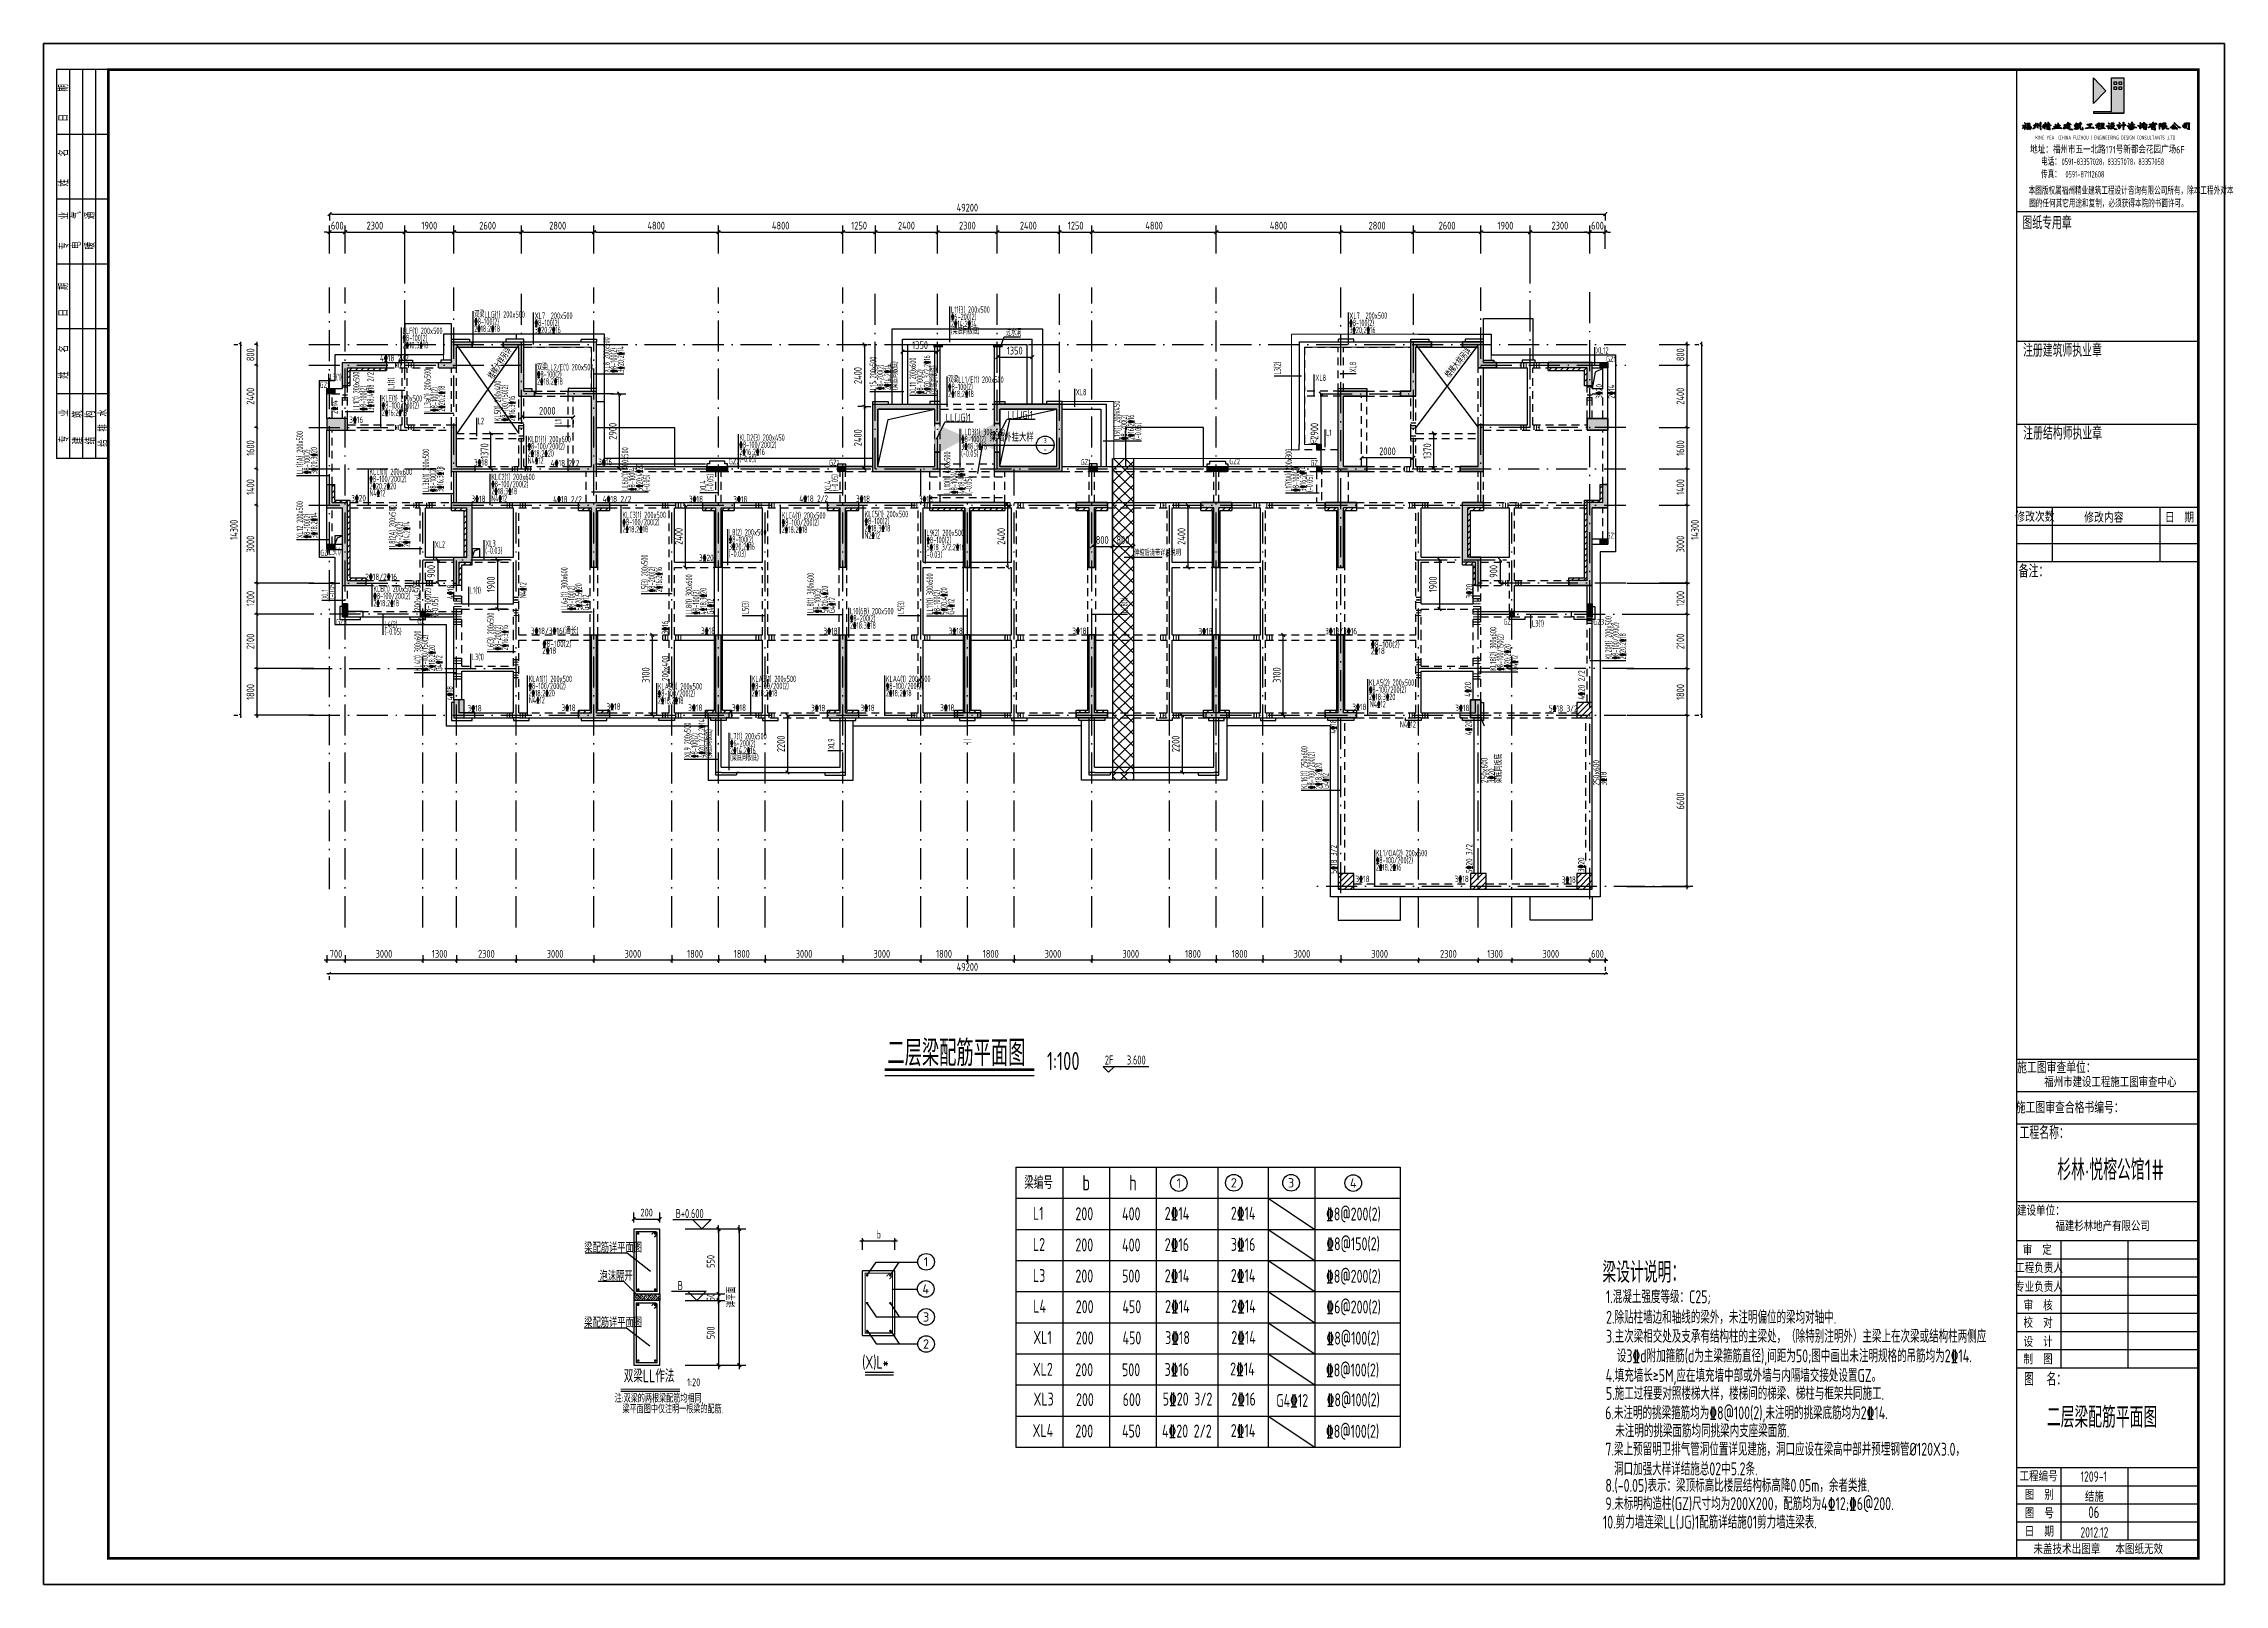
# Model space of a CAD drawing. Extents: x 580289 to 1106878, y -144605 to 78052.
# Drawn here: x 750187 to 834287, y -61777 to -2377 of the extents above; entities that cross this region are included whole.
import ezdxf
from ezdxf.enums import TextEntityAlignment as Align

# ---------------------------------------------------------------- set-up
doc = ezdxf.new("R2010")
doc.units = 0
doc.header["$LTSCALE"] = 100
for name, pattern in [('2', [18.5, 12, -3, 0.5, -3]), ('3', [5, 3, -2]), ('CONTINOUS', [0]), ('DASH', [0.35, 0.25, -0.1])]:
    doc.linetypes.add(name, pattern=pattern)
doc.layers.get('0').update_dxf_attribs({"linetype": 'CONTINUOUS'})
doc.layers.get('Defpoints').update_dxf_attribs({"linetype": 'CONTINUOUS'})
for name, color, linetype in [('BBAR', 1, 'CONTINUOUS'), ('BDIM', 3, 'CONTINUOUS'), ('beam_dy', 7, 'CONTINUOUS'), ('BSET', 2, 'CONTINUOUS'), ('COLU', 7, 'CONTINUOUS'), ('DIM', 3, 'CONTINUOUS'), ('HATCH', 254, 'CONTINUOUS'), ('k开洞', 255, 'CONTINUOUS'), ('LAYER2', 7, 'CONTINUOUS'), ('PDIM', 3, 'CONTINUOUS'), ('TAB', 7, 'CONTINUOUS'), ('TEXT', 2, 'CONTINUOUS'), ('THIN', 7, 'CONTINUOUS'), ('tm', 7, 'CONTINUOUS'), ('T图框', 7, 'CONTINUOUS'), ('WINDOW', 4, 'CONTINUOUS'), ('xj', 6, 'CONTINUOUS'), ('图框', 254, 'CONTINUOUS'), ('垂直标注', 2, 'CONTINUOUS'), ('构造柱', 7, 'CONTINUOUS'), ('梁', 4, 'CONTINUOUS'), ('梁__实线', 4, 'CONTINUOUS'), ('梁原位标注', 7, 'CONTINUOUS'), ('梁虚线', 134, '3'), ('次梁箍筋', 1, 'CONTINUOUS'), ('水平标注', 2, 'CONTINUOUS'), ('洞口', 253, 'CONTINUOUS'), ('洞口边线', 7, 'CONTINUOUS'), ('管道井', 3, 'CONTINUOUS'), ('索引', 140, 'CONTINUOUS'), ('网格', 253, '2'), ('门虚线', 174, '3'), ('零厚板', 7, 'CONTINUOUS')]:
    doc.layers.add(name, color=color, linetype=linetype)
doc.layers.add('建筑看线', color=75, linetype='CONTINUOUS', lineweight=15)
doc.styles.add('dim_font', font='tssdeng.shx', dxfattribs={"width": 0.7, "bigfont": 'tssdchn.shx'})
doc.styles.add('DX', font='tssdeng.shx', dxfattribs={"width": 0.7, "bigfont": 'tssdchn.shx'})
doc.styles.add('HZ', font='tssdeng.shx', dxfattribs={"width": 0.7, "bigfont": 'tssdchn.shx'})
doc.styles.add('HZTXT', font='tssdeng.shx', dxfattribs={"width": 0.7, "bigfont": 'tssdchn.shx'})
doc.styles.add('HZTXT2', font='tssdeng.shx', dxfattribs={"width": 0.7, "bigfont": 'tssdchn.shx'})
doc.styles.get("Standard").update_dxf_attribs({"font": 'tssdeng.shx', "width": 0.7, "bigfont": 'tssdchn.shx'})
doc.styles.add('TK', font='tssdeng.shx', dxfattribs={"width": 0.7, "bigfont": 'tssdchn.shx'})
doc.styles.add('TSSD_Dimension', font='Tssdeng.shx', dxfattribs={"width": 0.7, "bigfont": 'tssdchn.shx'})
doc.styles.add('TSSD_Label', font='Tssdeng.shx', dxfattribs={"width": 0.7, "bigfont": 'hztxt.shx'})
doc.styles.add('TSSD_Num', font='Tssdeng.shx', dxfattribs={"width": 0.7, "bigfont": 'hztxt.shx'})
doc.dimstyles.new('DIMN', dxfattribs={"dimtxt": 300, "dimasz": 1, "dimexe": 250, "dimexo": 300, "dimgap": 150, "dimtad": 1, "dimdec": 0, "dimzin": 0, "dimdsep": 46, "dimtxsty": 'dim_font', "dimblk": '_DIMX', "dimcen": 0.09, "dimclrt": 7, "dimadec": 0, "dimazin": 0, "dimtfac": 1, "dimtdec": 0, "dimtix": 1, "dimtmove": 2, "dimatfit": 3, "dimldrblk": '_DIMX', "dimfxl": 250, "dimtolj": 1, "dimtzin": 0, "dimarcsym": 0})
doc.dimstyles.new('TSSD_100_100', dxfattribs={"dimtxt": 300, "dimasz": 100, "dimexe": 100, "dimexo": 250, "dimgap": 100, "dimtad": 1, "dimdec": 0, "dimzin": 0, "dimdsep": 46, "dimtxsty": 'TSSD_Dimension', "dimblk": 'ARCHTICK', "dimcen": 0, "dimdle": 100, "dimclrt": 7, "dimadec": 0, "dimazin": 0, "dimtfac": 1, "dimtdec": 0, "dimtix": 1, "dimtmove": 2, "dimatfit": 3, "dimfxl": 1, "dimtolj": 1, "dimtzin": 0, "dimarcsym": 0})
doc.dimstyles.new('TSSD_100_100$0', dxfattribs={"dimtxt": 300, "dimasz": 100, "dimexe": 250, "dimexo": 250, "dimgap": 100, "dimtad": 1, "dimdec": 0, "dimzin": 0, "dimdsep": 46, "dimtxsty": 'TSSD_Dimension', "dimblk": '_TSDBK', "dimblk1": '_TSDBK', "dimblk2": '_TSDBK', "dimsah": 1, "dimcen": 0, "dimclrt": 7, "dimadec": 0, "dimazin": 0, "dimtfac": 1, "dimtdec": 0, "dimtix": 1, "dimtmove": 2, "dimatfit": 3, "dimldrblk": '_TSDBK', "dimfxl": 1, "dimtolj": 1, "dimtzin": 0, "dimarcsym": 0})

msp = doc.modelspace()

# ---------------------------------------------------------------- texts
at = {"color": 4, "width": 0.7}
msp.add_text('杉林·悦榕公馆1#', height=800, dxfattribs=at).set_placement((829899.5, -45752.2), align=Align.MIDDLE)
at = {"layer": 'beam_dy', "color": 2, "width": 0.7}
for s, p in [('B+0.600', (775102.3, -47479.8)), ('B', (774741.5, -50255.1))]:
    msp.add_text(s, height=350, dxfattribs=at).set_placement(p, align=Align.MIDDLE)
for s, p in [('梁配筋详平面图', (771035.8, -48978.5)), ('泡沫隔开', (771627.8, -50070)), ('梁配筋详平面图', (771035.8, -51865.5))]:
    msp.add_text(s, height=350, dxfattribs=at).set_placement(p)
at = {"layer": 'beam_dy', "width": 0.7}
msp.add_text('双梁LL作法', height=500, dxfattribs=at).set_placement((773537.5, -54140.5), align=Align.BOTTOM_CENTER)
at = {"layer": 'beam_dy', "color": 4, "width": 0.7}
for s, p in [('注:双梁的两根梁配筋均相同,', (772209.3, -54762.9)), ('1:20', (775000.8, -54137.7)), ('梁平面图中仅注明一根梁的配筋.', (772512.3, -55178.4))]:
    msp.add_text(s, height=300, dxfattribs=at).set_placement(p)
at = {"layer": 'BSET', "color": 4, "width": 0.7}
msp.add_text('(X)L*', height=500, dxfattribs=at).set_placement((781755, -53461.2))
at = {"layer": 'DIM', "width": 0.7}
msp.add_text('伸缩后浇带详总说明', height=220, rotation=360, dxfattribs=at).set_placement((792244.2, -22116.4))
at = {"layer": 'k开洞', "width": 0.7}
for rotation, p in [(57.399158, (767525.1, -15338.8)), (50.651447, (804408.4, -15290.8))]:
    msp.add_text('楼梯大样另详', height=250, rotation=rotation, dxfattribs=at).set_placement(p)
at = {"layer": 'TEXT', "width": 0.7}
for s, height, p in [('二层梁配筋平面图', 1000, (782727.3, -41794.7)), ('1:100', 700, (788880.9, -41948.3)), ('梁编号', 500, (788007.2, -46540.2)), ('b', 600, (790246.5, -46590.2)), ('h', 600, (792046.5, -46590.2)), ('L1', 500, (788340.2, -47720.6)), ('200', 500, (789978.2, -47740.2)), ('400', 500, (791778.2, -47740.2)), ('2\x8414', 500, (793422.4, -47729)), ('2\x8414', 500, (795972.4, -47720.8)), ('%%1328@200(2)', 500, (799643.1, -47749.2)), ('L2', 500, (788340.2, -48920.6)), ('200', 500, (789978.2, -48940.2)), ('400', 500, (791778.2, -48940.2)), ('2\x8416', 500, (793422.4, -48929)), ('3\x8416', 500, (795972.4, -48920.8)), ('\x848@150(2)', 500, (799653.4, -48897.8)), ('L3', 500, (788340.2, -50120.6)), ('\x848@200(2)', 500, (799643.1, -50149.2)), ('梁设计说明：', 800, (810300.6, -50149.5, -690.8)), ('200', 500, (789978.2, -50140.2)), ('500', 500, (791778.2, -50140.2)), ('2\x8414', 500, (793422.4, -50129)), ('2\x8414', 500, (795972.4, -50120.8)), ('1.混凝土强度等级：C25;', 500, (810437.3, -50939.1, -690.8)), ('L4', 500, (788353, -51302.8)), ('200', 500, (789990.9, -51322.4)), ('450', 500, (791790.9, -51322.4)), ('2\x8414', 500, (793435.1, -51311.2)), ('2\x8414', 500, (795985.1, -51302.9)), ('\x846@200(2)', 500, (799655.8, -51331.4)), ('2.除贴柱墙边和轴线的梁外，未注明偏位的梁均对轴中.', 500, (810442, -51727.7, -690.8)), ('XL1', 500, (788357.5, -52506.8)), ('200', 500, (789995.4, -52526.4)), ('450', 500, (791795.4, -52526.4)), ('3%%13218', 500, (793439.7, -52515.2)), ('2\x8414', 500, (795989.6, -52506.9)), ('\x848@100(2)', 500, (799660.3, -52535.4)), ('3.主次梁相交处及支承有结构柱的主梁处，（除特别注明外）主梁上在次梁或结构柱两侧应', 500, (810439.7, -52462.9)), ('设3\x84d附加箍筋(d为主梁箍筋直径),间距为50;图中画出未注明规格的吊筋均为2\x8414.', 500, (810858.5, -53216.8)), ('XL2', 500, (788336.1, -53733.5)), ('200', 500, (789974.1, -53753.1)), ('500', 500, (791774.1, -53753.1)), ('3\x8416', 500, (793418.3, -53741.9)), ('2%%13214', 500, (795945.3, -53722.9)), ('\x848@100(2)', 500, (799639, -53762.1)), ('4.填充墙长≥5M,应在填充墙中部或外墙与内隔墙交接处设置GZ。', 500, (810426.6, -53973)), ('XL3', 500, (788363.3, -54884)), ('200', 500, (790001.3, -54903.6)), ('600', 500, (791801.3, -54903.6)), ('5\x8420 3/2', 500, (793344, -54882.3)), ('2\x8416', 500, (795995.5, -54884.1)), ('G4%%13212', 500, (797724.6, -54937.7)), ('\x848@100(2)', 500, (799666.1, -54912.6)), ('5.施工过程要对照楼梯大样，楼梯间的梯梁、梯柱与框架共同施工.', 500, (810435.3, -54665.2, -690.8)), ('6.未注明的挑梁箍筋均为\x848@100(2),未注明的挑梁底筋均为2\x8414.', 500, (810407.9, -55413.4)), ('XL4', 500, (788326.7, -56096.6)), ('200', 500, (789975.2, -56116.2)), ('450', 500, (791775.2, -56116.2)), ('4%%13220 2/2 ', 500, (793317.2, -56115.8)), ('2%%13214', 500, (795969.4, -56096.7)), ('\x848@100(2)', 500, (799640, -56125.2)), ('7.梁上预留明卫排气管洞位置详见建施，洞口应设在梁高中部并预埋钢管%%C120X3.0，', 500, (810416, -56816.2)), ('未注明的挑梁面筋均同挑梁内支座梁面筋.', 500, (810797.4, -56108.5)), ('洞口加强大样详结施总02中5.2条.', 500, (810749.8, -57574.5)), ('8.(-0.05)表示：梁顶标高比楼层结构标高降0.05m，余者类推.', 500, (810415.6, -58212.1)), ('9.未标明构造柱(GZ)尺寸均为200X200，配筋均为4\x8312;\x846@200.', 500, (810415.6, -58915.5)), ('06', 450, (829041.1, -59219.7)), ('10.剪力墙连梁LL(JG)1配筋详结施01剪力墙连梁表.', 500, (810319, -59626.5))]:
    msp.add_text(s, height=height, dxfattribs=at).set_placement(p)
at = {"layer": 'TEXT', "text_generation_flag": 6, "width": 0.7}
msp.add_text('二层梁配筋平面图', height=800, rotation=180, dxfattribs=at).set_placement((827441.5, -55736.6))
at = {"layer": 'THIN', "style": 'TSSD_Label', "width": 0.7}
msp.add_text('梁墙外挂大样', height=300, dxfattribs=at).set_placement((788369.6, -17804.1), align=Align.BOTTOM_RIGHT)
at = {"layer": 'tm', "width": 0.7}
for s, p in [('2F', (791276.4, -41561.2, -2763.3)), ('3.600', (792325.1, -41561.2))]:
    msp.add_text(s, height=350, rotation=0, dxfattribs=at).set_placement(p, align=Align.MIDDLE)
at = {"layer": '垂直标注', "width": 0.6}
for s, p in [('XL8 200x500', (772019.4, -15062.6)), ('\x848-100(2)', (772294.4, -15062.6)), ('3%%13220;2%%13214', (772569.4, -15062.6)), ('L15 200x500', (782299.7, -15732)), ('%%1328-200(2)', (782574.7, -15732)), ('2%%13214;2%%13214', (782849.7, -15732)), ('(梁底同板底)', (783124.7, -15732)), ('XL11 200x600', (783828.2, -15884.2)), ('\x848-100(2)', (784103.2, -15884.2)), ('5%%13220 3/2;2%%13216', (784378.2, -15884.2)), ('(梁底同板底)', (784653.2, -15884.2)), ('L3(2)', (797891.2, -15132)), ('XL8', (800805.9, -15056.6)), ('LL1(1) 200x500', (762368, -16524.6)), ('\x848-100(2)', (762643, -16524.6)), ('3\x8418;4\x8418 2/2', (762918, -16524.6)), ('L1(1)', (763711.1, -15688.2)), ('LL3a(1) 200x500', (765112.5, -16570.7)), ('\x848-100(2)', (765387.5, -16570.7)), ('2\x8420;2\x8418', (765662.5, -16570.7)), ('KL5(1) 200x400', (767820.7, -16935.7)), ('\x848-100/150(2)', (768095.7, -16935.7)), ('2%%13216;3%%13216', (768370.7, -16935.7)), ('L19(1) 200x450', (791695.1, -17658.3)), ('2%%13216;2%%13216', (792245.1, -17658.3)), ('LL1(1A) 200x500', (760189.5, -18971.3)), ('L1', (770152, -17064.8)), ('%%1328-200(2)', (791970.1, -17658.3)), ('(-0.05)', (792520.1, -17658.3)), ('\x848-100(2)', (760464.5, -18971.3)), ('3\x8420;3\x8420', (760739.5, -18971.3)), ('LL3b(1) 200x500', (765053.9, -19666.1)), ('LL6b(1) 400x500', (772733.6, -19620.7)), ('LL10(1) 400x500', (785158.5, -19734.2)), ('L17(1A) 200x300', (798327.4, -19649.1)), ('\x848-100(2)', (765328.9, -19666.1)), ('3\x8416;3\x8418', (765603.9, -19666.1)), ('\x848-100(4)', (773008.6, -19620.7)), ('5\x8420;4\x8420', (773283.6, -19620.7)), ('(-0.05)', (773557.5, -19650.1)), ('XL4', (775743.4, -19627.7)), ('(-0.05)', (776018.4, -19627.7)), ('XL4', (780550.4, -19638)), ('(-0.05)', (780825.4, -19638)), ('\x848-100(4)', (785433.5, -19734.2)), ('4\x8418;4\x8416', (785708.5, -19734.2)), ('(-0.05)', (785983.5, -19734.2)), ('\x848-100(2)', (798602.4, -19649.1)), ('3%%13216;2%%13214', (798877.4, -19649.1)), ('(-0.05)', (799134.1, -19663.9)), ('XL12 200x500', (760189.5, -21449.6)), ('\x848-100(2)', (760464.5, -21449.6)), ('3%%13218;2%%13214', (760739.5, -21449.6)), ('L8(2A) 200x500', (763758.3, -21785.3)), ('\x846-200(2)', (764033.3, -21785.3)), ('2\x8414;2\x8414', (764308.3, -21785.3)), ('L5(3) 200x500', (773487.8, -23526.4)), ('2%%13216;2%%13216', (774037.8, -23526.4)), ('XL1', (761160.5, -23783.1)), ('(-0.05)', (761435.5, -23783.1)), ('N4%%13212', (768799.9, -23754.1)), ('LL6a(1) 300x600', (770393.7, -24229.7)), ('\x848-100(2)', (770668.7, -24229.7)), ('5\x8420;5\x8420', (770943.7, -24229.7)), ('\x848-200(2)', (773762.8, -23526.4)), ('LL8(1) 300x600', (775199.7, -24387.6)), ('4\x8418;3\x8420', (775749.7, -24387.6)), ('LL8(1) 300x600', (779885.8, -24329.8)), ('\x848-100(2)', (780160.8, -24329.8)), ('5\x8420;4\x8420', (780435.8, -24329.8)), ('LL11(1) 300x600', (784483.4, -24391.9)), ('5\x8420;4\x8420', (785033.4, -24391.9)), ('G4\x8412', (771218.7, -24229.7)), ('\x848-100(2)', (775474.7, -24387.6)), ('G4\x8412', (776024.7, -24387.6)), ('L5(3)', (777373.1, -24372.7)), ('G4\x8412', (780710.8, -24329.8)), ('L5(3)', (783373.1, -24372.7)), ('\x848-100(2)', (784758.4, -24391.9)), ('G4\x8412', (785308.4, -24391.9)), ('LL8(1)', (791988, -24329.8)), ('L6(3) 200x500', (767547.8, -25765.2)), ('\x848-200(2)', (767822.8, -25765.2)), ('2\x8416;3\x8416', (768097.8, -25765.2)), ('KL18(2) 300x600', (806212.3, -26553.3)), ('KL20(1) 200x500', (810657.1, -26119.4)), ('\x848-100/200(2)', (810932.1, -26119.4)), ('KL4(1) 300x600', (764733.4, -26570.9)), ('\x848-100/150(2)', (765008.4, -26570.9)), ('2\x8418;2\x8420', (765283.4, -26570.9)), ('G4\x8412', (765558.4, -26570.9)), ('\x848-100/150(2)', (806487.3, -26553.3)), ('2\x8420;2\x8420', (806762.3, -26553.3)), ('G4\x8412', (807037.3, -26553.3)), ('2\x8420;2\x8418', (811207.1, -26119.4)), ('XL9 200x500', (775139.6, -29911.9)), ('\x848-100(2)', (775414.6, -29911.9)), ('4%%13220 2/2;2%%13214', (775689.6, -29911.9)), ('(梁底同板底)', (775964.6, -29911.9)), ('XL9', (780681.9, -29575.8)), ('KL16(1) 250x600', (798928.7, -31111.9)), ('\x848-100/200(2)', (799203.7, -31111.9)), ('2\x8418;2\x8420', (799478.7, -31111.9)), ('G4\x8412', (799753.7, -31111.9))]:
    msp.add_text(s, height=250, rotation=90, dxfattribs=at).set_placement(p)
at = {"layer": '构造柱', "width": 0.7}
for s, p in [('GZ1', (810440.5, -14650.1)), ('GZ1', (760832.8, -15650.1)), ('GZ', (799030.2, -17796.3)), ('GZ2', (776612.4, -18597)), ('GZ1', (780478.8, -18642.1)), ('GZ1', (790181.8, -18626.1)), ('GZ2', (795912.1, -18594.1)), ('GZ', (799040.6, -18652.3)), ('GZ1', (810459.8, -21453.9)), ('GZ1', (760855.8, -22113.2)), ('GZ3', (761466.8, -24774)), ('GZ', (764596.1, -24745.5)), ('GZ', (806480.8, -24772.3)), ('GZ3', (809946.9, -24777.4))]:
    msp.add_text(s, height=220, dxfattribs=at).set_placement(p)
at = {"layer": '梁原位标注'}
for s, width, p in [('4%%13218 2/2', 0.7, (763159.3, -14628.1)), ('3\x8416', 0.7, (761973.1, -17004)), ('3\x8418', 0.7, (766779.7, -18646.2)), ('4%%13218 2/2', 0.7, (769741.9, -18676.9)), ('3\x8416', 0.7, (771576.4, -18631.5)), ('3\x8420 ', 0.7, (762049.2, -20025)), ('3\x8418', 0.7, (766683.4, -20050.2)), ('4\x8418 2/2', 0.7, (769837.2, -20070.8)), ('4\x8418 2/2', 0.7, (771747.7, -20060.5)), ('3\x8418', 0.7, (775071, -20060.8)), ('3\x8418', 0.7, (776782, -20069.3)), ('4\x8418 2/2', 0.7, (779331.3, -20043.6)), ('3\x8418', 0.7, (781511.6, -20048.3)), ('3\x8418', 0.7, (783940.2, -20059.8)), ('3\x8420', 0.7, (775458.1, -22323)), ('2%%13218/2%%13216', 0.7, (762592.8, -23058.9)), ('3\x8418/3\x8416(通长)', 0.7, (768977.6, -25138.5)), ('3\x8418', 0.7, (775538.8, -25136.1)), ('3\x8418', 0.7, (780260.9, -25148.1)), ('3\x8418', 0.7, (785090.9, -25144)), ('3\x8418', 0.7, (789857.9, -25141.9)), ('3\x8418', 0.7, (794721, -25157.8)), ('3\x8418/3\x8416', 0.7, (799608.6, -25150.6)), ('2\x8418', 0.7, (769413.8, -25902.3)), ('\x848-100(2)', 0.7, (769426.5, -25639.9)), ('2\x8418', 0.7, (801368.5, -25915.6)), ('\x848-100(2)', 0.7, (801374.1, -25669.9)), ('3\x8418', 0.7, (766536, -28125.4)), ('3\x8418', 0.7, (770160.6, -28104)), ('3\x8418', 0.7, (771892.8, -28060.8)), ('3\x8418', 0.7, (775047.8, -28102.7)), ('3\x8418', 0.7, (776729.9, -28101.9)), ('3\x8418', 0.7, (779785.2, -28114.9)), ('3\x8418', 0.7, (781690.2, -28111.2)), ('3\x8418', 0.7, (784763.3, -28101.5)), ('3\x8418', 0.7, (800656.5, -28074)), ('N4\x8412', 0.6, (802493.8, -28744.6)), ('3\x8418', 0.7, (804625.6, -28113)), ('5%%13218 3/2', 0.7, (808235.4, -28131.4)), ('3\x8418', 0.7, (800774, -34704.7)), ('3\x8418', 0.7, (804602, -34704.2)), ('3\x8418', 0.7, (808732.5, -34732.8))]:
    msp.add_text(s, height=250, dxfattribs=dict(at, width=width)).set_placement(p)
at = {"layer": '梁原位标注', "width": 0.7}
for s, p in [('3%%13220', (810296.2, -16067.9)), ('2\x8414', (810770.9, -16064.2)), ('2\x8414', (761526.8, -16658.1)), ('200x450', (764731.6, -24257.1)), ('\x848-100(2)', (765130.4, -24470.3)), ('4\x8418', (766003.5, -23789.5)), ('3\x8420', (805294.2, -23766.6)), ('(-0.05)', (765405.4, -24470.3)), ('3\x8416', (774276.5, -25155.9)), ('200x400', (774283.3, -26952.6)), ('4\x8420 2/2', (809615.4, -27669.3)), ('4%%13218', (765975, -27697.5)), ('4\x8420', (805239.4, -27560.1)), ('4\x8418', (800045, -28979.6)), ('4\x8420', (805261.5, -29041.9)), ('250x600', (805872.3, -30889.3)), ('梁底同板底', (806422.3, -30889.3)), ('250x600', (810187.9, -30981.3)), ('3\x8420', (806147.3, -30889.3)), ('3\x8418', (810462.9, -30981.3)), ('5\x8418 3/2', (800066.6, -34379.6)), ('5\x8420 3/2', (805287.3, -34362.4)), ('3\x8420', (809605.3, -34321.5))]:
    msp.add_text(s, height=250, rotation=90, dxfattribs=at).set_placement(p)
at = {"layer": '水平标注', "width": 0.6}
for s, p in [('L11(3) 200x500', (785176.5, -12755.7)), ('LLF(1) 200x500', (764030.6, -13574.1)), ('双梁LLG(1) 200x500', (766795.4, -12941.6)), ('2\x8418;2\x8418', (766795.4, -13491.6)), ('\x848-100(2)', (766795.4, -13216.6)), ('XL7  200x500', (769122.3, -12989.1)), ('3%%13220;2%%13216', (769122.3, -13539.1)), ('\x848-100(2)', (769122.3, -13264.1)), ('2\x8414;2\x8414', (785176.5, -13305.7)), ('(梁底同板底)', (785176.5, -13580.7)), ('\x846-200(2)', (785176.5, -13030.7)), ('过水洞', (787306.4, -13646.3)), ('XL7  200x500', (800540.8, -12989.1)), ('3%%13220;2%%13216', (800540.8, -13539.1)), ('\x848-100(2)', (800540.8, -13264.1)), ('2\x8418;3\x8418', (764030.6, -14124.1)), ('\x848-100(2)', (764030.6, -13849.1)), ('XL12', (810050.6, -14327.3)), ('L3(1)', (761217.9, -15357.3)), ('双梁LL2/E(1) 200x500', (769215.5, -14976.7)), ('\x848-100(2)', (769215.5, -15251.7)), ('XL8', (799229.7, -15385.8)), ('KLE(1) 200x500', (763229.1, -16178.4)), ('2\x8418;2\x8418', (769215.5, -15526.7)), ('双梁LL1/E(1) 200x500', (785069.8, -15456.2)), ('2\x8418;2\x8418', (785069.8, -16006.2)), ('\x848-100(2)', (785069.8, -15731.2)), ('XL8', (789989.2, -15937.3)), ('2\x8416;2\x8416', (763229.1, -16728.4)), ('\x848-100/200(2)', (763229.1, -16453.4)), ('L2', (766925.9, -17049.2)), ('KLD1(1) 200x600', (768852.5, -17749.6)), ('KLD2(3) 200x450', (777019.5, -17689.1)), ('LLD3(1) 300x500', (785572.6, -17477.1)), ('\x848-100(2)', (785572.6, -17752.1)), ('L1', (799643.3, -17500.8)), ('2\x8418;2\x8420', (768852.5, -18299.6)), ('N4%%13212', (768852.5, -18574.6)), ('\x848-100/200(2)', (768852.5, -18024.6)), ('2\x8416;2\x8416', (777019.5, -18239.1)), ('(-0.05)', (777019.5, -18514.1)), ('\x848-100/200(2)', (777019.5, -17964.1)), ('3\x8418;3\x8416', (785572.6, -18027.1)), ('(-0.05)', (785572.6, -18302.1)), ('2\x8420;2\x8420', (762752.4, -19559.1)), ('KLC1(1) 200x600', (762752.4, -19009.1)), ('\x848-100/200(2)', (762752.4, -19284.1)), ('KLC2(1) 200x600', (767450.8, -19206.4)), ('\x848-100/200(2)', (767450.8, -19481.4)), ('N4\x8412', (762752.4, -19834.1)), ('2\x8418;3\x8418', (767450.8, -19756.4)), ('N4%%13212', (767450.8, -20031.4)), ('2\x8418;2\x8418', (772508.4, -21222.5)), ('KLC3(1) 200x500', (772508.4, -20672.5)), ('\x848-100/200(2)', (772508.4, -20947.5)), ('2\x8418;2\x8418', (778652.9, -21239.2)), ('KLC4(1) 200x500', (778652.9, -20689.2)), ('\x848-100/200(2)', (778652.9, -20964.2)), ('2\x8418;3\x8418', (781846.1, -21186.7)), ('KLC5(1) 200x500', (781846.1, -20636.7)), ('\x848-100(2)', (781846.1, -20911.7)), ('L3(1)', (761183, -22080.8)), ('XL2', (765268, -21810)), ('XL3', (767216.8, -21768.1)), ('(-0.03)', (767216.8, -22043.1)), ('3%%13220;2%%13216', (776612.1, -21890.8)), ('L8(2) 200x500', (776612.1, -21340.8)), ('%%1328-100(2)', (776612.1, -21615.8)), ('N2%%13212', (781846.1, -21461.7)), ('5%%13218 3/2;2%%13216', (784235.3, -21910.9)), ('L9(2) 200x500', (784235.3, -21360.9)), ('%%1328-100(2)', (784235.3, -21635.9)), ('(-0.03)', (776612.1, -22165.8)), ('(-0.03)', (784180.4, -22199.3)), ('KLB(1) 200x500', (762903.9, -23521.7)), ('\x848-100/200(2)', (762903.9, -23796.7)), ('L1(1)', (766623.9, -23574.7)), ('2%%13218;2%%13218', (762903.9, -24071.7)), ('L10(6B) 200x500', (781283.2, -24381)), ('\x848-200(2)', (781283.2, -24656)), ('(-0.05)', (763329.6, -25165.4)), ('L4(2)', (763329.6, -24890.4)), ('2\x8418;3\x8418', (781283.2, -24931)), ('L3(1) ', (807584.8, -24851.6)), ('L3(1)', (766700.7, -26146)), ('KLA1(1) 200x500', (768890.2, -26989.8)), ('KLA3(1) 200x500', (777494.2, -26989.8)), ('KLA4(1) 200x500', (782668.8, -26989.8)), ('KLA5(2) 200x500', (801297.7, -27133.2)), ('2%%13218;2%%13220', (768890.2, -27539.8)), ('\x848-100/200(2)', (768890.2, -27264.8)), ('N4%%13212', (768902.4, -27808)), ('2\x8418;2\x8418', (773872.9, -27828.3)), ('KLA2(1) 200x500', (773872.9, -27278.3)), ('\x848-100/200(2)', (773872.9, -27553.3)), ('2\x8418;2\x8418', (777494.2, -27539.8)), ('\x848-100/200(2)', (777494.2, -27264.8)), ('2\x8418;2\x8418', (782668.8, -27539.8)), ('\x848-100/200(2)', (782668.8, -27264.8)), ('2%%13218;3%%13220', (801297.7, -27683.2)), ('\x848-100/200(2)', (801297.7, -27408.2)), ('N4%%13212', (801333.7, -27968.5)), ('L7(1) 200x500', (776660.6, -29199.7)), ('\x846-200(2)', (776660.6, -29474.7)), ('2\x8414;2\x8416', (776660.6, -29749.7)), ('(梁底同板底)', (776660.6, -30024.7)), ('KL1/OA(2) 200x500', (801564.7, -33707.8)), ('2\x8418;2\x8416', (801564.7, -34257.8)), ('\x848-100/200(2)', (801564.7, -33982.8))]:
    msp.add_text(s, height=250, dxfattribs=at).set_placement(p)
at = {"layer": '索引', "width": 0.7}
for p in [(784980.4, -16944.2), (787366.2, -16835.6)]:
    msp.add_text('LL(JG)1', height=300, dxfattribs=at).set_placement(p)

# ---------------------------------------------------------------- blocks, each defined once
blk = doc.blocks.new('A$C72C84CBD')
at = {"layer": '图框'}
h = blk.add_hatch(color=0, dxfattribs=at)
h.paths.add_polyline_path([(79745, 56789), (79050, 56789), (79049, 56724), (79745, 56724), (80225, 56724), (80225, 58086), (79745, 58086)])
h.paths.add_polyline_path([(79837, 57631), (79837, 57731), (79937, 57731), (79937, 57631)], flags=16)
h.paths.add_polyline_path([(80032, 57631), (80032, 57731), (80132, 57731), (80132, 57631)], flags=16)
h.paths.add_polyline_path([(79837, 57827), (79837, 57927), (79937, 57927), (79937, 57827)], flags=16)
h.paths.add_polyline_path([(80032, 57827), (80032, 57927), (80132, 57927), (80132, 57827)], flags=16)
h.paths.add_polyline_path([(79524, 57583), (79049, 58081), (79050, 57085)])
at = {"layer": '图框', "color": 0}
for p, q in [((2500, 58400), (500, 58400)), ((500, 58400), (500, 43400)), ((1000, 58400), (1000, 43400)), ((1500, 58400), (1500, 43400)), ((2000, 58400), (2000, 43400)), ((76100, 1000), (76100, 58400)), ((79050, 57085), (79049, 58081)), ((79524, 57583), (79049, 58081)), ((79745, 56789), (79745, 58086)), ((79745, 58086), (80225, 58086)), ((79745, 58086), (80153, 58086)), ((80225, 58086), (80225, 56724)), ((79524, 57583), (79050, 57085)), ((79837, 57927), (79937, 57927)), ((79837, 57927), (79837, 57827)), ((79937, 57827), (79837, 57827)), ((79837, 57731), (79937, 57731)), ((79837, 57731), (79837, 57631)), ((79937, 57631), (79837, 57631)), ((79937, 57927), (79937, 57827)), ((79937, 57731), (79937, 57631)), ((80032, 57927), (80132, 57927)), ((80032, 57927), (80032, 57827)), ((80132, 57827), (80032, 57827)), ((80032, 57731), (80132, 57731)), ((80032, 57731), (80032, 57631)), ((80132, 57631), (80032, 57631)), ((80132, 57927), (80132, 57827)), ((80132, 57731), (80132, 57631)), ((76398, 56335), (76419, 56356)), ((76398, 56330), (76422, 56354)), ((76398, 56326), (76423, 56351)), ((76399, 56340), (76416, 56357)), ((76399, 56322), (76425, 56347)), ((76402, 56348), (76410, 56355)), ((76987, 56313), (77030, 56356)), ((76987, 56308), (77029, 56351)), ((76988, 56323), (77034, 56368)), ((76988, 56318), (77034, 56364)), ((76989, 56328), (77031, 56370)), ((76990, 56339), (77024, 56372)), ((76990, 56334), (77028, 56372)), ((76991, 56349), (77017, 56374)), ((76991, 56344), (77021, 56373)), ((76992, 56359), (77009, 56375)), ((76992, 56354), (77013, 56375)), ((76993, 56368), (77001, 56376)), ((76993, 56363), (77005, 56376)), ((76993, 56373), (76996, 56375)), ((77184, 56331), (77208, 56354)), ((77184, 56326), (77211, 56353)), ((77184, 56321), (77212, 56350)), ((77185, 56341), (77200, 56355)), ((77185, 56336), (77204, 56355)), ((77186, 56346), (77196, 56356)), ((77187, 56351), (77191, 56356)), ((77267, 56292), (77331, 56356)), ((77271, 56292), (77330, 56350)), ((77293, 56322), (77331, 56361)), ((77294, 56328), (77330, 56364)), ((77295, 56343), (77322, 56369)), ((77295, 56338), (77325, 56368)), ((77295, 56333), (77328, 56366)), ((77296, 56362), (77307, 56372)), ((77296, 56357), (77311, 56372)), ((77296, 56352), (77315, 56371)), ((77296, 56348), (77318, 56370)), ((77299, 56369), (77301, 56371)), ((78035, 56301), (78096, 56362)), ((78038, 56300), (78098, 56360)), ((78044, 56301), (78098, 56355)), ((78051, 56303), (78095, 56347)), ((78062, 56333), (78092, 56363)), ((78063, 56338), (78089, 56364)), ((78064, 56344), (78085, 56365)), ((78065, 56358), (78074, 56367)), ((78065, 56363), (78069, 56366)), ((78065, 56353), (78078, 56366)), ((78065, 56349), (78082, 56366)), ((78366, 56309), (78405, 56348)), ((78374, 56321), (78402, 56349)), ((78382, 56334), (78398, 56349)), ((78459, 56262), (78564, 56368)), ((78461, 56260), (78567, 56366)), ((78465, 56260), (78570, 56365)), ((78472, 56262), (78572, 56362)), ((78481, 56289), (78561, 56369)), ((78514, 56327), (78558, 56370)), ((78527, 56344), (78554, 56371)), ((78537, 56359), (78550, 56372)), ((79050, 56789), (79049, 56724)), ((79049, 56724), (80225, 56724)), ((79049, 56724), (79745, 56724)), ((79049, 56724), (80225, 56724)), ((79049, 56724), (79745, 56724)), ((79050, 56789), (79745, 56789)), ((79627, 56322), (79653, 56348)), ((79630, 56329), (79650, 56349)), ((79636, 56340), (79644, 56347)), ((79731, 56286), (79793, 56348)), ((80225, 56724), (79745, 56724)), ((80225, 56724), (79745, 56724)), ((79774, 56325), (79799, 56350)), ((79782, 56329), (79804, 56351)), ((79789, 56331), (79810, 56351)), ((79793, 56331), (79814, 56352)), ((79797, 56330), (79818, 56351)), ((79799, 56327), (79822, 56351)), ((79801, 56324), (79826, 56350)), ((79801, 56321), (79829, 56349)), ((79801, 56316), (79833, 56348)), ((80036, 56331), (80062, 56357)), ((80036, 56326), (80064, 56354)), ((80037, 56336), (80060, 56360)), ((80037, 56323), (80066, 56352)), ((80038, 56342), (80058, 56362)), ((80038, 56320), (80068, 56350)), ((80040, 56348), (80056, 56365)), ((80041, 56318), (80071, 56348)), ((80043, 56356), (80053, 56366)), ((80192, 56330), (80227, 56365)), ((80192, 56325), (80230, 56364)), ((80192, 56321), (80234, 56363)), ((80192, 56316), (80237, 56362)), ((80192, 56312), (80240, 56360)), ((80192, 56307), (80243, 56358)), ((80192, 56303), (80237, 56348)), ((80193, 56362), (80199, 56369)), ((80193, 56345), (80216, 56367)), ((80193, 56340), (80220, 56366)), ((80193, 56335), (80223, 56365)), ((80194, 56359), (80204, 56369)), ((80194, 56354), (80208, 56368)), ((80194, 56350), (80212, 56368)), ((80465, 56266), (80554, 56355)), ((80476, 56282), (80566, 56371)), ((80486, 56296), (80564, 56374)), ((80495, 56309), (80561, 56376)), ((80502, 56321), (80559, 56378)), ((80510, 56333), (80556, 56379)), ((80516, 56344), (80553, 56381)), ((80521, 56353), (80550, 56383)), ((80525, 56362), (80547, 56384)), ((80529, 56370), (80544, 56385)), ((80531, 56377), (80540, 56386)), ((80560, 56361), (80567, 56368)), ((80842, 56325), (80874, 56356)), ((80842, 56320), (80876, 56353)), ((80844, 56331), (80871, 56358)), ((80844, 56317), (80877, 56350)), ((80846, 56315), (80879, 56348)), ((80847, 56338), (80867, 56358)), ((80850, 56346), (80862, 56358)), ((80903, 56255), (81012, 56364)), ((80904, 56261), (81009, 56365)), ((80907, 56254), (81015, 56363)), ((80911, 56254), (81018, 56361)), ((80916, 56255), (81021, 56360)), ((80923, 56257), (81024, 56358)), ((80931, 56261), (81027, 56357)), ((80944, 56269), (81030, 56355)), ((80947, 56308), (81006, 56367)), ((80965, 56330), (81002, 56367)), ((80976, 56346), (80998, 56368)), ((81016, 56337), (81031, 56352)), ((81280, 56273), (81374, 56367)), ((81285, 56273), (81377, 56366)), ((81289, 56273), (81380, 56364)), ((81292, 56272), (81370, 56349)), ((81318, 56315), (81371, 56369)), ((81322, 56324), (81368, 56370)), ((81325, 56331), (81365, 56372)), ((81328, 56339), (81362, 56373)), ((81331, 56346), (81359, 56375)), ((81333, 56353), (81356, 56376)), ((81335, 56360), (81353, 56377)), ((81337, 56366), (81349, 56378)), ((81339, 56372), (81344, 56377)), ((81377, 56356), (81382, 56362)), ((81769, 56318), (81800, 56348)), ((81777, 56321), (81805, 56349)), ((81783, 56323), (81811, 56350)), ((81788, 56323), (81815, 56350)), ((81793, 56323), (81820, 56350)), ((81796, 56321), (81824, 56350)), ((81797, 56319), (81828, 56349)), ((81798, 56315), (81832, 56349)), ((81798, 56311), (81835, 56348)), ((82167, 56334), (82186, 56352)), ((82167, 56329), (82187, 56349)), ((82168, 56339), (82183, 56355)), ((82169, 56345), (82181, 56356)), ((82173, 56353), (82175, 56355)), ((82637, 56314), (82670, 56347)), ((82644, 56316), (82676, 56348)), ((82650, 56318), (82681, 56349)), ((82656, 56320), (82686, 56350)), ((82662, 56321), (82692, 56351)), ((82668, 56322), (82697, 56351)), ((82673, 56323), (82701, 56352)), ((82678, 56323), (82706, 56352)), ((82682, 56324), (82711, 56352)), ((82687, 56324), (82715, 56352)), ((82691, 56323), (82719, 56352)), ((82695, 56323), (82723, 56351)), ((82698, 56322), (82728, 56351)), ((82702, 56320), (82732, 56350)), ((82704, 56318), (82736, 56350)), ((82706, 56316), (82739, 56349)), ((82708, 56313), (82743, 56348)), ((82709, 56310), (82747, 56348)), ((2500, 55900), (500, 55900)), ((76304, 56133), (76326, 56155)), ((76306, 56131), (76443, 56267)), ((76309, 56129), (76448, 56267)), ((76313, 56128), (76452, 56267)), ((76317, 56240), (76327, 56250)), ((76317, 56244), (76322, 56249)), ((76318, 56128), (76455, 56265)), ((76318, 56236), (76331, 56250)), ((76319, 56233), (76336, 56250)), ((76320, 56229), (76341, 56250)), ((76321, 56226), (76346, 56251)), ((76322, 56222), (76351, 56251)), ((76323, 56219), (76356, 56252)), ((76325, 56216), (76361, 56252)), ((76326, 56213), (76366, 56253)), ((76326, 56133), (76423, 56229)), ((76328, 56211), (76371, 56254)), ((76332, 56210), (76377, 56255)), ((76339, 56213), (76382, 56255)), ((76340, 56142), (76424, 56226)), ((76347, 56216), (76387, 56256)), ((76353, 56218), (76393, 56258)), ((76355, 56152), (76427, 56224)), ((76357, 56186), (76438, 56267)), ((76358, 56219), (76399, 56259)), ((76364, 56219), (76405, 56260)), ((76368, 56219), (76411, 56262)), ((76371, 56204), (76433, 56266)), ((76373, 56219), (76417, 56264)), ((76373, 56165), (76430, 56223)), ((76376, 56218), (76423, 56265)), ((76377, 56215), (76428, 56266)), ((76386, 56174), (76433, 56221)), ((76387, 56171), (76435, 56219)), ((76387, 56095), (76414, 56121)), ((76388, 56168), (76438, 56217)), ((76388, 56091), (76414, 56117)), ((76389, 56164), (76417, 56191)), ((76389, 56160), (76416, 56187)), ((76389, 56124), (76414, 56148)), ((76389, 56119), (76413, 56143)), ((76389, 56114), (76413, 56139)), ((76389, 56110), (76413, 56134)), ((76389, 56105), (76413, 56129)), ((76389, 56100), (76413, 56125)), ((76390, 56156), (76416, 56182)), ((76390, 56151), (76416, 56177)), ((76390, 56147), (76415, 56172)), ((76390, 56143), (76415, 56167)), ((76390, 56138), (76415, 56163)), ((76390, 56133), (76414, 56158)), ((76390, 56129), (76414, 56153)), ((76390, 56088), (76415, 56113)), ((76393, 56087), (76415, 56109)), ((76398, 56087), (76415, 56105)), ((76400, 56318), (76426, 56345)), ((76401, 56315), (76428, 56342)), ((76402, 56312), (76430, 56340)), ((76404, 56089), (76415, 56100)), ((76405, 56310), (76432, 56337)), ((76408, 56308), (76435, 56335)), ((76411, 56307), (76437, 56333)), ((76415, 56307), (76439, 56331)), ((76419, 56306), (76442, 56329)), ((76421, 56196), (76441, 56215)), ((76422, 56305), (76444, 56326)), ((76426, 56304), (76446, 56324)), ((76426, 56196), (76443, 56213)), ((76430, 56304), (76447, 56321)), ((76430, 56196), (76445, 56210)), ((76434, 56303), (76448, 56317)), ((76435, 56196), (76445, 56206)), ((76436, 56242), (76456, 56262)), ((76439, 56303), (76449, 56313)), ((76443, 56245), (76456, 56258)), ((76450, 56247), (76456, 56253)), ((76453, 56174), (76466, 56187)), ((76453, 56170), (76471, 56187)), ((76454, 56166), (76476, 56188)), ((76454, 56179), (76460, 56185)), ((76455, 56162), (76482, 56189)), ((76456, 56159), (76488, 56191)), ((76457, 56155), (76493, 56192)), ((76458, 56152), (76499, 56193)), ((76459, 56149), (76505, 56195)), ((76461, 56146), (76512, 56196)), ((76462, 56143), (76484, 56164)), ((76464, 56140), (76484, 56160)), ((76465, 56137), (76484, 56156)), ((76467, 56134), (76485, 56152)), ((76468, 56131), (76486, 56148)), ((76470, 56128), (76487, 56145)), ((76472, 56125), (76488, 56142)), ((76474, 56123), (76489, 56138)), ((76475, 56120), (76491, 56135)), ((76477, 56117), (76492, 56132)), ((76479, 56115), (76493, 56129)), ((76481, 56256), (76499, 56274)), ((76481, 56260), (76494, 56273)), ((76481, 56112), (76495, 56126)), ((76482, 56253), (76505, 56275)), ((76483, 56110), (76496, 56123)), ((76484, 56249), (76510, 56276)), ((76485, 56323), (76490, 56328)), ((76485, 56318), (76495, 56328)), ((76485, 56314), (76499, 56328)), ((76485, 56246), (76516, 56277)), ((76485, 56107), (76498, 56120)), ((76486, 56310), (76503, 56328)), ((76486, 56243), (76522, 56279)), ((76487, 56306), (76508, 56328)), ((76487, 56105), (76501, 56118)), ((76488, 56303), (76512, 56328)), ((76488, 56240), (76528, 56280)), ((76489, 56300), (76517, 56328)), ((76489, 56237), (76533, 56281)), ((76490, 56297), (76522, 56328)), ((76490, 56103), (76505, 56118)), ((76491, 56234), (76539, 56282)), ((76492, 56294), (76526, 56328)), ((76492, 56101), (76510, 56119)), ((76493, 56232), (76544, 56283)), ((76494, 56291), (76531, 56328)), ((76494, 56098), (76515, 56119)), ((76495, 56229), (76518, 56252)), ((76495, 56175), (76518, 56198)), ((76496, 56226), (76517, 56247)), ((76497, 56290), (76536, 56329)), ((76497, 56096), (76521, 56121)), ((76498, 56224), (76518, 56244)), ((76499, 56095), (76578, 56174)), ((76499, 56152), (76509, 56163)), ((76500, 56221), (76521, 56242)), ((76500, 56158), (76501, 56159)), ((76501, 56150), (76515, 56164)), ((76502, 56178), (76524, 56200)), ((76503, 56219), (76525, 56241)), ((76503, 56094), (76583, 56173)), ((76503, 56147), (76519, 56164)), ((76504, 56292), (76541, 56329)), ((76505, 56217), (76529, 56241)), ((76505, 56145), (76524, 56164)), ((76507, 56214), (76534, 56241)), ((76507, 56143), (76572, 56208)), ((76509, 56293), (76546, 56330)), ((76509, 56180), (76530, 56201)), ((76510, 56213), (76539, 56242)), ((76510, 56141), (76577, 56208)), ((76510, 56096), (76587, 56173)), ((76512, 56139), (76582, 56209)), ((76513, 56211), (76544, 56243)), ((76514, 56293), (76551, 56330)), ((76515, 56137), (76587, 56209)), ((76515, 56182), (76535, 56202)), ((76517, 56211), (76550, 56244)), ((76517, 56099), (76591, 56172)), ((76518, 56136), (76591, 56209)), ((76519, 56294), (76556, 56331)), ((76520, 56183), (76541, 56204)), ((76522, 56211), (76556, 56246)), ((76523, 56294), (76561, 56331)), ((76523, 56257), (76549, 56284)), ((76523, 56136), (76570, 56183)), ((76523, 56100), (76594, 56171)), ((76525, 56183), (76547, 56205)), ((76526, 56126), (76574, 56174)), ((76527, 56135), (76569, 56178)), ((76527, 56131), (76571, 56175)), ((76528, 56294), (76566, 56332)), ((76528, 56213), (76565, 56250)), ((76528, 56181), (76552, 56206)), ((76529, 56259), (76554, 56284)), ((76529, 56178), (76557, 56206)), ((76529, 56101), (76566, 56139)), ((76530, 56170), (76568, 56208)), ((76530, 56174), (76563, 56207)), ((76533, 56294), (76571, 56332)), ((76534, 56215), (76600, 56280)), ((76534, 56102), (76566, 56134)), ((76536, 56262), (76559, 56285)), ((76537, 56294), (76576, 56333)), ((76540, 56216), (76603, 56279)), ((76540, 56103), (76567, 56130)), ((76542, 56294), (76581, 56334)), ((76544, 56265), (76564, 56285)), ((76545, 56104), (76569, 56128)), ((76546, 56294), (76586, 56334)), ((76546, 56217), (76606, 56277)), ((76550, 56105), (76572, 56127)), ((76551, 56218), (76608, 56275)), ((76552, 56295), (76591, 56335)), ((76552, 56268), (76569, 56285)), ((76556, 56106), (76576, 56126)), ((76557, 56296), (76596, 56335)), ((76557, 56219), (76611, 56274)), ((76558, 56269), (76573, 56285)), ((76561, 56107), (76579, 56125)), ((76562, 56269), (76578, 56285)), ((76562, 56220), (76614, 56272)), ((76564, 56298), (76601, 56336)), ((76565, 56268), (76582, 56285)), ((76566, 56220), (76617, 56270)), ((76566, 56107), (76582, 56123)), ((76569, 56267), (76586, 56284)), ((76570, 56300), (76606, 56336)), ((76570, 56107), (76582, 56119)), ((76571, 56265), (76589, 56283)), ((76571, 56256), (76596, 56281)), ((76571, 56220), (76619, 56268)), ((76572, 56261), (76593, 56282)), ((76573, 56146), (76597, 56170)), ((76574, 56106), (76583, 56115)), ((76575, 56220), (76621, 56265)), ((76577, 56302), (76610, 56335)), ((76577, 56104), (76585, 56113)), ((76579, 56148), (76599, 56167)), ((76579, 56102), (76588, 56111)), ((76580, 56220), (76588, 56229)), ((76580, 56193), (76595, 56208)), ((76582, 56100), (76592, 56111)), ((76583, 56304), (76613, 56333)), ((76584, 56098), (76596, 56111)), ((76585, 56194), (76600, 56208)), ((76586, 56149), (76600, 56163)), ((76587, 56097), (76664, 56174)), ((76589, 56095), (76661, 56166)), ((76590, 56306), (76615, 56331)), ((76590, 56194), (76604, 56208)), ((76592, 56093), (76658, 56159)), ((76593, 56152), (76599, 56158)), ((76594, 56194), (76608, 56208)), ((76595, 56092), (76655, 56152)), ((76597, 56309), (76616, 56328)), ((76598, 56193), (76612, 56207)), ((76598, 56090), (76652, 56144)), ((76601, 56089), (76648, 56136)), ((76602, 56193), (76616, 56207)), ((76604, 56311), (76616, 56323)), ((76604, 56087), (76644, 56127)), ((76605, 56119), (76666, 56180)), ((76606, 56192), (76620, 56206)), ((76607, 56086), (76639, 56117)), ((76609, 56191), (76624, 56206)), ((76610, 56129), (76668, 56187)), ((76611, 56085), (76627, 56101)), ((76612, 56315), (76615, 56318)), ((76612, 56189), (76628, 56205)), ((76613, 56136), (76667, 56191)), ((76615, 56187), (76631, 56204)), ((76615, 56143), (76665, 56193)), ((76615, 56085), (76619, 56088)), ((76617, 56185), (76635, 56203)), ((76617, 56150), (76662, 56194)), ((76619, 56183), (76639, 56202)), ((76619, 56156), (76659, 56196)), ((76620, 56179), (76642, 56201)), ((76620, 56161), (76656, 56197)), ((76621, 56176), (76646, 56200)), ((76621, 56171), (76649, 56199)), ((76621, 56166), (76652, 56198)), ((76704, 56124), (76708, 56128)), ((76706, 56122), (76717, 56133)), ((76710, 56121), (76734, 56145)), ((76714, 56120), (76747, 56153)), ((76718, 56120), (76759, 56162)), ((76723, 56121), (76838, 56235)), ((76728, 56121), (76836, 56229)), ((76731, 56236), (76742, 56247)), ((76732, 56233), (76752, 56253)), ((76733, 56122), (76832, 56221)), ((76735, 56231), (76762, 56258)), ((76737, 56229), (76770, 56262)), ((76739, 56123), (76827, 56211)), ((76740, 56227), (76778, 56266)), ((76742, 56225), (76784, 56267)), ((76745, 56224), (76788, 56267)), ((76745, 56125), (76819, 56199)), ((76748, 56222), (76791, 56265)), ((76751, 56220), (76792, 56262)), ((76752, 56127), (76809, 56184)), ((76754, 56219), (76792, 56257)), ((76757, 56218), (76788, 56248)), ((76759, 56130), (76804, 56174)), ((76761, 56217), (76781, 56237)), ((76767, 56218), (76779, 56230)), ((76767, 56133), (76801, 56167)), ((76774, 56176), (76863, 56265)), ((76775, 56137), (76800, 56161)), ((76784, 56141), (76799, 56157)), ((76792, 56198), (76857, 56264)), ((76794, 56146), (76799, 56151)), ((76800, 56211), (76852, 56263)), ((76806, 56221), (76848, 56263)), ((76809, 56229), (76844, 56264)), ((76811, 56235), (76843, 56267)), ((76812, 56241), (76842, 56271)), ((76813, 56283), (76843, 56313)), ((76813, 56278), (76843, 56308)), ((76813, 56274), (76843, 56303)), ((76813, 56269), (76843, 56299)), ((76813, 56265), (76843, 56294)), ((76813, 56260), (76843, 56290)), ((76813, 56255), (76843, 56285)), ((76813, 56251), (76843, 56281)), ((76813, 56246), (76842, 56276)), ((76814, 56324), (76829, 56339)), ((76814, 56320), (76834, 56339)), ((76814, 56315), (76838, 56339)), ((76814, 56310), (76842, 56339)), ((76814, 56306), (76846, 56338)), ((76814, 56301), (76849, 56337)), ((76814, 56297), (76853, 56336)), ((76814, 56292), (76846, 56324)), ((76814, 56288), (76844, 56318)), ((76815, 56329), (76825, 56339)), ((76816, 56335), (76819, 56337)), ((76844, 56242), (76870, 56268)), ((76848, 56241), (76878, 56271)), ((76850, 56329), (76855, 56334)), ((76852, 56240), (76887, 56276)), ((76855, 56239), (76936, 56320)), ((76859, 56238), (76935, 56315)), ((76862, 56237), (76928, 56303)), ((76865, 56235), (76926, 56297)), ((76868, 56234), (76925, 56291)), ((76871, 56232), (76923, 56285)), ((76875, 56232), (76923, 56280)), ((76884, 56237), (76922, 56275)), ((76888, 56147), (76920, 56178)), ((76889, 56237), (76922, 56270)), ((76889, 56233), (76921, 56265)), ((76889, 56228), (76921, 56260)), ((76889, 56224), (76921, 56256)), ((76889, 56219), (76921, 56251)), ((76889, 56214), (76921, 56246)), ((76889, 56210), (76920, 56242)), ((76889, 56206), (76920, 56237)), ((76889, 56201), (76920, 56232)), ((76889, 56152), (76920, 56183)), ((76889, 56143), (76920, 56174)), ((76890, 56197), (76920, 56228)), ((76890, 56193), (76920, 56223)), ((76890, 56189), (76920, 56219)), ((76890, 56162), (76920, 56192)), ((76890, 56157), (76920, 56187)), ((76891, 56185), (76920, 56214)), ((76891, 56181), (76920, 56210)), ((76891, 56176), (76920, 56205)), ((76891, 56172), (76920, 56201)), ((76891, 56167), (76920, 56196)), ((76891, 56140), (76920, 56170)), ((76894, 56139), (76920, 56165)), ((76896, 56289), (76930, 56323)), ((76896, 56284), (76933, 56322)), ((76897, 56295), (76927, 56324)), ((76897, 56138), (76920, 56161)), ((76898, 56305), (76920, 56326)), ((76898, 56300), (76923, 56325)), ((76899, 56310), (76916, 56327)), ((76900, 56320), (76908, 56328)), ((76900, 56315), (76912, 56328)), ((76901, 56137), (76921, 56157)), ((76905, 56136), (76921, 56153)), ((76909, 56136), (76922, 56149)), ((76913, 56136), (76923, 56145)), ((76917, 56135), (76924, 56142)), ((76934, 56255), (76942, 56263)), ((76934, 56260), (76936, 56262)), ((76936, 56253), (76947, 56263)), ((76938, 56250), (76952, 56264)), ((76941, 56249), (76958, 56266)), ((76943, 56247), (76965, 56268)), ((76946, 56245), (76973, 56271)), ((76948, 56242), (77028, 56323)), ((76950, 56240), (77028, 56318)), ((76952, 56238), (77028, 56313)), ((76954, 56235), (77027, 56308)), ((76956, 56233), (77026, 56303)), ((76959, 56231), (77026, 56298)), ((76962, 56230), (77025, 56293)), ((76969, 56232), (77024, 56287)), ((76982, 56240), (77024, 56282)), ((76984, 56283), (77029, 56327)), ((76985, 56289), (77029, 56332)), ((76985, 56239), (77023, 56277)), ((76986, 56303), (77029, 56346)), ((76986, 56298), (77029, 56341)), ((76986, 56293), (77029, 56337)), ((76986, 56235), (77023, 56273)), ((76986, 56231), (77023, 56268)), ((76987, 56227), (77023, 56264)), ((76987, 56223), (77023, 56259)), ((76988, 56219), (77023, 56255)), ((76988, 56215), (77023, 56250)), ((76989, 56211), (77023, 56246)), ((76990, 56208), (77023, 56241)), ((76990, 56204), (77023, 56237)), ((76990, 56092), (76993, 56094)), ((76991, 56200), (77024, 56233)), ((76992, 56196), (77024, 56228)), ((76992, 56192), (77024, 56224)), ((76992, 56089), (77029, 56126)), ((76993, 56188), (77024, 56220)), ((76994, 56185), (77024, 56215)), ((76994, 56181), (77024, 56211)), ((76995, 56177), (77025, 56207)), ((76995, 56088), (77030, 56122)), ((76996, 56173), (77025, 56202)), ((76996, 56169), (77025, 56198)), ((76997, 56166), (77025, 56194)), ((76997, 56162), (77025, 56190)), ((76998, 56158), (77026, 56185)), ((76998, 56153), (77026, 56181)), ((76998, 56099), (77029, 56130)), ((76999, 56149), (77026, 56177)), ((76999, 56145), (77026, 56173)), ((76999, 56141), (77027, 56168)), ((76999, 56137), (77027, 56164)), ((76999, 56086), (77030, 56118)), ((77000, 56132), (77027, 56160)), ((77000, 56128), (77027, 56156)), ((77000, 56124), (77028, 56151)), ((77000, 56119), (77028, 56147)), ((77000, 56115), (77028, 56143)), ((77000, 56110), (77029, 56139)), ((77000, 56105), (77029, 56135)), ((77002, 56085), (77030, 56114)), ((77005, 56084), (77031, 56110)), ((77009, 56083), (77031, 56106)), ((77012, 56082), (77032, 56102)), ((77016, 56081), (77033, 56098)), ((77019, 56080), (77033, 56094)), ((77023, 56080), (77034, 56090)), ((77028, 56080), (77034, 56086)), ((77070, 56217), (77076, 56222)), ((77072, 56214), (77082, 56223)), ((77074, 56211), (77088, 56225)), ((77075, 56208), (77094, 56227)), ((77077, 56206), (77100, 56229)), ((77079, 56203), (77106, 56230)), ((77082, 56201), (77112, 56231)), ((77083, 56144), (77096, 56157)), ((77085, 56199), (77118, 56232)), ((77086, 56142), (77118, 56175)), ((77089, 56141), (77255, 56307)), ((77090, 56200), (77124, 56234)), ((77093, 56141), (77259, 56306)), ((77097, 56203), (77130, 56236)), ((77098, 56141), (77264, 56307)), ((77103, 56141), (77225, 56263)), ((77104, 56206), (77137, 56238)), ((77109, 56264), (77115, 56270)), ((77110, 56144), (77226, 56260)), ((77111, 56262), (77122, 56273)), ((77111, 56207), (77144, 56241)), ((77114, 56260), (77129, 56275)), ((77116, 56258), (77135, 56277)), ((77117, 56209), (77152, 56244)), ((77119, 56256), (77142, 56279)), ((77122, 56255), (77148, 56281)), ((77123, 56210), (77159, 56247)), ((77124, 56253), (77156, 56285)), ((77127, 56251), (77164, 56287)), ((77127, 56156), (77230, 56260)), ((77129, 56212), (77166, 56249)), ((77130, 56250), (77170, 56289)), ((77135, 56250), (77178, 56292)), ((77135, 56214), (77174, 56253)), ((77140, 56165), (77197, 56222)), ((77141, 56216), (77204, 56278)), ((77142, 56252), (77161, 56272)), ((77148, 56218), (77205, 56274)), ((77154, 56220), (77245, 56311)), ((77157, 56178), (77199, 56220)), ((77160, 56221), (77249, 56309)), ((77160, 56113), (77166, 56119)), ((77161, 56110), (77193, 56141)), ((77163, 56219), (77251, 56308)), ((77164, 56108), (77193, 56137)), ((77166, 56106), (77193, 56133)), ((77169, 56279), (77208, 56318)), ((77169, 56122), (77193, 56146)), ((77169, 56104), (77193, 56128)), ((77170, 56128), (77193, 56150)), ((77171, 56142), (77193, 56164)), ((77171, 56138), (77193, 56160)), ((77171, 56133), (77193, 56155)), ((77172, 56152), (77194, 56174)), ((77172, 56147), (77194, 56169)), ((77172, 56102), (77194, 56124)), ((77173, 56189), (77202, 56218)), ((77173, 56167), (77196, 56189)), ((77173, 56162), (77194, 56183)), ((77173, 56157), (77194, 56178)), ((77174, 56186), (77205, 56217)), ((77174, 56181), (77208, 56215)), ((77174, 56177), (77211, 56214)), ((77174, 56172), (77214, 56212)), ((77175, 56101), (77194, 56120)), ((77177, 56283), (77208, 56313)), ((77178, 56262), (77205, 56288)), ((77178, 56256), (77204, 56283)), ((77178, 56100), (77194, 56116)), ((77179, 56280), (77207, 56309)), ((77179, 56276), (77207, 56304)), ((77179, 56271), (77206, 56299)), ((77179, 56266), (77206, 56293)), ((77180, 56294), (77208, 56323)), ((77181, 56300), (77209, 56328)), ((77182, 56306), (77209, 56333)), ((77182, 56099), (77194, 56111)), ((77183, 56311), (77210, 56338)), ((77184, 56316), (77211, 56344)), ((77187, 56100), (77193, 56105)), ((77196, 56190), (77217, 56211)), ((77201, 56190), (77220, 56209)), ((77203, 56228), (77234, 56259)), ((77204, 56189), (77223, 56207)), ((77207, 56187), (77225, 56205)), ((77208, 56229), (77237, 56257)), ((77210, 56186), (77227, 56203)), ((77213, 56184), (77229, 56200)), ((77214, 56230), (77239, 56255)), ((77216, 56182), (77229, 56196)), ((77219, 56231), (77241, 56252)), ((77219, 56181), (77228, 56190)), ((77224, 56231), (77242, 56249)), ((77227, 56229), (77242, 56244)), ((77229, 56227), (77241, 56239)), ((77232, 56225), (77243, 56237)), ((77234, 56304), (77242, 56311)), ((77234, 56223), (77248, 56237)), ((77237, 56221), (77254, 56238)), ((77241, 56221), (77260, 56240)), ((77245, 56221), (77266, 56242)), ((77250, 56109), (77302, 56161)), ((77250, 56105), (77275, 56130)), ((77250, 56100), (77273, 56123)), ((77250, 56096), (77271, 56117)), ((77251, 56119), (77293, 56160)), ((77251, 56114), (77297, 56160)), ((77251, 56092), (77270, 56111)), ((77252, 56223), (77273, 56244)), ((77252, 56129), (77286, 56163)), ((77252, 56124), (77288, 56161)), ((77253, 56139), (77307, 56193)), ((77253, 56134), (77311, 56192)), ((77254, 56149), (77297, 56192)), ((77254, 56144), (77302, 56192)), ((77254, 56090), (77270, 56106)), ((77255, 56293), (77270, 56309)), ((77255, 56154), (77293, 56192)), ((77256, 56160), (77289, 56193)), ((77257, 56170), (77309, 56222)), ((77257, 56165), (77287, 56196)), ((77257, 56089), (77270, 56101)), ((77258, 56292), (77277, 56311)), ((77258, 56269), (77265, 56276)), ((77258, 56225), (77281, 56247)), ((77258, 56175), (77303, 56221)), ((77259, 56266), (77270, 56277)), ((77259, 56181), (77298, 56219)), ((77260, 56186), (77292, 56218)), ((77261, 56263), (77276, 56279)), ((77261, 56191), (77285, 56216)), ((77262, 56292), (77283, 56312)), ((77262, 56197), (77279, 56214)), ((77263, 56225), (77332, 56294)), ((77263, 56261), (77283, 56281)), ((77263, 56202), (77274, 56213)), ((77263, 56090), (77269, 56097)), ((77266, 56210), (77268, 56212)), ((77267, 56260), (77333, 56327)), ((77269, 56226), (77337, 56294)), ((77272, 56260), (77338, 56327)), ((77274, 56227), (77342, 56295)), ((77277, 56293), (77329, 56345)), ((77277, 56261), (77344, 56328)), ((77279, 56227), (77347, 56295)), ((77282, 56294), (77329, 56341)), ((77282, 56262), (77349, 56329)), ((77283, 56138), (77308, 56162)), ((77284, 56228), (77352, 56296)), ((77286, 56262), (77354, 56329)), ((77287, 56294), (77330, 56337)), ((77289, 56260), (77330, 56302)), ((77289, 56256), (77331, 56297)), ((77289, 56229), (77327, 56267)), ((77290, 56292), (77330, 56333)), ((77290, 56288), (77331, 56329)), ((77291, 56141), (77312, 56162)), ((77295, 56230), (77327, 56262)), ((77295, 56105), (77299, 56108)), ((77297, 56174), (77314, 56191)), ((77298, 56143), (77315, 56161)), ((77298, 56102), (77303, 56108)), ((77299, 56208), (77315, 56223)), ((77300, 56231), (77329, 56259)), ((77300, 56100), (77307, 56108)), ((77303, 56144), (77317, 56158)), ((77303, 56099), (77311, 56107)), ((77304, 56176), (77314, 56187)), ((77305, 56097), (77316, 56107)), ((77306, 56232), (77332, 56259)), ((77306, 56210), (77320, 56224)), ((77308, 56144), (77317, 56153)), ((77308, 56095), (77320, 56107)), ((77311, 56233), (77337, 56259)), ((77311, 56179), (77313, 56181)), ((77311, 56094), (77325, 56107)), ((77312, 56211), (77325, 56225)), ((77314, 56092), (77329, 56107)), ((77316, 56211), (77330, 56225)), ((77317, 56234), (77342, 56259)), ((77317, 56091), (77335, 56108)), ((77320, 56089), (77375, 56144)), ((77321, 56211), (77335, 56225)), ((77323, 56236), (77346, 56259)), ((77324, 56210), (77340, 56226)), ((77324, 56088), (77375, 56140)), ((77327, 56208), (77344, 56225)), ((77327, 56087), (77375, 56135)), ((77329, 56237), (77351, 56259)), ((77330, 56206), (77348, 56225)), ((77331, 56086), (77375, 56131)), ((77332, 56204), (77353, 56225)), ((77333, 56201), (77356, 56224)), ((77334, 56274), (77357, 56296)), ((77334, 56238), (77355, 56259)), ((77334, 56085), (77375, 56126)), ((77335, 56198), (77360, 56223)), ((77336, 56195), (77363, 56222)), ((77337, 56308), (77358, 56329)), ((77337, 56191), (77366, 56221)), ((77337, 56187), (77369, 56219)), ((77338, 56183), (77371, 56217)), ((77338, 56179), (77372, 56213)), ((77338, 56174), (77371, 56208)), ((77338, 56170), (77371, 56203)), ((77338, 56084), (77376, 56122)), ((77339, 56239), (77360, 56259)), ((77339, 56166), (77371, 56199)), ((77339, 56162), (77372, 56195)), ((77340, 56275), (77361, 56296)), ((77340, 56158), (77372, 56191)), ((77341, 56154), (77373, 56187)), ((77341, 56151), (77373, 56183)), ((77342, 56147), (77374, 56179)), ((77342, 56143), (77374, 56174)), ((77342, 56116), (77375, 56149)), ((77342, 56084), (77376, 56118)), ((77343, 56139), (77374, 56170)), ((77344, 56310), (77362, 56328)), ((77344, 56135), (77375, 56166)), ((77344, 56131), (77375, 56162)), ((77344, 56127), (77375, 56157)), ((77344, 56122), (77375, 56153)), ((77345, 56239), (77365, 56259)), ((77345, 56083), (77376, 56114)), ((77346, 56277), (77363, 56293)), ((77349, 56082), (77376, 56110)), ((77350, 56312), (77363, 56325)), ((77350, 56240), (77369, 56260)), ((77353, 56279), (77364, 56290)), ((77353, 56082), (77377, 56105)), ((77355, 56312), (77364, 56321)), ((77355, 56240), (77374, 56260)), ((77357, 56081), (77377, 56101)), ((77359, 56241), (77379, 56260)), ((77360, 56313), (77363, 56316)), ((77360, 56080), (77378, 56097)), ((77364, 56241), (77384, 56261)), ((77364, 56079), (77378, 56093)), ((77368, 56078), (77379, 56090)), ((77369, 56241), (77390, 56262)), ((77372, 56078), (77379, 56085)), ((77373, 56241), (77395, 56263)), ((77377, 56241), (77400, 56264)), ((77382, 56241), (77406, 56264)), ((77386, 56240), (77410, 56265)), ((77390, 56240), (77414, 56264)), ((77395, 56240), (77416, 56262)), ((77399, 56240), (77418, 56259)), ((77403, 56240), (77420, 56256)), ((77407, 56239), (77422, 56254)), ((77411, 56239), (77423, 56251)), ((77416, 56239), (77424, 56247)), ((77421, 56239), (77424, 56242)), ((77457, 56122), (77462, 56127)), ((77458, 56119), (77466, 56128)), ((77459, 56116), (77471, 56128)), ((77461, 56113), (77476, 56128)), ((77462, 56110), (77481, 56129)), ((77464, 56107), (77486, 56130)), ((77466, 56105), (77492, 56130)), ((77469, 56103), (77497, 56131)), ((77474, 56103), (77502, 56132)), ((77481, 56106), (77507, 56133)), ((77488, 56109), (77513, 56134)), ((77494, 56110), (77518, 56135)), ((77500, 56112), (77524, 56136)), ((77506, 56114), (77529, 56137)), ((77512, 56201), (77519, 56208)), ((77512, 56115), (77535, 56138)), ((77514, 56197), (77524, 56207)), ((77515, 56194), (77528, 56207)), ((77517, 56192), (77532, 56207)), ((77518, 56116), (77541, 56139)), ((77519, 56189), (77536, 56207)), ((77521, 56187), (77541, 56207)), ((77523, 56117), (77546, 56140)), ((77524, 56185), (77547, 56208)), ((77526, 56183), (77553, 56210)), ((77528, 56181), (77560, 56212)), ((77529, 56118), (77552, 56141)), ((77531, 56179), (77568, 56215)), ((77534, 56177), (77576, 56219)), ((77535, 56120), (77558, 56143)), ((77536, 56175), (77625, 56264)), ((77539, 56174), (77624, 56258)), ((77540, 56120), (77564, 56144)), ((77543, 56173), (77624, 56253)), ((77545, 56121), (77570, 56146)), ((77548, 56174), (77623, 56248)), ((77551, 56122), (77576, 56148)), ((77556, 56123), (77584, 56151)), ((77561, 56124), (77624, 56186)), ((77566, 56124), (77624, 56182)), ((77571, 56125), (77624, 56178)), ((77576, 56125), (77624, 56173)), ((77579, 56200), (77623, 56244)), ((77581, 56283), (77593, 56294)), ((77581, 56278), (77597, 56294)), ((77581, 56274), (77601, 56293)), ((77581, 56270), (77604, 56292)), ((77581, 56125), (77625, 56169)), ((77582, 56265), (77608, 56291)), ((77582, 56261), (77611, 56291)), ((77582, 56257), (77615, 56290)), ((77582, 56252), (77618, 56289)), ((77583, 56289), (77587, 56293)), ((77583, 56248), (77622, 56288)), ((77583, 56244), (77625, 56287)), ((77583, 56240), (77629, 56285)), ((77583, 56227), (77627, 56270)), ((77584, 56236), (77631, 56283)), ((77584, 56232), (77631, 56279)), ((77585, 56202), (77623, 56239)), ((77585, 56125), (77626, 56166)), ((77587, 56199), (77623, 56235)), ((77588, 56196), (77623, 56230)), ((77588, 56155), (77624, 56191)), ((77589, 56192), (77623, 56226)), ((77590, 56188), (77623, 56221)), ((77590, 56184), (77623, 56217)), ((77590, 56126), (77628, 56163)), ((77591, 56180), (77623, 56213)), ((77591, 56176), (77623, 56208)), ((77591, 56162), (77624, 56195)), ((77592, 56172), (77623, 56204)), ((77592, 56167), (77624, 56200)), ((77595, 56126), (77631, 56162)), ((77600, 56126), (77635, 56161)), ((77605, 56127), (77639, 56161)), ((77609, 56127), (77646, 56164)), ((77614, 56127), (77723, 56236)), ((77619, 56128), (77759, 56267)), ((77624, 56129), (77762, 56266)), ((77630, 56129), (77766, 56265)), ((77635, 56130), (77687, 56182)), ((77640, 56131), (77685, 56176)), ((77645, 56131), (77685, 56171)), ((77650, 56132), (77686, 56167)), ((77654, 56171), (77703, 56221)), ((77655, 56132), (77688, 56165)), ((77657, 56179), (77697, 56219)), ((77659, 56185), (77695, 56221)), ((77660, 56191), (77694, 56225)), ((77660, 56133), (77692, 56164)), ((77661, 56197), (77694, 56230)), ((77662, 56202), (77695, 56235)), ((77663, 56207), (77695, 56240)), ((77664, 56218), (77697, 56250)), ((77664, 56213), (77696, 56245)), ((77665, 56228), (77699, 56261)), ((77665, 56223), (77698, 56256)), ((77665, 56133), (77696, 56164)), ((77666, 56247), (77702, 56283)), ((77666, 56242), (77701, 56277)), ((77666, 56237), (77700, 56272)), ((77666, 56232), (77700, 56266)), ((77667, 56257), (77704, 56293)), ((77667, 56252), (77703, 56288)), ((77668, 56267), (77706, 56305)), ((77668, 56262), (77705, 56299)), ((77669, 56272), (77708, 56311)), ((77670, 56277), (77710, 56317)), ((77670, 56134), (77700, 56163)), ((77671, 56282), (77719, 56331)), ((77672, 56288), (77717, 56333)), ((77673, 56293), (77714, 56334)), ((77674, 56299), (77710, 56336)), ((77675, 56305), (77707, 56337)), ((77675, 56134), (77704, 56163)), ((77676, 56310), (77704, 56338)), ((77677, 56316), (77700, 56339)), ((77679, 56322), (77697, 56340)), ((77679, 56134), (77709, 56163)), ((77680, 56328), (77693, 56340)), ((77683, 56335), (77687, 56339)), ((77683, 56133), (77713, 56163)), ((77688, 56133), (77718, 56163)), ((77692, 56133), (77722, 56163)), ((77695, 56190), (77768, 56263)), ((77696, 56133), (77727, 56164)), ((77701, 56133), (77731, 56164)), ((77702, 56193), (77771, 56262)), ((77705, 56133), (77736, 56164)), ((77710, 56196), (77774, 56260)), ((77710, 56133), (77740, 56164)), ((77715, 56133), (77745, 56164)), ((77719, 56134), (77750, 56164)), ((77720, 56201), (77776, 56258)), ((77724, 56134), (77754, 56164)), ((77729, 56134), (77759, 56164)), ((77733, 56134), (77764, 56164)), ((77734, 56211), (77778, 56256)), ((77738, 56134), (77768, 56165)), ((77742, 56134), (77773, 56165)), ((77746, 56134), (77778, 56165)), ((77751, 56134), (77783, 56166)), ((77752, 56224), (77781, 56253)), ((77755, 56133), (77788, 56166)), ((77759, 56133), (77793, 56167)), ((77763, 56132), (77798, 56168)), ((77767, 56235), (77783, 56251)), ((77767, 56132), (77804, 56169)), ((77771, 56131), (77809, 56169)), ((77775, 56131), (77813, 56168)), ((77776, 56239), (77785, 56248)), ((77779, 56130), (77816, 56167)), ((77782, 56129), (77818, 56165)), ((77786, 56129), (77821, 56163)), ((77790, 56128), (77823, 56161)), ((77794, 56127), (77825, 56158)), ((77797, 56126), (77827, 56156)), ((77801, 56125), (77828, 56153)), ((77804, 56124), (77830, 56150)), ((77808, 56123), (77831, 56147)), ((77812, 56123), (77833, 56144)), ((77815, 56122), (77834, 56140)), ((77819, 56121), (77835, 56137)), ((77822, 56120), (77836, 56134)), ((77826, 56119), (77837, 56130)), ((77829, 56118), (77838, 56126)), ((77834, 56118), (77837, 56121)), ((77886, 56116), (77892, 56122)), ((77888, 56176), (77894, 56183)), ((77888, 56172), (77898, 56182)), ((77889, 56169), (77901, 56181)), ((77889, 56114), (77898, 56124)), ((77890, 56166), (77905, 56180)), ((77892, 56162), (77909, 56179)), ((77892, 56114), (77906, 56127)), ((77894, 56160), (77913, 56179)), ((77896, 56158), (77917, 56179)), ((77897, 56113), (77914, 56131)), ((77899, 56156), (77921, 56178)), ((77901, 56113), (77924, 56136)), ((77903, 56264), (77909, 56270)), ((77903, 56156), (77925, 56178)), ((77905, 56261), (77916, 56272)), ((77906, 56114), (77935, 56142)), ((77907, 56258), (77922, 56274)), ((77908, 56156), (77929, 56177)), ((77909, 56256), (77928, 56275)), ((77911, 56253), (77934, 56276)), ((77911, 56114), (77990, 56194)), ((77913, 56251), (77940, 56278)), ((77914, 56157), (77933, 56177)), ((77916, 56249), (77945, 56279)), ((77916, 56115), (77989, 56188)), ((77918, 56247), (77951, 56280)), ((77918, 56157), (77937, 56176)), ((77921, 56116), (77988, 56182)), ((77922, 56246), (77956, 56281)), ((77923, 56203), (77940, 56220)), ((77923, 56157), (77941, 56175)), ((77927, 56202), (78005, 56280)), ((77927, 56117), (77986, 56176)), ((77927, 56157), (77944, 56175)), ((77931, 56202), (78009, 56279)), ((77931, 56157), (77948, 56174)), ((77933, 56118), (77984, 56169)), ((77934, 56253), (77962, 56282)), ((77936, 56203), (78012, 56278)), ((77936, 56157), (77952, 56173)), ((77939, 56120), (77983, 56164)), ((77940, 56156), (77955, 56172)), ((77943, 56205), (78016, 56278)), ((77943, 56155), (77992, 56204)), ((77944, 56259), (77967, 56283)), ((77945, 56121), (77986, 56162)), ((77946, 56153), (77991, 56198)), ((77949, 56206), (78022, 56279)), ((77952, 56263), (77973, 56284)), ((77952, 56124), (77968, 56140)), ((77954, 56206), (78027, 56280)), ((77957, 56205), (77977, 56226)), ((77959, 56265), (77978, 56284)), ((77959, 56203), (77978, 56221)), ((77962, 56201), (77981, 56220)), ((77964, 56266), (77982, 56284)), ((77964, 56198), (77985, 56219)), ((77964, 56181), (77995, 56212)), ((77965, 56195), (77989, 56219)), ((77965, 56186), (77995, 56216)), ((77966, 56191), (77992, 56218)), ((77967, 56265), (77987, 56284)), ((77967, 56246), (78002, 56281)), ((77970, 56263), (77991, 56284)), ((77971, 56260), (77995, 56283)), ((77971, 56255), (77998, 56282)), ((77977, 56148), (77989, 56161)), ((77981, 56148), (77992, 56159)), ((77984, 56147), (77995, 56158)), ((77988, 56146), (77998, 56156)), ((77991, 56145), (78001, 56155)), ((77994, 56144), (78004, 56154)), ((77998, 56142), (78008, 56153)), ((78000, 56176), (78001, 56178)), ((78001, 56173), (78007, 56179)), ((78001, 56141), (78012, 56152)), ((78002, 56170), (78012, 56180)), ((78004, 56167), (78018, 56180)), ((78004, 56139), (78015, 56151)), ((78005, 56253), (78033, 56281)), ((78007, 56165), (78023, 56181)), ((78007, 56138), (78019, 56151)), ((78010, 56163), (78029, 56183)), ((78010, 56137), (78023, 56150)), ((78013, 56136), (78027, 56150)), ((78015, 56164), (78035, 56185)), ((78017, 56135), (78031, 56149)), ((78018, 56261), (78039, 56282)), ((78020, 56165), (78041, 56186)), ((78021, 56134), (78035, 56149)), ((78024, 56263), (78044, 56284)), ((78024, 56210), (78032, 56217)), ((78024, 56133), (78039, 56148)), ((78026, 56207), (78037, 56218)), ((78026, 56166), (78047, 56187)), ((78028, 56240), (78035, 56247)), ((78028, 56244), (78030, 56246)), ((78028, 56205), (78042, 56218)), ((78028, 56132), (78043, 56148)), ((78029, 56318), (78034, 56323)), ((78029, 56313), (78039, 56323)), ((78030, 56310), (78044, 56323)), ((78030, 56265), (78050, 56285)), ((78030, 56238), (78040, 56248)), ((78031, 56307), (78049, 56324)), ((78031, 56202), (78048, 56220)), ((78031, 56167), (78053, 56188)), ((78031, 56131), (78047, 56147)), ((78032, 56236), (78045, 56249)), ((78033, 56304), (78055, 56325)), ((78033, 56200), (78054, 56221)), ((78035, 56234), (78051, 56250)), ((78035, 56131), (78051, 56146)), ((78036, 56266), (78055, 56285)), ((78037, 56200), (78060, 56223)), ((78037, 56168), (78058, 56189)), ((78038, 56232), (78058, 56252)), ((78039, 56130), (78055, 56145)), ((78041, 56267), (78106, 56331)), ((78042, 56232), (78103, 56293)), ((78042, 56169), (78103, 56230)), ((78043, 56201), (78100, 56259)), ((78043, 56130), (78058, 56145)), ((78047, 56268), (78110, 56332)), ((78047, 56233), (78108, 56294)), ((78047, 56170), (78108, 56230)), ((78047, 56129), (78115, 56197)), ((78048, 56202), (78105, 56259)), ((78051, 56129), (78092, 56170)), ((78052, 56269), (78096, 56313)), ((78052, 56233), (78113, 56294)), ((78052, 56170), (78112, 56230)), ((78053, 56202), (78112, 56261)), ((78055, 56128), (78092, 56165)), ((78056, 56304), (78094, 56343)), ((78057, 56269), (78096, 56308)), ((78057, 56233), (78118, 56294)), ((78057, 56171), (78117, 56230)), ((78058, 56202), (78155, 56300)), ((78059, 56303), (78094, 56338)), ((78059, 56128), (78092, 56160)), ((78061, 56300), (78095, 56334)), ((78061, 56268), (78096, 56304)), ((78061, 56233), (78097, 56269)), ((78062, 56296), (78097, 56331)), ((78062, 56292), (78101, 56331)), ((78062, 56202), (78156, 56296)), ((78062, 56171), (78094, 56203)), ((78063, 56266), (78096, 56299)), ((78063, 56262), (78097, 56295)), ((78063, 56257), (78099, 56293)), ((78063, 56231), (78097, 56264)), ((78063, 56127), (78092, 56156)), ((78064, 56227), (78098, 56260)), ((78064, 56200), (78096, 56231)), ((78064, 56196), (78098, 56229)), ((78064, 56169), (78094, 56198)), ((78064, 56150), (78110, 56197)), ((78064, 56164), (78096, 56196)), ((78064, 56160), (78101, 56196)), ((78064, 56155), (78106, 56196)), ((78066, 56126), (78092, 56151)), ((78070, 56125), (78092, 56147)), ((78073, 56124), (78092, 56142)), ((78077, 56123), (78093, 56139)), ((78080, 56122), (78095, 56137)), ((78083, 56121), (78098, 56135)), ((78087, 56119), (78101, 56134)), ((78090, 56118), (78105, 56133)), ((78093, 56117), (78108, 56132)), ((78096, 56115), (78111, 56131)), ((78097, 56174), (78120, 56197)), ((78099, 56208), (78121, 56230)), ((78099, 56114), (78115, 56129)), ((78100, 56317), (78115, 56332)), ((78101, 56237), (78159, 56295)), ((78102, 56175), (78124, 56197)), ((78102, 56112), (78118, 56128)), ((78103, 56275), (78123, 56295)), ((78104, 56209), (78125, 56230)), ((78105, 56318), (78120, 56332)), ((78105, 56111), (78121, 56127)), ((78107, 56238), (78163, 56295)), ((78107, 56176), (78129, 56198)), ((78107, 56108), (78124, 56125)), ((78108, 56275), (78158, 56326)), ((78109, 56106), (78128, 56124)), ((78110, 56318), (78124, 56332)), ((78110, 56210), (78129, 56229)), ((78110, 56103), (78131, 56123)), ((78111, 56099), (78134, 56122)), ((78112, 56239), (78145, 56272)), ((78112, 56176), (78134, 56198)), ((78112, 56095), (78138, 56121)), ((78113, 56276), (78162, 56324)), ((78113, 56092), (78142, 56120)), ((78114, 56317), (78129, 56332)), ((78115, 56210), (78132, 56228)), ((78115, 56089), (78145, 56119)), ((78116, 56086), (78149, 56119)), ((78117, 56276), (78165, 56323)), ((78117, 56240), (78144, 56266)), ((78117, 56176), (78140, 56199)), ((78118, 56317), (78133, 56331)), ((78119, 56269), (78169, 56318)), ((78119, 56084), (78153, 56118)), ((78120, 56274), (78167, 56321)), ((78121, 56315), (78137, 56331)), ((78121, 56212), (78135, 56226)), ((78122, 56240), (78145, 56263)), ((78122, 56177), (78145, 56200)), ((78122, 56083), (78157, 56118)), ((78124, 56313), (78141, 56330)), ((78126, 56311), (78144, 56330)), ((78126, 56298), (78155, 56327)), ((78126, 56213), (78135, 56221)), ((78126, 56177), (78150, 56200)), ((78127, 56308), (78148, 56329)), ((78127, 56303), (78151, 56328)), ((78127, 56084), (78161, 56117)), ((78128, 56241), (78146, 56260)), ((78131, 56177), (78155, 56201)), ((78132, 56084), (78165, 56117)), ((78133, 56242), (78147, 56256)), ((78136, 56177), (78158, 56200)), ((78136, 56083), (78169, 56116)), ((78140, 56245), (78144, 56248)), ((78140, 56177), (78161, 56198)), ((78140, 56082), (78173, 56116)), ((78143, 56082), (78177, 56115)), ((78145, 56178), (78163, 56195)), ((78147, 56081), (78181, 56115)), ((78149, 56177), (78164, 56193)), ((78150, 56277), (78168, 56295)), ((78151, 56081), (78185, 56114)), ((78153, 56177), (78166, 56190)), ((78155, 56278), (78172, 56295)), ((78156, 56080), (78189, 56114)), ((78157, 56176), (78168, 56187)), ((78159, 56277), (78177, 56295)), ((78160, 56080), (78193, 56113)), ((78161, 56176), (78170, 56185)), ((78164, 56277), (78182, 56295)), ((78164, 56080), (78197, 56113)), ((78165, 56176), (78171, 56181)), ((78168, 56277), (78185, 56294)), ((78169, 56080), (78201, 56112)), ((78172, 56276), (78188, 56293)), ((78173, 56080), (78204, 56111)), ((78175, 56275), (78191, 56291)), ((78178, 56080), (78208, 56111)), ((78179, 56275), (78193, 56288)), ((78182, 56080), (78212, 56110)), ((78183, 56274), (78194, 56285)), ((78187, 56273), (78195, 56282)), ((78187, 56080), (78216, 56109)), ((78191, 56273), (78196, 56278)), ((78191, 56080), (78219, 56108)), ((78196, 56080), (78223, 56107)), ((78200, 56080), (78227, 56107)), ((78205, 56080), (78230, 56106)), ((78209, 56080), (78234, 56105)), ((78214, 56081), (78238, 56104)), ((78219, 56081), (78241, 56103)), ((78224, 56081), (78245, 56102)), ((78229, 56082), (78248, 56101)), ((78234, 56082), (78251, 56100)), ((78239, 56083), (78255, 56099)), ((78244, 56084), (78258, 56097)), ((78250, 56085), (78261, 56096)), ((78256, 56087), (78263, 56094)), ((78305, 56235), (78414, 56343)), ((78308, 56242), (78411, 56345)), ((78308, 56116), (78312, 56120)), ((78309, 56234), (78416, 56341)), ((78309, 56113), (78319, 56123)), ((78312, 56111), (78326, 56125)), ((78314, 56109), (78334, 56129)), ((78315, 56235), (78419, 56339)), ((78317, 56107), (78342, 56132)), ((78319, 56105), (78349, 56135)), ((78322, 56238), (78421, 56337)), ((78322, 56103), (78357, 56139)), ((78325, 56101), (78366, 56143)), ((78328, 56100), (78408, 56180)), ((78329, 56200), (78332, 56203)), ((78330, 56241), (78389, 56300)), ((78330, 56196), (78338, 56204)), ((78331, 56193), (78343, 56205)), ((78331, 56099), (78407, 56174)), ((78333, 56190), (78348, 56206)), ((78335, 56188), (78354, 56207)), ((78336, 56099), (78406, 56170)), ((78337, 56185), (78360, 56208)), ((78339, 56246), (78389, 56296)), ((78339, 56183), (78365, 56209)), ((78341, 56180), (78372, 56211)), ((78343, 56178), (78378, 56213)), ((78343, 56101), (78406, 56165)), ((78346, 56177), (78385, 56215)), ((78349, 56175), (78391, 56217)), ((78350, 56253), (78393, 56295)), ((78350, 56105), (78407, 56161)), ((78353, 56175), (78398, 56220)), ((78357, 56296), (78408, 56346)), ((78359, 56108), (78410, 56160)), ((78360, 56177), (78406, 56223)), ((78366, 56178), (78413, 56226)), ((78367, 56112), (78417, 56163)), ((78368, 56176), (78421, 56229)), ((78368, 56145), (78440, 56217)), ((78370, 56268), (78400, 56298)), ((78370, 56174), (78426, 56230)), ((78371, 56170), (78430, 56229)), ((78371, 56166), (78433, 56227)), ((78371, 56161), (78435, 56225)), ((78371, 56157), (78437, 56223)), ((78371, 56152), (78439, 56220)), ((78376, 56270), (78407, 56300)), ((78376, 56116), (78425, 56165)), ((78380, 56269), (78414, 56303)), ((78383, 56268), (78422, 56306)), ((78385, 56265), (78429, 56309)), ((78385, 56121), (78432, 56168)), ((78386, 56262), (78436, 56311)), ((78388, 56259), (78443, 56314)), ((78390, 56256), (78449, 56316)), ((78391, 56253), (78456, 56318)), ((78393, 56251), (78462, 56319)), ((78394, 56126), (78438, 56170)), ((78396, 56249), (78420, 56273)), ((78398, 56246), (78422, 56270)), ((78401, 56245), (78424, 56268)), ((78403, 56094), (78408, 56099)), ((78404, 56243), (78427, 56266)), ((78405, 56132), (78443, 56171)), ((78406, 56093), (78424, 56111)), ((78407, 56242), (78429, 56264)), ((78411, 56322), (78422, 56333)), ((78411, 56241), (78432, 56263)), ((78411, 56093), (78477, 56159)), ((78415, 56241), (78435, 56262)), ((78416, 56093), (78476, 56154)), ((78418, 56141), (78446, 56169)), ((78419, 56241), (78438, 56260)), ((78421, 56193), (78442, 56214)), ((78421, 56094), (78475, 56149)), ((78425, 56242), (78440, 56258)), ((78427, 56096), (78475, 56144)), ((78428, 56281), (78466, 56319)), ((78431, 56243), (78442, 56255)), ((78432, 56199), (78442, 56210)), ((78434, 56098), (78476, 56141)), ((78436, 56285), (78468, 56317)), ((78442, 56102), (78478, 56137)), ((78444, 56131), (78479, 56165)), ((78445, 56289), (78470, 56314)), ((78451, 56142), (78496, 56187)), ((78452, 56107), (78478, 56134)), ((78454, 56150), (78492, 56187)), ((78457, 56157), (78488, 56189)), ((78459, 56164), (78486, 56191)), ((78460, 56300), (78472, 56311)), ((78460, 56170), (78487, 56196)), ((78461, 56175), (78520, 56234)), ((78462, 56181), (78514, 56232)), ((78463, 56186), (78508, 56230)), ((78464, 56191), (78501, 56229)), ((78465, 56196), (78495, 56227)), ((78465, 56201), (78490, 56226)), ((78465, 56211), (78479, 56225)), ((78465, 56206), (78484, 56225)), ((78466, 56215), (78475, 56224)), ((78466, 56221), (78469, 56223)), ((78479, 56265), (78549, 56334)), ((78484, 56171), (78499, 56186)), ((78487, 56169), (78503, 56186)), ((78490, 56271), (78533, 56314)), ((78490, 56168), (78507, 56185)), ((78493, 56166), (78510, 56184)), ((78496, 56165), (78514, 56183)), ((78499, 56163), (78517, 56182)), ((78502, 56279), (78535, 56312)), ((78502, 56162), (78521, 56181)), ((78504, 56214), (78527, 56236)), ((78505, 56160), (78556, 56212)), ((78506, 56279), (78540, 56312)), ((78508, 56159), (78554, 56205)), ((78509, 56276), (78546, 56314)), ((78510, 56273), (78553, 56316)), ((78511, 56266), (78566, 56320)), ((78511, 56269), (78560, 56318)), ((78511, 56157), (78553, 56199)), ((78512, 56262), (78573, 56322)), ((78512, 56217), (78532, 56237)), ((78514, 56259), (78579, 56324)), ((78514, 56156), (78551, 56193)), ((78516, 56256), (78585, 56326)), ((78517, 56155), (78550, 56188)), ((78518, 56255), (78543, 56279)), ((78518, 56218), (78538, 56238)), ((78521, 56253), (78543, 56275)), ((78521, 56154), (78549, 56182)), ((78523, 56219), (78543, 56239)), ((78524, 56152), (78549, 56177)), ((78525, 56252), (78545, 56272)), ((78526, 56218), (78548, 56239)), ((78526, 56150), (78548, 56172)), ((78527, 56192), (78569, 56233)), ((78527, 56187), (78559, 56219)), ((78527, 56147), (78548, 56167)), ((78528, 56251), (78547, 56270)), ((78528, 56197), (78567, 56236)), ((78528, 56143), (78547, 56162)), ((78529, 56216), (78553, 56239)), ((78529, 56139), (78547, 56158)), ((78529, 56136), (78547, 56153)), ((78530, 56213), (78557, 56239)), ((78530, 56203), (78565, 56238)), ((78531, 56209), (78561, 56239)), ((78531, 56132), (78547, 56149)), ((78532, 56251), (78550, 56268)), ((78532, 56129), (78548, 56145)), ((78533, 56126), (78548, 56141)), ((78535, 56123), (78549, 56138)), ((78536, 56250), (78552, 56266)), ((78536, 56120), (78551, 56134)), ((78538, 56117), (78552, 56131)), ((78540, 56114), (78554, 56129)), ((78541, 56251), (78555, 56264)), ((78542, 56112), (78556, 56126)), ((78544, 56109), (78558, 56124)), ((78546, 56107), (78561, 56122)), ((78548, 56252), (78556, 56261)), ((78548, 56105), (78563, 56120)), ((78550, 56286), (78590, 56327)), ((78550, 56103), (78566, 56118)), ((78553, 56101), (78568, 56116)), ((78555, 56099), (78571, 56114)), ((78558, 56097), (78574, 56113)), ((78559, 56291), (78595, 56326)), ((78561, 56095), (78577, 56111)), ((78564, 56093), (78580, 56110)), ((78567, 56092), (78583, 56109)), ((78569, 56297), (78597, 56324)), ((78570, 56090), (78587, 56108)), ((78573, 56089), (78590, 56107)), ((78576, 56088), (78594, 56106)), ((78579, 56086), (78598, 56106)), ((78581, 56304), (78599, 56321)), ((78582, 56085), (78603, 56106)), ((78586, 56084), (78608, 56107)), ((78589, 56083), (78615, 56109)), ((78593, 56082), (78650, 56140)), ((78594, 56312), (78598, 56316)), ((78596, 56081), (78651, 56136)), ((78600, 56080), (78652, 56132)), ((78604, 56080), (78653, 56128)), ((78608, 56079), (78653, 56125)), ((78612, 56078), (78654, 56121)), ((78616, 56078), (78654, 56117)), ((78620, 56078), (78655, 56113)), ((78624, 56118), (78650, 56143)), ((78624, 56077), (78655, 56109)), ((78626, 56124), (78649, 56147)), ((78627, 56130), (78648, 56150)), ((78628, 56180), (78629, 56181)), ((78628, 56175), (78632, 56179)), ((78628, 56172), (78634, 56177)), ((78628, 56135), (78646, 56154)), ((78628, 56077), (78656, 56105)), ((78629, 56168), (78636, 56174)), ((78629, 56163), (78637, 56172)), ((78629, 56159), (78639, 56169)), ((78629, 56154), (78641, 56166)), ((78629, 56150), (78642, 56163)), ((78629, 56145), (78644, 56160)), ((78629, 56140), (78645, 56157)), ((78633, 56077), (78656, 56100)), ((78637, 56077), (78656, 56096)), ((78642, 56077), (78657, 56092)), ((78646, 56077), (78657, 56088)), ((78651, 56078), (78656, 56083)), ((78725, 56138), (78730, 56143)), ((78727, 56135), (78735, 56144)), ((78728, 56132), (78741, 56145)), ((78730, 56130), (78746, 56146)), ((78732, 56127), (78752, 56147)), ((78734, 56124), (78757, 56148)), ((78736, 56122), (78762, 56148)), ((78738, 56119), (78768, 56149)), ((78740, 56117), (78773, 56150)), ((78745, 56118), (78778, 56150)), ((78755, 56123), (78783, 56151)), ((78761, 56125), (78787, 56151)), ((78767, 56127), (78792, 56151)), ((78773, 56128), (78797, 56152)), ((78778, 56128), (78802, 56152)), ((78783, 56129), (78808, 56153)), ((78788, 56129), (78813, 56154)), ((78793, 56130), (78818, 56155)), ((78798, 56130), (78824, 56156)), ((78803, 56131), (78829, 56157)), ((78807, 56283), (78818, 56294)), ((78807, 56287), (78813, 56293)), ((78808, 56280), (78822, 56294)), ((78808, 56131), (78835, 56158)), ((78810, 56277), (78826, 56293)), ((78811, 56273), (78831, 56293)), ((78813, 56270), (78835, 56293)), ((78813, 56132), (78841, 56160)), ((78814, 56267), (78839, 56293)), ((78815, 56264), (78844, 56293)), ((78816, 56260), (78849, 56293)), ((78816, 56256), (78853, 56293)), ((78817, 56252), (78858, 56294)), ((78818, 56249), (78863, 56294)), ((78819, 56246), (78868, 56294)), ((78819, 56133), (78847, 56161)), ((78823, 56245), (78873, 56295)), ((78824, 56134), (78854, 56163)), ((78829, 56135), (78861, 56166)), ((78835, 56136), (78931, 56232)), ((78838, 56256), (78878, 56296)), ((78840, 56136), (78930, 56226)), ((78845, 56258), (78883, 56296)), ((78846, 56137), (78930, 56221)), ((78851, 56260), (78888, 56297)), ((78851, 56138), (78929, 56216)), ((78856, 56260), (78894, 56298)), ((78856, 56139), (78928, 56211)), ((78861, 56260), (78899, 56298)), ((78861, 56139), (78927, 56206)), ((78865, 56260), (78904, 56299)), ((78866, 56140), (78926, 56200)), ((78869, 56259), (78910, 56300)), ((78869, 56175), (78932, 56237)), ((78871, 56140), (78925, 56195)), ((78873, 56259), (78915, 56301)), ((78876, 56185), (78933, 56243)), ((78876, 56141), (78924, 56189)), ((78877, 56258), (78921, 56302)), ((78879, 56194), (78935, 56249)), ((78881, 56258), (78926, 56303)), ((78881, 56200), (78941, 56259)), ((78881, 56141), (78923, 56184)), ((78882, 56206), (78987, 56310)), ((78883, 56211), (78985, 56313)), ((78884, 56221), (78979, 56315)), ((78884, 56216), (78983, 56315)), ((78884, 56226), (78973, 56314)), ((78884, 56256), (78932, 56304)), ((78885, 56230), (78967, 56313)), ((78885, 56235), (78961, 56311)), ((78885, 56239), (78955, 56310)), ((78885, 56244), (78949, 56308)), ((78885, 56248), (78943, 56307)), ((78885, 56253), (78938, 56306)), ((78886, 56142), (78922, 56178)), ((78891, 56142), (78924, 56175)), ((78895, 56142), (78926, 56173)), ((78900, 56143), (78930, 56173)), ((78905, 56143), (78935, 56173)), ((78910, 56143), (78940, 56173)), ((78915, 56143), (78944, 56173)), ((78919, 56144), (78949, 56173)), ((78924, 56144), (78954, 56174)), ((78929, 56144), (78958, 56174)), ((78934, 56145), (78963, 56174)), ((78938, 56145), (78968, 56174)), ((78943, 56145), (78972, 56174)), ((78946, 56264), (78988, 56307)), ((78948, 56145), (78977, 56174)), ((78952, 56145), (78981, 56174)), ((78953, 56267), (78990, 56304)), ((78957, 56146), (78986, 56174)), ((78959, 56269), (78991, 56301)), ((78962, 56146), (78990, 56174)), ((78965, 56270), (78993, 56298)), ((78966, 56146), (78995, 56174)), ((78970, 56271), (78994, 56295)), ((78971, 56146), (78999, 56174)), ((78975, 56271), (78996, 56292)), ((78976, 56146), (79003, 56174)), ((78980, 56272), (78997, 56289)), ((78980, 56146), (79008, 56174)), ((78985, 56272), (78999, 56286)), ((78985, 56146), (79012, 56174)), ((78989, 56146), (79017, 56174)), ((78990, 56273), (79000, 56283)), ((78994, 56146), (79021, 56174)), ((78995, 56273), (79002, 56280)), ((78998, 56146), (79025, 56174)), ((79000, 56274), (79003, 56276)), ((79003, 56146), (79030, 56174)), ((79007, 56146), (79034, 56174)), ((79011, 56146), (79039, 56174)), ((79015, 56145), (79044, 56174)), ((79019, 56144), (79048, 56174)), ((79022, 56143), (79053, 56174)), ((79026, 56142), (79058, 56174)), ((79029, 56141), (79061, 56173)), ((79033, 56140), (79063, 56171)), ((79036, 56140), (79065, 56168)), ((79040, 56139), (79066, 56165)), ((79044, 56138), (79067, 56162)), ((79047, 56137), (79069, 56158)), ((79051, 56136), (79070, 56155)), ((79055, 56135), (79071, 56152)), ((79058, 56135), (79073, 56149)), ((79062, 56134), (79075, 56146)), ((79066, 56133), (79076, 56144)), ((79070, 56133), (79078, 56141)), ((79075, 56133), (79079, 56137)), ((79134, 56255), (79142, 56263)), ((79134, 56250), (79146, 56262)), ((79134, 56246), (79150, 56262)), ((79134, 56242), (79154, 56262)), ((79135, 56239), (79159, 56262)), ((79137, 56235), (79163, 56262)), ((79138, 56233), (79168, 56262)), ((79140, 56230), (79173, 56263)), ((79141, 56150), (79172, 56181)), ((79143, 56228), (79178, 56263)), ((79144, 56148), (79279, 56283)), ((79145, 56226), (79183, 56264)), ((79147, 56147), (79283, 56283)), ((79150, 56226), (79188, 56264)), ((79151, 56146), (79287, 56283)), ((79155, 56146), (79292, 56283)), ((79159, 56146), (79296, 56282)), ((79160, 56232), (79193, 56265)), ((79164, 56146), (79300, 56282)), ((79166, 56233), (79199, 56266)), ((79169, 56147), (79303, 56280)), ((79171, 56234), (79205, 56268)), ((79175, 56148), (79272, 56245)), ((79176, 56234), (79211, 56269)), ((79180, 56234), (79218, 56271)), ((79183, 56290), (79198, 56305)), ((79183, 56151), (79203, 56171)), ((79185, 56234), (79224, 56273)), ((79186, 56289), (79208, 56311)), ((79190, 56288), (79218, 56316)), ((79190, 56235), (79229, 56274)), ((79191, 56155), (79200, 56164)), ((79194, 56288), (79227, 56321)), ((79195, 56235), (79235, 56275)), ((79199, 56289), (79236, 56325)), ((79200, 56236), (79241, 56277)), ((79203, 56212), (79277, 56286)), ((79205, 56290), (79244, 56329)), ((79205, 56236), (79262, 56293)), ((79210, 56291), (79252, 56332)), ((79210, 56237), (79266, 56292)), ((79215, 56238), (79269, 56291)), ((79216, 56292), (79259, 56335)), ((79219, 56233), (79275, 56288)), ((79220, 56238), (79272, 56290)), ((79222, 56293), (79265, 56337)), ((79227, 56294), (79271, 56338)), ((79232, 56294), (79277, 56340)), ((79234, 56104), (79262, 56132)), ((79234, 56099), (79262, 56128)), ((79236, 56110), (79262, 56137)), ((79236, 56097), (79263, 56123)), ((79237, 56116), (79263, 56141)), ((79238, 56121), (79263, 56146)), ((79239, 56131), (79263, 56155)), ((79239, 56126), (79263, 56151)), ((79239, 56095), (79263, 56120)), ((79240, 56208), (79274, 56243)), ((79240, 56164), (79265, 56189)), ((79240, 56160), (79265, 56184)), ((79240, 56155), (79265, 56179)), ((79240, 56150), (79265, 56175)), ((79240, 56146), (79264, 56170)), ((79240, 56141), (79264, 56165)), ((79240, 56136), (79264, 56160)), ((79241, 56205), (79277, 56241)), ((79241, 56200), (79280, 56240)), ((79241, 56196), (79283, 56238)), ((79241, 56191), (79286, 56237)), ((79241, 56187), (79289, 56235)), ((79241, 56182), (79268, 56210)), ((79241, 56178), (79267, 56204)), ((79241, 56173), (79266, 56199)), ((79241, 56169), (79266, 56194)), ((79242, 56094), (79264, 56116)), ((79244, 56289), (79251, 56296)), ((79244, 56285), (79255, 56295)), ((79245, 56280), (79258, 56294)), ((79245, 56092), (79265, 56112)), ((79249, 56091), (79265, 56108)), ((79252, 56311), (79283, 56341)), ((79253, 56091), (79265, 56103)), ((79257, 56091), (79264, 56097)), ((79260, 56314), (79292, 56346)), ((79267, 56316), (79297, 56346)), ((79268, 56210), (79292, 56233)), ((79273, 56318), (79299, 56344)), ((79273, 56210), (79295, 56232)), ((79276, 56208), (79298, 56230)), ((79278, 56251), (79305, 56278)), ((79279, 56319), (79301, 56341)), ((79279, 56207), (79300, 56228)), ((79281, 56205), (79302, 56225)), ((79283, 56126), (79289, 56132)), ((79284, 56320), (79303, 56338)), ((79284, 56203), (79303, 56222)), ((79284, 56123), (79293, 56132)), ((79285, 56119), (79299, 56132)), ((79286, 56254), (79306, 56274)), ((79286, 56115), (79304, 56133)), ((79287, 56202), (79301, 56216)), ((79287, 56111), (79310, 56134)), ((79289, 56321), (79304, 56335)), ((79289, 56109), (79315, 56135)), ((79292, 56202), (79298, 56208)), ((79292, 56108), (79321, 56137)), ((79294, 56321), (79305, 56331)), ((79298, 56109), (79326, 56138)), ((79300, 56323), (79305, 56327)), ((79305, 56112), (79332, 56139)), ((79310, 56113), (79338, 56140)), ((79316, 56114), (79343, 56141)), ((79321, 56115), (79349, 56142)), ((79324, 56229), (79332, 56238)), ((79325, 56226), (79336, 56237)), ((79326, 56115), (79354, 56143)), ((79327, 56224), (79341, 56237)), ((79329, 56221), (79345, 56237)), ((79331, 56313), (79344, 56326)), ((79331, 56218), (79350, 56238)), ((79331, 56183), (79339, 56191)), ((79331, 56187), (79333, 56189)), ((79332, 56305), (79356, 56329)), ((79332, 56309), (79350, 56328)), ((79332, 56116), (79359, 56143)), ((79333, 56302), (79362, 56330)), ((79333, 56319), (79336, 56323)), ((79333, 56216), (79355, 56238)), ((79333, 56180), (79344, 56191)), ((79334, 56298), (79367, 56331)), ((79334, 56213), (79360, 56239)), ((79335, 56178), (79349, 56192)), ((79336, 56295), (79373, 56332)), ((79336, 56211), (79365, 56239)), ((79336, 56175), (79354, 56193)), ((79337, 56292), (79378, 56333)), ((79337, 56117), (79364, 56144)), ((79338, 56289), (79383, 56334)), ((79338, 56171), (79360, 56194)), ((79339, 56168), (79366, 56195)), ((79340, 56286), (79388, 56334)), ((79340, 56210), (79371, 56240)), ((79340, 56165), (79372, 56196)), ((79341, 56283), (79394, 56335)), ((79342, 56162), (79427, 56248)), ((79342, 56117), (79371, 56146)), ((79343, 56280), (79398, 56335)), ((79345, 56278), (79372, 56305)), ((79346, 56161), (79432, 56248)), ((79346, 56211), (79376, 56241)), ((79347, 56275), (79371, 56299)), ((79347, 56118), (79432, 56203)), ((79349, 56273), (79371, 56295)), ((79352, 56271), (79373, 56292)), ((79352, 56213), (79381, 56242)), ((79352, 56119), (79437, 56203)), ((79353, 56165), (79437, 56248)), ((79354, 56269), (79375, 56290)), ((79356, 56266), (79379, 56289)), ((79357, 56213), (79387, 56243)), ((79358, 56119), (79441, 56203)), ((79359, 56264), (79382, 56288)), ((79359, 56166), (79442, 56248)), ((79361, 56262), (79386, 56287)), ((79361, 56213), (79392, 56244)), ((79363, 56260), (79390, 56287)), ((79363, 56166), (79446, 56248)), ((79363, 56120), (79446, 56203)), ((79365, 56257), (79395, 56287)), ((79365, 56213), (79397, 56244)), ((79368, 56255), (79400, 56287)), ((79368, 56166), (79450, 56248)), ((79368, 56121), (79410, 56163)), ((79369, 56212), (79402, 56245)), ((79372, 56255), (79405, 56288)), ((79372, 56165), (79412, 56206)), ((79372, 56147), (79427, 56203)), ((79373, 56211), (79408, 56246)), ((79373, 56121), (79411, 56160)), ((79375, 56205), (79418, 56247)), ((79375, 56200), (79423, 56247)), ((79375, 56209), (79413, 56246)), ((79375, 56164), (79413, 56202)), ((79376, 56161), (79417, 56202)), ((79376, 56156), (79422, 56202)), ((79378, 56122), (79413, 56157)), ((79379, 56257), (79412, 56291)), ((79380, 56312), (79403, 56336)), ((79383, 56122), (79414, 56154)), ((79385, 56259), (79454, 56329)), ((79388, 56316), (79408, 56336)), ((79388, 56123), (79416, 56151)), ((79390, 56260), (79458, 56327)), ((79393, 56124), (79420, 56150)), ((79394, 56318), (79413, 56336)), ((79395, 56260), (79461, 56326)), ((79398, 56124), (79424, 56150)), ((79399, 56318), (79417, 56336)), ((79400, 56261), (79463, 56324)), ((79403, 56124), (79428, 56150)), ((79404, 56318), (79422, 56336)), ((79405, 56262), (79466, 56323)), ((79408, 56318), (79426, 56336)), ((79408, 56125), (79433, 56150)), ((79410, 56262), (79469, 56321)), ((79412, 56318), (79430, 56335)), ((79413, 56125), (79438, 56150)), ((79415, 56316), (79434, 56335)), ((79415, 56262), (79472, 56319)), ((79418, 56315), (79438, 56334)), ((79418, 56171), (79449, 56202)), ((79418, 56126), (79442, 56150)), ((79420, 56312), (79441, 56333)), ((79420, 56299), (79451, 56330)), ((79420, 56263), (79474, 56317)), ((79421, 56309), (79445, 56332)), ((79422, 56305), (79448, 56331)), ((79422, 56126), (79447, 56150)), ((79424, 56262), (79447, 56285)), ((79424, 56172), (79452, 56201)), ((79426, 56219), (79454, 56248)), ((79427, 56126), (79451, 56150)), ((79428, 56262), (79445, 56279)), ((79431, 56175), (79454, 56198)), ((79431, 56126), (79455, 56150)), ((79432, 56221), (79457, 56246)), ((79433, 56262), (79445, 56274)), ((79436, 56126), (79460, 56150)), ((79438, 56263), (79445, 56269)), ((79439, 56223), (79458, 56242)), ((79439, 56179), (79455, 56194)), ((79440, 56126), (79464, 56150)), ((79444, 56125), (79469, 56150)), ((79445, 56279), (79445, 56279)), ((79445, 56274), (79445, 56275)), ((79445, 56180), (79454, 56189)), ((79446, 56226), (79457, 56237)), ((79448, 56125), (79474, 56150)), ((79453, 56125), (79479, 56151)), ((79456, 56124), (79483, 56151)), ((79460, 56298), (79475, 56313)), ((79460, 56123), (79488, 56151)), ((79464, 56123), (79491, 56150)), ((79468, 56122), (79495, 56149)), ((79472, 56121), (79498, 56147)), ((79475, 56120), (79500, 56145)), ((79479, 56119), (79502, 56143)), ((79482, 56118), (79503, 56140)), ((79485, 56117), (79505, 56136)), ((79488, 56115), (79506, 56133)), ((79491, 56114), (79506, 56129)), ((79495, 56114), (79506, 56124)), ((79544, 56216), (79552, 56224)), ((79544, 56220), (79547, 56223)), ((79545, 56213), (79559, 56226)), ((79547, 56210), (79565, 56228)), ((79548, 56207), (79570, 56229)), ((79550, 56204), (79575, 56229)), ((79551, 56201), (79580, 56230)), ((79553, 56198), (79585, 56230)), ((79555, 56195), (79590, 56231)), ((79557, 56193), (79595, 56232)), ((79562, 56194), (79601, 56233)), ((79574, 56201), (79608, 56235)), ((79580, 56203), (79614, 56237)), ((79586, 56204), (79621, 56239)), ((79591, 56205), (79628, 56242)), ((79596, 56205), (79636, 56245)), ((79601, 56206), (79647, 56252)), ((79605, 56206), (79652, 56252)), ((79609, 56204), (79655, 56250)), ((79610, 56148), (79645, 56183)), ((79610, 56143), (79643, 56176)), ((79610, 56139), (79642, 56170)), ((79611, 56202), (79657, 56249)), ((79611, 56158), (79649, 56195)), ((79611, 56153), (79647, 56189)), ((79611, 56135), (79641, 56165)), ((79612, 56163), (79651, 56202)), ((79612, 56131), (79643, 56162)), ((79613, 56199), (79660, 56247)), ((79613, 56173), (79669, 56229)), ((79613, 56168), (79654, 56209)), ((79613, 56128), (79647, 56162)), ((79614, 56196), (79663, 56245)), ((79614, 56192), (79665, 56243)), ((79614, 56188), (79667, 56240)), ((79614, 56183), (79669, 56237)), ((79614, 56178), (79669, 56234)), ((79614, 56124), (79654, 56164)), ((79615, 56121), (79662, 56168)), ((79616, 56117), (79675, 56177)), ((79617, 56114), (79680, 56177)), ((79617, 56110), (79679, 56172)), ((79619, 56107), (79677, 56165)), ((79621, 56105), (79674, 56157)), ((79625, 56104), (79671, 56150)), ((79626, 56316), (79656, 56346)), ((79626, 56312), (79658, 56343)), ((79627, 56308), (79659, 56341)), ((79628, 56305), (79661, 56338)), ((79630, 56104), (79666, 56141)), ((79631, 56303), (79664, 56336)), ((79634, 56301), (79666, 56334)), ((79637, 56301), (79669, 56332)), ((79641, 56300), (79671, 56329)), ((79644, 56299), (79673, 56327)), ((79648, 56297), (79675, 56325)), ((79651, 56296), (79677, 56322)), ((79654, 56295), (79679, 56319)), ((79657, 56293), (79680, 56317)), ((79661, 56292), (79682, 56314)), ((79664, 56291), (79684, 56311)), ((79668, 56290), (79685, 56308)), ((79672, 56290), (79686, 56304)), ((79677, 56120), (79679, 56122)), ((79679, 56118), (79685, 56124)), ((79681, 56295), (79681, 56295)), ((79682, 56116), (79691, 56125)), ((79685, 56115), (79697, 56126)), ((79689, 56114), (79702, 56128)), ((79692, 56113), (79708, 56129)), ((79696, 56112), (79715, 56131)), ((79699, 56111), (79721, 56133)), ((79703, 56231), (79759, 56288)), ((79703, 56110), (79728, 56135)), ((79707, 56231), (79759, 56283)), ((79707, 56204), (79720, 56217)), ((79707, 56199), (79723, 56216)), ((79707, 56195), (79727, 56215)), ((79707, 56110), (79735, 56137)), ((79708, 56191), (79735, 56218)), ((79709, 56188), (79743, 56222)), ((79709, 56211), (79714, 56216)), ((79711, 56109), (79743, 56141)), ((79712, 56245), (79759, 56292)), ((79712, 56232), (79760, 56279)), ((79712, 56186), (79749, 56224)), ((79715, 56185), (79755, 56225)), ((79715, 56108), (79751, 56145)), ((79718, 56232), (79760, 56275)), ((79718, 56184), (79760, 56226)), ((79719, 56108), (79835, 56224)), ((79722, 56259), (79760, 56297)), ((79722, 56183), (79766, 56227)), ((79723, 56234), (79761, 56272)), ((79724, 56109), (79838, 56223)), ((79725, 56182), (79745, 56201)), ((79726, 56268), (79760, 56302)), ((79729, 56275), (79760, 56306)), ((79729, 56235), (79763, 56269)), ((79729, 56109), (79841, 56221)), ((79729, 56181), (79747, 56199)), ((79730, 56321), (79747, 56338)), ((79730, 56326), (79740, 56336)), ((79730, 56281), (79760, 56311)), ((79731, 56314), (79758, 56341)), ((79731, 56317), (79753, 56339)), ((79732, 56292), (79787, 56347)), ((79732, 56296), (79781, 56345)), ((79732, 56301), (79775, 56344)), ((79732, 56305), (79770, 56343)), ((79732, 56310), (79764, 56342)), ((79732, 56179), (79750, 56198)), ((79734, 56178), (79753, 56196)), ((79735, 56111), (79844, 56220)), ((79736, 56237), (79764, 56265)), ((79737, 56176), (79755, 56194)), ((79740, 56174), (79758, 56192)), ((79741, 56112), (79846, 56217)), ((79742, 56172), (79761, 56191)), ((79745, 56242), (79765, 56262)), ((79745, 56170), (79764, 56189)), ((79747, 56168), (79766, 56187)), ((79748, 56115), (79834, 56200)), ((79750, 56207), (79771, 56228)), ((79750, 56166), (79769, 56185)), ((79752, 56164), (79772, 56183)), ((79755, 56162), (79775, 56182)), ((79757, 56119), (79831, 56193)), ((79757, 56160), (79777, 56180)), ((79758, 56210), (79777, 56229)), ((79760, 56253), (79764, 56256)), ((79760, 56158), (79780, 56178)), ((79763, 56156), (79783, 56177)), ((79765, 56212), (79783, 56231)), ((79767, 56125), (79828, 56186)), ((79771, 56214), (79789, 56232)), ((79777, 56216), (79794, 56232)), ((79781, 56134), (79820, 56173)), ((79782, 56216), (79799, 56233)), ((79787, 56216), (79803, 56233)), ((79791, 56216), (79807, 56232)), ((79792, 56140), (79812, 56161)), ((79793, 56186), (79831, 56225)), ((79794, 56214), (79811, 56231)), ((79795, 56139), (79814, 56158)), ((79796, 56212), (79814, 56231)), ((79796, 56194), (79828, 56226)), ((79797, 56200), (79825, 56227)), ((79798, 56295), (79845, 56342)), ((79798, 56291), (79847, 56339)), ((79798, 56286), (79837, 56325)), ((79798, 56281), (79833, 56317)), ((79798, 56277), (79831, 56310)), ((79798, 56273), (79829, 56303)), ((79798, 56209), (79818, 56230)), ((79798, 56205), (79821, 56229)), ((79798, 56138), (79817, 56157)), ((79799, 56301), (79842, 56344)), ((79799, 56269), (79828, 56298)), ((79799, 56265), (79827, 56293)), ((79800, 56306), (79839, 56345)), ((79800, 56261), (79827, 56288)), ((79801, 56311), (79836, 56347)), ((79801, 56258), (79828, 56284)), ((79802, 56137), (79820, 56155)), ((79803, 56255), (79828, 56280)), ((79804, 56252), (79829, 56277)), ((79805, 56136), (79823, 56154)), ((79806, 56249), (79831, 56274)), ((79808, 56247), (79833, 56271)), ((79809, 56135), (79826, 56152)), ((79810, 56244), (79835, 56269)), ((79812, 56134), (79828, 56150)), ((79813, 56242), (79838, 56267)), ((79815, 56240), (79841, 56266)), ((79816, 56133), (79831, 56149)), ((79818, 56239), (79844, 56265)), ((79819, 56132), (79834, 56147)), ((79821, 56238), (79848, 56264)), ((79822, 56130), (79837, 56145)), ((79825, 56236), (79851, 56263)), ((79825, 56129), (79840, 56144)), ((79827, 56127), (79843, 56142)), ((79828, 56235), (79855, 56262)), ((79830, 56125), (79846, 56141)), ((79832, 56235), (79859, 56262)), ((79833, 56123), (79849, 56139)), ((79835, 56121), (79852, 56138)), ((79836, 56234), (79863, 56261)), ((79838, 56119), (79855, 56136)), ((79840, 56234), (79867, 56260)), ((79840, 56117), (79858, 56135)), ((79842, 56114), (79861, 56134)), ((79844, 56112), (79864, 56132)), ((79845, 56234), (79869, 56258)), ((79845, 56109), (79868, 56131)), ((79846, 56105), (79871, 56130)), ((79847, 56102), (79874, 56129)), ((79849, 56099), (79878, 56128)), ((79850, 56235), (79871, 56256)), ((79851, 56096), (79881, 56127)), ((79853, 56094), (79885, 56126)), ((79856, 56236), (79872, 56252)), ((79857, 56093), (79888, 56125)), ((79861, 56093), (79892, 56124)), ((79864, 56240), (79869, 56245)), ((79865, 56093), (79896, 56123)), ((79869, 56092), (79899, 56122)), ((79873, 56092), (79903, 56121)), ((79877, 56092), (79907, 56121)), ((79882, 56091), (79910, 56120)), ((79886, 56091), (79914, 56119)), ((79890, 56090), (79918, 56118)), ((79894, 56090), (79921, 56117)), ((79898, 56090), (79925, 56116)), ((79903, 56090), (79928, 56116)), ((79907, 56090), (79932, 56114)), ((79912, 56090), (79935, 56113)), ((79916, 56090), (79939, 56112)), ((79921, 56090), (79942, 56111)), ((79926, 56091), (79945, 56110)), ((79931, 56091), (79949, 56109)), ((79936, 56091), (79952, 56108)), ((79941, 56092), (79955, 56106)), ((79944, 56248), (79950, 56254)), ((79945, 56244), (79955, 56254)), ((79946, 56092), (79958, 56105)), ((79947, 56242), (79960, 56255)), ((79949, 56240), (79965, 56256)), ((79951, 56093), (79961, 56103)), ((79952, 56238), (79971, 56257)), ((79954, 56235), (79977, 56258)), ((79956, 56233), (79983, 56260)), ((79956, 56094), (79964, 56101)), ((79958, 56231), (79989, 56261)), ((79960, 56228), (79995, 56263)), ((79962, 56225), (80001, 56265)), ((79963, 56222), (80007, 56266)), ((79963, 56097), (79965, 56098)), ((79965, 56220), (80014, 56268)), ((79968, 56218), (80020, 56270)), ((79973, 56219), (80027, 56273)), ((79983, 56225), (80034, 56275)), ((79992, 56228), (80042, 56278)), ((79999, 56231), (80047, 56279)), ((80005, 56233), (80050, 56278)), ((80010, 56233), (80053, 56276)), ((80012, 56168), (80043, 56199)), ((80012, 56164), (80043, 56194)), ((80013, 56232), (80055, 56274)), ((80013, 56183), (80045, 56214)), ((80013, 56178), (80044, 56208)), ((80013, 56173), (80043, 56203)), ((80013, 56159), (80042, 56189)), ((80013, 56155), (80042, 56185)), ((80014, 56193), (80048, 56226)), ((80014, 56188), (80046, 56220)), ((80014, 56152), (80042, 56180)), ((80015, 56229), (80058, 56272)), ((80015, 56203), (80070, 56257)), ((80015, 56198), (80072, 56254)), ((80015, 56148), (80043, 56176)), ((80016, 56225), (80060, 56270)), ((80016, 56221), (80062, 56267)), ((80016, 56217), (80064, 56265)), ((80016, 56212), (80066, 56262)), ((80016, 56208), (80068, 56260)), ((80016, 56145), (80044, 56172)), ((80017, 56141), (80045, 56169)), ((80019, 56138), (80048, 56167)), ((80020, 56135), (80052, 56167)), ((80022, 56133), (80058, 56168)), ((80023, 56130), (80070, 56176)), ((80025, 56127), (80103, 56205)), ((80027, 56124), (80103, 56201)), ((80028, 56121), (80102, 56195)), ((80030, 56119), (80100, 56189)), ((80033, 56117), (80096, 56180)), ((80037, 56116), (80088, 56167)), ((80044, 56317), (80073, 56345)), ((80044, 56119), (80060, 56135)), ((80048, 56316), (80076, 56343)), ((80052, 56315), (80078, 56342)), ((80056, 56315), (80081, 56340)), ((80059, 56314), (80083, 56337)), ((80063, 56313), (80085, 56335)), ((80067, 56312), (80088, 56333)), ((80068, 56246), (80072, 56250)), ((80070, 56311), (80090, 56331)), ((80074, 56311), (80092, 56328)), ((80078, 56310), (80094, 56326)), ((80082, 56310), (80095, 56323)), ((80086, 56309), (80096, 56319)), ((80089, 56196), (80102, 56208)), ((80091, 56310), (80096, 56315)), ((80092, 56257), (80093, 56258)), ((80093, 56253), (80099, 56259)), ((80095, 56251), (80103, 56259)), ((80097, 56248), (80108, 56260)), ((80099, 56246), (80114, 56260)), ((80101, 56243), (80119, 56261)), ((80103, 56241), (80124, 56262)), ((80105, 56238), (80129, 56262)), ((80106, 56235), (80134, 56263)), ((80108, 56232), (80139, 56264)), ((80109, 56229), (80145, 56265)), ((80112, 56227), (80150, 56265)), ((80117, 56228), (80155, 56266)), ((80126, 56232), (80161, 56267)), ((80133, 56235), (80166, 56268)), ((80139, 56236), (80172, 56269)), ((80144, 56237), (80178, 56271)), ((80150, 56238), (80183, 56272)), ((80154, 56238), (80234, 56318)), ((80159, 56239), (80234, 56314)), ((80164, 56239), (80234, 56309)), ((80168, 56238), (80234, 56304)), ((80172, 56238), (80234, 56300)), ((80176, 56238), (80234, 56295)), ((80181, 56237), (80234, 56290)), ((80185, 56237), (80234, 56286)), ((80189, 56237), (80235, 56283)), ((80192, 56298), (80235, 56341)), ((80192, 56294), (80234, 56336)), ((80192, 56289), (80234, 56332)), ((80192, 56285), (80234, 56327)), ((80192, 56280), (80234, 56323)), ((80192, 56236), (80239, 56282)), ((80193, 56232), (80244, 56283)), ((80193, 56228), (80249, 56283)), ((80194, 56224), (80254, 56284)), ((80194, 56220), (80259, 56284)), ((80195, 56216), (80264, 56285)), ((80195, 56212), (80269, 56285)), ((80195, 56086), (80224, 56115)), ((80195, 56082), (80224, 56110)), ((80196, 56208), (80231, 56243)), ((80196, 56204), (80230, 56238)), ((80197, 56200), (80230, 56233)), ((80197, 56196), (80230, 56228)), ((80197, 56092), (80224, 56119)), ((80198, 56192), (80230, 56224)), ((80198, 56187), (80229, 56219)), ((80198, 56183), (80229, 56214)), ((80198, 56179), (80229, 56209)), ((80198, 56103), (80224, 56128)), ((80198, 56098), (80224, 56124)), ((80198, 56080), (80224, 56106)), ((80199, 56175), (80229, 56205)), ((80199, 56170), (80228, 56200)), ((80199, 56166), (80228, 56195)), ((80199, 56162), (80228, 56190)), ((80199, 56157), (80228, 56186)), ((80199, 56153), (80227, 56181)), ((80199, 56148), (80227, 56176)), ((80199, 56144), (80227, 56171)), ((80199, 56139), (80226, 56166)), ((80199, 56135), (80226, 56162)), ((80199, 56130), (80225, 56157)), ((80199, 56126), (80225, 56152)), ((80199, 56121), (80225, 56147)), ((80199, 56117), (80224, 56142)), ((80199, 56112), (80224, 56137)), ((80199, 56107), (80224, 56133)), ((80201, 56079), (80224, 56102)), ((80206, 56078), (80225, 56098)), ((80210, 56078), (80225, 56094)), ((80215, 56078), (80226, 56090)), ((80219, 56079), (80227, 56086)), ((80225, 56080), (80227, 56082)), ((80237, 56249), (80274, 56286)), ((80242, 56250), (80280, 56287)), ((80247, 56250), (80286, 56289)), ((80252, 56251), (80290, 56289)), ((80257, 56251), (80293, 56288)), ((80262, 56251), (80296, 56285)), ((80266, 56251), (80298, 56283)), ((80271, 56252), (80300, 56280)), ((80276, 56252), (80301, 56278)), ((80280, 56252), (80303, 56275)), ((80284, 56252), (80305, 56272)), ((80289, 56251), (80307, 56270)), ((80293, 56251), (80309, 56267)), ((80297, 56251), (80311, 56265)), ((80301, 56250), (80312, 56261)), ((80305, 56250), (80313, 56258)), ((80309, 56249), (80314, 56254)), ((80355, 56201), (80379, 56225)), ((80355, 56205), (80362, 56212)), ((80358, 56199), (80395, 56237)), ((80360, 56197), (80411, 56248)), ((80363, 56195), (80426, 56258)), ((80366, 56194), (80438, 56266)), ((80368, 56192), (80446, 56270)), ((80371, 56190), (80449, 56268)), ((80374, 56188), (80450, 56264)), ((80377, 56187), (80447, 56257)), ((80380, 56185), (80434, 56239)), ((80383, 56184), (80420, 56221)), ((80386, 56183), (80409, 56206)), ((80389, 56181), (80403, 56195)), ((80393, 56180), (80401, 56189)), ((80401, 56324), (80412, 56334)), ((80401, 56319), (80415, 56333)), ((80401, 56314), (80418, 56331)), ((80401, 56310), (80421, 56329)), ((80402, 56306), (80423, 56328)), ((80403, 56330), (80407, 56334)), ((80403, 56303), (80426, 56326)), ((80404, 56300), (80429, 56324)), ((80406, 56297), (80431, 56322)), ((80408, 56294), (80434, 56320)), ((80410, 56292), (80437, 56319)), ((80411, 56149), (80426, 56164)), ((80411, 56153), (80420, 56162)), ((80412, 56146), (80432, 56166)), ((80413, 56290), (80439, 56317)), ((80414, 56143), (80438, 56167)), ((80415, 56140), (80443, 56168)), ((80416, 56289), (80442, 56315)), ((80416, 56136), (80449, 56169)), ((80418, 56133), (80454, 56170)), ((80419, 56288), (80444, 56313)), ((80419, 56130), (80459, 56171)), ((80420, 56127), (80465, 56171)), ((80422, 56124), (80470, 56172)), ((80423, 56287), (80447, 56310)), ((80423, 56121), (80475, 56173)), ((80425, 56118), (80481, 56174)), ((80426, 56286), (80449, 56308)), ((80427, 56116), (80486, 56175)), ((80429, 56113), (80491, 56175)), ((80430, 56285), (80451, 56306)), ((80431, 56110), (80460, 56140)), ((80432, 56108), (80460, 56135)), ((80434, 56285), (80453, 56304)), ((80434, 56181), (80450, 56197)), ((80434, 56105), (80460, 56131)), ((80436, 56179), (80526, 56269)), ((80436, 56103), (80461, 56127)), ((80438, 56100), (80462, 56124)), ((80439, 56285), (80455, 56301)), ((80440, 56178), (80530, 56268)), ((80441, 56098), (80464, 56121)), ((80443, 56096), (80466, 56119)), ((80445, 56286), (80456, 56298)), ((80445, 56178), (80533, 56267)), ((80445, 56093), (80469, 56117)), ((80447, 56091), (80473, 56116)), ((80449, 56089), (80477, 56116)), ((80450, 56246), (80550, 56346)), ((80450, 56179), (80536, 56266)), ((80452, 56244), (80544, 56336)), ((80452, 56086), (80482, 56117)), ((80453, 56290), (80456, 56292)), ((80454, 56084), (80487, 56118)), ((80456, 56244), (80536, 56323)), ((80456, 56180), (80540, 56264)), ((80457, 56082), (80493, 56118)), ((80459, 56081), (80498, 56119)), ((80462, 56182), (80543, 56263)), ((80463, 56080), (80503, 56120)), ((80464, 56247), (80526, 56309)), ((80467, 56147), (80496, 56176)), ((80468, 56081), (80508, 56121)), ((80469, 56184), (80546, 56262)), ((80474, 56252), (80524, 56303)), ((80474, 56149), (80502, 56177)), ((80474, 56082), (80513, 56121)), ((80479, 56190), (80549, 56260)), ((80480, 56151), (80507, 56177)), ((80480, 56083), (80518, 56122)), ((80485, 56084), (80523, 56122)), ((80486, 56152), (80512, 56178)), ((80490, 56084), (80528, 56123)), ((80492, 56154), (80517, 56178)), ((80493, 56240), (80522, 56269)), ((80495, 56202), (80551, 56258)), ((80495, 56085), (80536, 56126)), ((80497, 56155), (80521, 56179)), ((80499, 56273), (80528, 56302)), ((80500, 56086), (80585, 56170)), ((80503, 56156), (80526, 56179)), ((80505, 56086), (80587, 56168)), ((80506, 56276), (80534, 56304)), ((80508, 56157), (80531, 56179)), ((80509, 56261), (80516, 56268)), ((80510, 56086), (80590, 56167)), ((80511, 56277), (80540, 56305)), ((80512, 56215), (80553, 56256)), ((80514, 56157), (80536, 56180)), ((80515, 56087), (80593, 56165)), ((80517, 56277), (80546, 56306)), ((80518, 56158), (80540, 56180)), ((80520, 56218), (80554, 56252)), ((80520, 56087), (80596, 56163)), ((80522, 56278), (80551, 56307)), ((80523, 56158), (80545, 56180)), ((80525, 56088), (80598, 56161)), ((80526, 56219), (80553, 56246)), ((80527, 56158), (80549, 56179)), ((80528, 56279), (80557, 56308)), ((80529, 56088), (80601, 56159)), ((80531, 56220), (80554, 56243)), ((80532, 56157), (80553, 56179)), ((80533, 56280), (80562, 56309)), ((80534, 56088), (80603, 56157)), ((80535, 56157), (80557, 56179)), ((80536, 56220), (80556, 56240)), ((80539, 56282), (80568, 56310)), ((80539, 56219), (80558, 56238)), ((80539, 56156), (80561, 56178)), ((80539, 56129), (80582, 56172)), ((80539, 56088), (80606, 56155)), ((80541, 56154), (80565, 56177)), ((80543, 56218), (80561, 56236)), ((80543, 56151), (80568, 56176)), ((80543, 56138), (80578, 56173)), ((80543, 56088), (80608, 56153)), ((80544, 56148), (80572, 56175)), ((80544, 56143), (80575, 56174)), ((80545, 56283), (80573, 56311)), ((80547, 56217), (80564, 56235)), ((80548, 56088), (80609, 56150)), ((80550, 56216), (80566, 56233)), ((80551, 56285), (80578, 56312)), ((80552, 56088), (80587, 56123)), ((80554, 56215), (80569, 56231)), ((80556, 56088), (80577, 56109)), ((80557, 56214), (80572, 56229)), ((80558, 56288), (80583, 56312)), ((80560, 56213), (80575, 56227)), ((80561, 56088), (80573, 56100)), ((80564, 56262), (80567, 56265)), ((80564, 56212), (80577, 56226)), ((80565, 56088), (80572, 56095)), ((80566, 56291), (80588, 56312)), ((80567, 56260), (80575, 56268)), ((80567, 56211), (80580, 56224)), ((80570, 56259), (80616, 56305)), ((80570, 56209), (80583, 56222)), ((80573, 56293), (80592, 56312)), ((80573, 56208), (80585, 56220)), ((80574, 56259), (80619, 56303)), ((80576, 56207), (80588, 56219)), ((80579, 56295), (80596, 56312)), ((80579, 56259), (80622, 56301)), ((80579, 56205), (80591, 56217)), ((80582, 56204), (80594, 56215)), ((80583, 56258), (80625, 56300)), ((80584, 56296), (80600, 56311)), ((80585, 56202), (80597, 56214)), ((80588, 56258), (80627, 56298)), ((80588, 56200), (80600, 56212)), ((80589, 56295), (80603, 56310)), ((80590, 56198), (80603, 56211)), ((80592, 56294), (80606, 56309)), ((80592, 56259), (80630, 56296)), ((80592, 56196), (80606, 56210)), ((80594, 56292), (80610, 56307)), ((80594, 56193), (80609, 56208)), ((80595, 56289), (80613, 56306)), ((80596, 56191), (80612, 56207)), ((80597, 56259), (80633, 56294)), ((80598, 56188), (80616, 56206)), ((80599, 56184), (80619, 56204)), ((80599, 56180), (80622, 56203)), ((80600, 56177), (80626, 56202)), ((80602, 56260), (80635, 56292)), ((80602, 56174), (80629, 56201)), ((80603, 56139), (80609, 56145)), ((80604, 56171), (80632, 56200)), ((80607, 56260), (80638, 56290)), ((80607, 56170), (80636, 56199)), ((80610, 56169), (80639, 56198)), ((80613, 56261), (80640, 56288)), ((80614, 56168), (80643, 56197)), ((80617, 56167), (80646, 56196)), ((80619, 56262), (80642, 56286)), ((80621, 56166), (80649, 56194)), ((80624, 56264), (80645, 56284)), ((80625, 56165), (80653, 56193)), ((80628, 56165), (80656, 56192)), ((80630, 56265), (80647, 56282)), ((80632, 56164), (80660, 56191)), ((80636, 56266), (80649, 56279)), ((80636, 56163), (80663, 56190)), ((80640, 56162), (80666, 56189)), ((80641, 56267), (80651, 56277)), ((80643, 56161), (80670, 56188)), ((80647, 56268), (80652, 56274)), ((80647, 56161), (80673, 56187)), ((80651, 56160), (80676, 56186)), ((80655, 56160), (80680, 56184)), ((80659, 56159), (80683, 56183)), ((80663, 56159), (80686, 56182)), ((80667, 56158), (80690, 56181)), ((80671, 56158), (80693, 56180)), ((80676, 56158), (80696, 56179)), ((80680, 56158), (80700, 56177)), ((80685, 56158), (80703, 56176)), ((80689, 56158), (80706, 56175)), ((80694, 56158), (80709, 56174)), ((80699, 56159), (80712, 56172)), ((80704, 56159), (80715, 56170)), ((80709, 56160), (80718, 56169)), ((80715, 56161), (80720, 56166)), ((80759, 56228), (80768, 56237)), ((80759, 56232), (80762, 56236)), ((80761, 56225), (80773, 56238)), ((80763, 56223), (80779, 56239)), ((80766, 56221), (80784, 56240)), ((80768, 56219), (80790, 56241)), ((80770, 56217), (80796, 56242)), ((80773, 56214), (80801, 56243)), ((80775, 56212), (80807, 56244)), ((80777, 56210), (80813, 56246)), ((80779, 56207), (80819, 56247)), ((80782, 56206), (80825, 56249)), ((80790, 56210), (80832, 56251)), ((80801, 56215), (80839, 56253)), ((80806, 56217), (80847, 56257)), ((80811, 56217), (80858, 56264)), ((80816, 56217), (80864, 56266)), ((80819, 56216), (80867, 56264)), ((80822, 56215), (80870, 56262)), ((80825, 56213), (80872, 56260)), ((80826, 56210), (80874, 56257)), ((80826, 56165), (80847, 56185)), ((80826, 56160), (80845, 56179)), ((80826, 56155), (80845, 56174)), ((80826, 56151), (80844, 56169)), ((80827, 56206), (80876, 56255)), ((80827, 56175), (80851, 56199)), ((80827, 56170), (80849, 56192)), ((80827, 56147), (80845, 56166)), ((80828, 56202), (80878, 56252)), ((80828, 56198), (80880, 56250)), ((80828, 56194), (80881, 56247)), ((80828, 56189), (80882, 56243)), ((80828, 56185), (80859, 56216)), ((80828, 56180), (80855, 56207)), ((80828, 56144), (80847, 56163)), ((80829, 56141), (80849, 56161)), ((80831, 56138), (80852, 56159)), ((80832, 56135), (80856, 56159)), ((80834, 56132), (80861, 56159)), ((80835, 56129), (80868, 56162)), ((80837, 56126), (80899, 56188)), ((80838, 56123), (80900, 56185)), ((80840, 56120), (80899, 56179)), ((80841, 56117), (80897, 56173)), ((80843, 56114), (80895, 56166)), ((80846, 56112), (80891, 56158)), ((80849, 56313), (80881, 56345)), ((80850, 56112), (80884, 56146)), ((80852, 56312), (80883, 56342)), ((80855, 56310), (80885, 56340)), ((80858, 56309), (80887, 56337)), ((80860, 56117), (80879, 56137)), ((80861, 56307), (80889, 56335)), ((80864, 56306), (80891, 56333)), ((80867, 56305), (80893, 56330)), ((80871, 56303), (80895, 56328)), ((80874, 56302), (80897, 56325)), ((80875, 56231), (80880, 56237)), ((80877, 56301), (80898, 56322)), ((80881, 56300), (80900, 56319)), ((80884, 56299), (80901, 56316)), ((80888, 56299), (80902, 56312)), ((80892, 56298), (80902, 56308)), ((80897, 56298), (80901, 56303)), ((80920, 56210), (80964, 56253)), ((80920, 56214), (80958, 56252)), ((80920, 56219), (80952, 56250)), ((80921, 56205), (80970, 56255)), ((80921, 56223), (80946, 56249)), ((80921, 56228), (80940, 56247)), ((80921, 56233), (80934, 56246)), ((80921, 56201), (80951, 56231)), ((80921, 56197), (80950, 56226)), ((80922, 56238), (80929, 56245)), ((80922, 56193), (80952, 56223)), ((80922, 56189), (80956, 56223)), ((80923, 56185), (80962, 56224)), ((80924, 56182), (80966, 56224)), ((80925, 56178), (80969, 56222)), ((80926, 56175), (80947, 56195)), ((80928, 56172), (80946, 56190)), ((80929, 56169), (80947, 56187)), ((80931, 56166), (80951, 56187)), ((80933, 56164), (80957, 56188)), ((80937, 56163), (80963, 56190)), ((80945, 56167), (80969, 56191)), ((80950, 56198), (80970, 56218)), ((80952, 56170), (80973, 56190)), ((80956, 56276), (80978, 56299)), ((80958, 56202), (80969, 56213)), ((80958, 56171), (80975, 56188)), ((80960, 56240), (80977, 56257)), ((80962, 56278), (80982, 56298)), ((80964, 56172), (80976, 56184)), ((80966, 56242), (80982, 56258)), ((80968, 56280), (80987, 56298)), ((80968, 56172), (80976, 56180)), ((80971, 56242), (80987, 56258)), ((80971, 56170), (80977, 56176)), ((80973, 56168), (80980, 56174)), ((80973, 56122), (80974, 56124)), ((80974, 56281), (80991, 56299)), ((80974, 56120), (80979, 56125)), ((80975, 56241), (80991, 56258)), ((80976, 56166), (81022, 56212)), ((80976, 56117), (80983, 56124)), ((80978, 56240), (80996, 56258)), ((80979, 56282), (80997, 56299)), ((80979, 56164), (81022, 56208)), ((80979, 56116), (80986, 56123)), ((80980, 56238), (81000, 56258)), ((80981, 56163), (81022, 56204)), ((80982, 56235), (81004, 56257)), ((80982, 56114), (80990, 56122)), ((80983, 56232), (81008, 56256)), ((80984, 56161), (81023, 56200)), ((80985, 56283), (81002, 56300)), ((80985, 56229), (81011, 56256)), ((80985, 56112), (80994, 56121)), ((80986, 56225), (81015, 56255)), ((80986, 56222), (81019, 56254)), ((80987, 56218), (81022, 56253)), ((80987, 56159), (81023, 56196)), ((80988, 56214), (81025, 56251)), ((80988, 56210), (81027, 56249)), ((80988, 56205), (81027, 56244)), ((80988, 56201), (81024, 56237)), ((80988, 56197), (81023, 56231)), ((80988, 56192), (81023, 56226)), ((80988, 56187), (81022, 56221)), ((80988, 56182), (81022, 56217)), ((80988, 56111), (80997, 56120)), ((80990, 56284), (81007, 56301)), ((80990, 56158), (81024, 56192)), ((80991, 56109), (81001, 56120)), ((80993, 56156), (81024, 56187)), ((80994, 56108), (81005, 56119)), ((80995, 56284), (81013, 56302)), ((80996, 56155), (81023, 56182)), ((80997, 56106), (81009, 56118)), ((80999, 56154), (81023, 56177)), ((81000, 56285), (81018, 56302)), ((81000, 56105), (81013, 56118)), ((81003, 56152), (81022, 56172)), ((81003, 56104), (81017, 56118)), ((81005, 56285), (81023, 56303)), ((81006, 56151), (81022, 56167)), ((81007, 56103), (81022, 56118)), ((81009, 56150), (81021, 56162)), ((81010, 56285), (81028, 56304)), ((81010, 56102), (81026, 56118)), ((81013, 56149), (81021, 56158)), ((81013, 56100), (81031, 56118)), ((81015, 56286), (81033, 56304)), ((81017, 56099), (81036, 56118)), ((81019, 56286), (81038, 56304)), ((81020, 56098), (81041, 56119)), ((81023, 56097), (81047, 56121)), ((81024, 56286), (81042, 56305)), ((81027, 56096), (81105, 56174)), ((81028, 56286), (81047, 56305)), ((81030, 56095), (81104, 56169)), ((81033, 56286), (81052, 56305)), ((81034, 56094), (81103, 56164)), ((81037, 56286), (81056, 56305)), ((81037, 56093), (81102, 56158)), ((81041, 56285), (81061, 56305)), ((81041, 56092), (81101, 56153)), ((81044, 56091), (81100, 56147)), ((81045, 56285), (81065, 56305)), ((81048, 56284), (81069, 56305)), ((81048, 56090), (81099, 56141)), ((81052, 56283), (81074, 56304)), ((81052, 56089), (81098, 56135)), ((81055, 56281), (81078, 56304)), ((81056, 56089), (81096, 56129)), ((81057, 56130), (81106, 56180)), ((81058, 56280), (81082, 56303)), ((81059, 56088), (81095, 56123)), ((81060, 56278), (81085, 56303)), ((81060, 56138), (81107, 56185)), ((81062, 56144), (81108, 56190)), ((81063, 56276), (81089, 56302)), ((81063, 56151), (81108, 56195)), ((81063, 56088), (81093, 56118)), ((81065, 56273), (81092, 56301)), ((81065, 56156), (81109, 56200)), ((81066, 56162), (81110, 56206)), ((81067, 56271), (81096, 56300)), ((81067, 56172), (81111, 56216)), ((81067, 56167), (81110, 56211)), ((81068, 56178), (81111, 56221)), ((81068, 56087), (81092, 56112)), ((81069, 56268), (81100, 56299)), ((81069, 56188), (81112, 56230)), ((81069, 56183), (81112, 56226)), ((81070, 56193), (81112, 56235)), ((81071, 56265), (81103, 56298)), ((81071, 56203), (81112, 56244)), ((81071, 56198), (81112, 56240)), ((81071, 56087), (81091, 56106)), ((81072, 56262), (81107, 56297)), ((81072, 56218), (81113, 56258)), ((81072, 56213), (81113, 56254)), ((81072, 56208), (81113, 56249)), ((81073, 56259), (81111, 56297)), ((81073, 56255), (81115, 56296)), ((81073, 56241), (81124, 56292)), ((81073, 56237), (81117, 56281)), ((81073, 56232), (81115, 56274)), ((81073, 56227), (81114, 56268)), ((81073, 56223), (81113, 56263)), ((81074, 56250), (81118, 56295)), ((81074, 56246), (81121, 56294)), ((81075, 56086), (81089, 56100)), ((81078, 56085), (81087, 56093)), ((81119, 56283), (81126, 56289)), ((81160, 56166), (81162, 56168)), ((81162, 56164), (81173, 56174)), ((81166, 56163), (81183, 56180)), ((81170, 56163), (81192, 56185)), ((81174, 56163), (81202, 56190)), ((81179, 56163), (81212, 56195)), ((81185, 56164), (81221, 56201)), ((81191, 56166), (81231, 56206)), ((81198, 56168), (81243, 56213)), ((81200, 56283), (81212, 56295)), ((81200, 56287), (81207, 56294)), ((81202, 56280), (81218, 56296)), ((81203, 56277), (81222, 56296)), ((81205, 56170), (81363, 56329)), ((81205, 56274), (81227, 56296)), ((81206, 56271), (81232, 56296)), ((81207, 56267), (81236, 56297)), ((81208, 56264), (81241, 56297)), ((81210, 56261), (81246, 56297)), ((81211, 56258), (81251, 56298)), ((81212, 56173), (81361, 56323)), ((81217, 56259), (81256, 56299)), ((81219, 56176), (81363, 56320)), ((81227, 56179), (81366, 56319)), ((81229, 56266), (81262, 56299)), ((81234, 56182), (81371, 56319)), ((81237, 56270), (81267, 56300)), ((81242, 56185), (81253, 56197)), ((81243, 56272), (81272, 56301)), ((81249, 56273), (81277, 56301)), ((81254, 56274), (81283, 56302)), ((81259, 56274), (81288, 56303)), ((81264, 56274), (81293, 56304)), ((81268, 56274), (81299, 56305)), ((81272, 56274), (81305, 56306)), ((81276, 56219), (81376, 56319)), ((81276, 56273), (81311, 56308)), ((81286, 56224), (81333, 56272)), ((81287, 56168), (81347, 56228)), ((81287, 56163), (81352, 56228)), ((81287, 56159), (81356, 56228)), ((81287, 56177), (81337, 56227)), ((81287, 56172), (81342, 56227)), ((81287, 56181), (81332, 56226)), ((81287, 56118), (81355, 56186)), ((81287, 56154), (81318, 56185)), ((81287, 56123), (81349, 56185)), ((81287, 56127), (81343, 56183)), ((81287, 56132), (81337, 56182)), ((81287, 56150), (81318, 56181)), ((81287, 56136), (81331, 56180)), ((81287, 56145), (81320, 56178)), ((81287, 56141), (81325, 56178)), ((81288, 56223), (81327, 56262)), ((81288, 56196), (81325, 56232)), ((81288, 56191), (81326, 56229)), ((81288, 56186), (81328, 56227)), ((81288, 56114), (81312, 56139)), ((81288, 56110), (81311, 56133)), ((81288, 56106), (81311, 56129)), ((81289, 56201), (81352, 56264)), ((81289, 56205), (81346, 56262)), ((81289, 56219), (81331, 56261)), ((81289, 56215), (81335, 56261)), ((81289, 56210), (81340, 56261)), ((81289, 56102), (81311, 56124)), ((81290, 56260), (81366, 56336)), ((81290, 56098), (81311, 56119)), ((81291, 56096), (81311, 56115)), ((81294, 56269), (81368, 56343)), ((81295, 56095), (81310, 56110)), ((81299, 56094), (81310, 56105)), ((81304, 56094), (81310, 56100)), ((81319, 56146), (81359, 56186)), ((81326, 56193), (81360, 56227)), ((81327, 56149), (81362, 56184)), ((81334, 56242), (81357, 56265)), ((81334, 56152), (81363, 56181)), ((81335, 56198), (81363, 56225)), ((81336, 56104), (81339, 56107)), ((81338, 56102), (81343, 56107)), ((81341, 56100), (81347, 56106)), ((81342, 56245), (81363, 56266)), ((81342, 56155), (81365, 56178)), ((81343, 56201), (81365, 56223)), ((81343, 56098), (81351, 56106)), ((81345, 56284), (81381, 56320)), ((81346, 56096), (81355, 56105)), ((81349, 56247), (81369, 56268)), ((81349, 56094), (81359, 56105)), ((81350, 56159), (81366, 56174)), ((81351, 56286), (81386, 56321)), ((81351, 56093), (81363, 56105)), ((81352, 56205), (81366, 56220)), ((81354, 56091), (81368, 56105)), ((81355, 56249), (81375, 56269)), ((81357, 56287), (81391, 56321)), ((81357, 56090), (81372, 56104)), ((81360, 56209), (81366, 56215)), ((81360, 56088), (81377, 56104)), ((81361, 56251), (81380, 56270)), ((81361, 56165), (81366, 56170)), ((81363, 56288), (81396, 56322)), ((81363, 56087), (81381, 56104)), ((81367, 56252), (81385, 56270)), ((81367, 56086), (81385, 56104)), ((81369, 56290), (81401, 56322)), ((81370, 56084), (81390, 56104)), ((81372, 56253), (81390, 56271)), ((81373, 56083), (81396, 56106)), ((81374, 56291), (81406, 56323)), ((81377, 56253), (81395, 56271)), ((81377, 56082), (81439, 56144)), ((81380, 56292), (81411, 56323)), ((81380, 56081), (81439, 56140)), ((81382, 56253), (81400, 56271)), ((81384, 56080), (81439, 56135)), ((81385, 56293), (81416, 56323)), ((81386, 56253), (81404, 56271)), ((81387, 56079), (81439, 56131)), ((81389, 56252), (81409, 56271)), ((81390, 56293), (81420, 56323)), ((81391, 56078), (81439, 56127)), ((81392, 56250), (81413, 56271)), ((81394, 56077), (81439, 56122)), ((81395, 56248), (81418, 56271)), ((81396, 56294), (81425, 56324)), ((81396, 56245), (81422, 56271)), ((81397, 56242), (81426, 56270)), ((81398, 56238), (81429, 56269)), ((81398, 56234), (81433, 56268)), ((81398, 56077), (81439, 56118)), ((81399, 56230), (81436, 56267)), ((81399, 56225), (81438, 56265)), ((81399, 56221), (81440, 56262)), ((81399, 56217), (81438, 56256)), ((81399, 56212), (81438, 56251)), ((81399, 56208), (81437, 56246)), ((81400, 56204), (81437, 56241)), ((81400, 56200), (81437, 56236)), ((81400, 56195), (81436, 56232)), ((81400, 56191), (81436, 56227)), ((81400, 56187), (81436, 56222)), ((81401, 56295), (81430, 56324)), ((81401, 56182), (81436, 56218)), ((81401, 56178), (81436, 56213)), ((81401, 56174), (81436, 56208)), ((81401, 56170), (81436, 56204)), ((81401, 56165), (81436, 56199)), ((81401, 56111), (81438, 56148)), ((81402, 56161), (81436, 56195)), ((81402, 56157), (81436, 56190)), ((81402, 56152), (81436, 56186)), ((81402, 56148), (81436, 56182)), ((81402, 56117), (81438, 56152)), ((81402, 56076), (81439, 56113)), ((81403, 56144), (81436, 56177)), ((81403, 56140), (81436, 56173)), ((81403, 56135), (81436, 56169)), ((81403, 56131), (81437, 56165)), ((81403, 56126), (81437, 56161)), ((81403, 56122), (81438, 56157)), ((81405, 56075), (81439, 56109)), ((81406, 56295), (81435, 56324)), ((81409, 56074), (81439, 56104)), ((81411, 56296), (81440, 56325)), ((81413, 56073), (81439, 56100)), ((81415, 56296), (81444, 56325)), ((81417, 56073), (81440, 56096)), ((81420, 56296), (81449, 56325)), ((81420, 56072), (81440, 56092)), ((81424, 56071), (81441, 56088)), ((81425, 56296), (81454, 56326)), ((81428, 56071), (81441, 56084)), ((81429, 56296), (81460, 56327)), ((81432, 56071), (81441, 56079)), ((81434, 56296), (81465, 56327)), ((81438, 56296), (81470, 56328)), ((81438, 56072), (81441, 56074)), ((81443, 56296), (81475, 56329)), ((81447, 56296), (81480, 56329)), ((81451, 56296), (81484, 56329)), ((81455, 56295), (81488, 56328)), ((81459, 56295), (81491, 56327)), ((81463, 56295), (81493, 56324)), ((81467, 56294), (81495, 56321)), ((81471, 56293), (81496, 56318)), ((81475, 56293), (81498, 56315)), ((81479, 56292), (81499, 56312)), ((81483, 56292), (81501, 56309)), ((81487, 56291), (81502, 56306)), ((81491, 56291), (81503, 56302)), ((81495, 56291), (81503, 56298)), ((81585, 56308), (81594, 56318)), ((81585, 56304), (81599, 56318)), ((81585, 56237), (81615, 56266)), ((81585, 56232), (81615, 56262)), ((81585, 56227), (81615, 56257)), ((81585, 56223), (81615, 56253)), ((81585, 56219), (81614, 56248)), ((81585, 56214), (81614, 56243)), ((81585, 56151), (81611, 56178)), ((81585, 56147), (81611, 56173)), ((81585, 56142), (81611, 56168)), ((81585, 56138), (81611, 56163)), ((81585, 56133), (81611, 56159)), ((81585, 56129), (81610, 56154)), ((81586, 56296), (81609, 56319)), ((81586, 56300), (81604, 56318)), ((81586, 56314), (81588, 56316)), ((81586, 56251), (81616, 56281)), ((81586, 56247), (81616, 56276)), ((81586, 56242), (81615, 56271)), ((81586, 56210), (81614, 56239)), ((81586, 56206), (81616, 56236)), ((81586, 56202), (81619, 56234)), ((81586, 56166), (81612, 56192)), ((81586, 56161), (81612, 56187)), ((81586, 56156), (81612, 56182)), ((81586, 56125), (81610, 56150)), ((81586, 56121), (81610, 56145)), ((81586, 56116), (81610, 56141)), ((81587, 56270), (81644, 56327)), ((81587, 56274), (81638, 56326)), ((81587, 56279), (81632, 56324)), ((81587, 56283), (81626, 56322)), ((81587, 56288), (81620, 56321)), ((81587, 56292), (81614, 56320)), ((81587, 56265), (81621, 56299)), ((81587, 56261), (81618, 56292)), ((81587, 56256), (81617, 56287)), ((81587, 56198), (81622, 56233)), ((81587, 56193), (81625, 56232)), ((81587, 56189), (81629, 56231)), ((81587, 56184), (81614, 56211)), ((81587, 56180), (81613, 56206)), ((81587, 56175), (81613, 56201)), ((81587, 56171), (81612, 56196)), ((81587, 56112), (81610, 56136)), ((81587, 56109), (81611, 56132)), ((81589, 56106), (81611, 56128)), ((81593, 56105), (81611, 56124)), ((81597, 56105), (81612, 56119)), ((81602, 56106), (81612, 56115)), ((81615, 56213), (81632, 56230)), ((81619, 56213), (81636, 56229)), ((81622, 56211), (81640, 56229)), ((81625, 56209), (81667, 56251)), ((81628, 56306), (81650, 56328)), ((81628, 56208), (81668, 56247)), ((81631, 56206), (81668, 56243)), ((81634, 56308), (81655, 56329)), ((81634, 56205), (81669, 56240)), ((81637, 56203), (81670, 56236)), ((81638, 56268), (81691, 56320)), ((81639, 56308), (81659, 56329)), ((81639, 56272), (81690, 56323)), ((81639, 56264), (81681, 56306)), ((81640, 56278), (81687, 56325)), ((81640, 56260), (81675, 56295)), ((81640, 56202), (81671, 56232)), ((81641, 56257), (81671, 56287)), ((81642, 56307), (81663, 56328)), ((81642, 56285), (81683, 56326)), ((81642, 56253), (81668, 56280)), ((81643, 56250), (81667, 56274)), ((81643, 56200), (81672, 56229)), ((81644, 56304), (81668, 56328)), ((81644, 56300), (81672, 56328)), ((81644, 56296), (81675, 56327)), ((81644, 56291), (81679, 56326)), ((81645, 56247), (81666, 56268)), ((81645, 56243), (81666, 56264)), ((81646, 56239), (81666, 56259)), ((81646, 56235), (81667, 56255)), ((81646, 56198), (81673, 56225)), ((81649, 56197), (81673, 56222)), ((81652, 56195), (81674, 56218)), ((81655, 56194), (81674, 56213)), ((81658, 56193), (81674, 56209)), ((81661, 56191), (81674, 56204)), ((81664, 56190), (81673, 56199)), ((81698, 56130), (81726, 56158)), ((81698, 56125), (81725, 56152)), ((81699, 56135), (81727, 56163)), ((81699, 56121), (81725, 56147)), ((81699, 56117), (81725, 56143)), ((81700, 56140), (81729, 56169)), ((81700, 56114), (81725, 56138)), ((81701, 56146), (81730, 56175)), ((81701, 56110), (81725, 56134)), ((81702, 56156), (81734, 56188)), ((81702, 56151), (81731, 56181)), ((81702, 56106), (81726, 56131)), ((81702, 56102), (81727, 56127)), ((81703, 56162), (81837, 56295)), ((81703, 56098), (81730, 56126)), ((81703, 56094), (81734, 56125)), ((81704, 56167), (81839, 56302)), ((81705, 56172), (81781, 56248)), ((81705, 56177), (81775, 56247)), ((81705, 56092), (81740, 56126)), ((81706, 56182), (81769, 56246)), ((81706, 56187), (81763, 56244)), ((81707, 56192), (81757, 56243)), ((81707, 56202), (81747, 56241)), ((81707, 56197), (81751, 56241)), ((81708, 56212), (81747, 56250)), ((81708, 56207), (81746, 56245)), ((81709, 56231), (81770, 56291)), ((81709, 56226), (81774, 56291)), ((81709, 56221), (81777, 56289)), ((81709, 56216), (81778, 56286)), ((81709, 56091), (81745, 56127)), ((81710, 56235), (81764, 56290)), ((81710, 56240), (81758, 56289)), ((81710, 56250), (81747, 56287)), ((81710, 56245), (81753, 56287)), ((81711, 56273), (81783, 56345)), ((81711, 56278), (81778, 56344)), ((81711, 56327), (81717, 56333)), ((81711, 56322), (81721, 56332)), ((81711, 56318), (81725, 56332)), ((81711, 56268), (81745, 56302)), ((81711, 56264), (81745, 56298)), ((81711, 56259), (81745, 56293)), ((81711, 56254), (81745, 56289)), ((81712, 56282), (81772, 56343)), ((81712, 56287), (81767, 56342)), ((81712, 56291), (81761, 56341)), ((81712, 56296), (81755, 56339)), ((81712, 56300), (81749, 56337)), ((81712, 56305), (81742, 56335)), ((81712, 56309), (81736, 56334)), ((81712, 56314), (81730, 56332)), ((81714, 56091), (81751, 56128)), ((81719, 56093), (81756, 56129)), ((81726, 56095), (81762, 56131)), ((81733, 56097), (81768, 56132)), ((81734, 56188), (81761, 56215)), ((81739, 56189), (81762, 56212)), ((81739, 56099), (81774, 56134)), ((81743, 56188), (81765, 56210)), ((81747, 56187), (81768, 56208)), ((81747, 56102), (81781, 56136)), ((81750, 56186), (81770, 56206)), ((81751, 56309), (81789, 56346)), ((81752, 56256), (81779, 56282)), ((81754, 56186), (81773, 56205)), ((81755, 56106), (81787, 56138)), ((81758, 56185), (81776, 56203)), ((81760, 56313), (81794, 56347)), ((81761, 56215), (81834, 56288)), ((81761, 56260), (81779, 56278)), ((81761, 56184), (81779, 56202)), ((81764, 56110), (81793, 56140)), ((81765, 56183), (81783, 56201)), ((81768, 56217), (81833, 56282)), ((81768, 56182), (81788, 56201)), ((81769, 56263), (81779, 56273)), ((81772, 56181), (81794, 56203)), ((81773, 56218), (81831, 56276)), ((81773, 56115), (81800, 56142)), ((81775, 56180), (81803, 56207)), ((81778, 56178), (81813, 56213)), ((81779, 56220), (81829, 56270)), ((81782, 56177), (81824, 56220)), ((81785, 56221), (81828, 56264)), ((81785, 56176), (81837, 56228)), ((81785, 56122), (81805, 56142)), ((81788, 56174), (81851, 56238)), ((81790, 56257), (81842, 56309)), ((81790, 56222), (81827, 56258)), ((81791, 56263), (81846, 56318)), ((81791, 56173), (81859, 56241)), ((81792, 56269), (81857, 56333)), ((81793, 56274), (81858, 56339)), ((81794, 56280), (81856, 56341)), ((81794, 56171), (81863, 56241)), ((81795, 56285), (81852, 56342)), ((81796, 56290), (81849, 56344)), ((81796, 56223), (81825, 56252)), ((81797, 56301), (81842, 56346)), ((81797, 56296), (81846, 56345)), ((81797, 56170), (81866, 56240)), ((81797, 56129), (81806, 56139)), ((81798, 56306), (81839, 56347)), ((81800, 56169), (81818, 56186)), ((81801, 56223), (81824, 56247)), ((81803, 56167), (81821, 56185)), ((81806, 56224), (81823, 56241)), ((81806, 56166), (81824, 56183)), ((81810, 56165), (81826, 56182)), ((81811, 56225), (81823, 56236)), ((81813, 56164), (81829, 56180)), ((81816, 56163), (81832, 56178)), ((81817, 56226), (81821, 56230)), ((81820, 56161), (81835, 56177)), ((81823, 56160), (81838, 56175)), ((81826, 56159), (81841, 56173)), ((81829, 56158), (81844, 56172)), ((81830, 56199), (81869, 56238)), ((81832, 56156), (81847, 56170)), ((81835, 56154), (81850, 56169)), ((81836, 56200), (81872, 56236)), ((81838, 56153), (81853, 56168)), ((81841, 56151), (81856, 56166)), ((81843, 56202), (81875, 56235)), ((81843, 56149), (81859, 56165)), ((81846, 56147), (81862, 56163)), ((81848, 56145), (81865, 56162)), ((81851, 56143), (81868, 56161)), ((81852, 56208), (81878, 56233)), ((81853, 56141), (81872, 56159)), ((81855, 56138), (81875, 56158)), ((81857, 56136), (81878, 56157)), ((81859, 56133), (81881, 56155)), ((81860, 56210), (81880, 56231)), ((81861, 56131), (81884, 56154)), ((81863, 56128), (81887, 56152)), ((81864, 56125), (81890, 56151)), ((81866, 56213), (81883, 56229)), ((81866, 56122), (81893, 56149)), ((81867, 56119), (81896, 56148)), ((81869, 56116), (81899, 56147)), ((81871, 56113), (81903, 56145)), ((81873, 56215), (81885, 56227)), ((81873, 56112), (81906, 56144)), ((81877, 56111), (81909, 56143)), ((81879, 56216), (81888, 56225)), ((81882, 56111), (81913, 56142)), ((81885, 56217), (81890, 56222)), ((81886, 56111), (81917, 56142)), ((81891, 56112), (81920, 56141)), ((81896, 56112), (81924, 56140)), ((81900, 56112), (81927, 56139)), ((81905, 56112), (81931, 56138)), ((81909, 56112), (81934, 56137)), ((81914, 56112), (81938, 56136)), ((81918, 56112), (81941, 56135)), ((81923, 56112), (81945, 56134)), ((81927, 56111), (81948, 56133)), ((81931, 56111), (81951, 56131)), ((81935, 56111), (81955, 56130)), ((81939, 56110), (81958, 56129)), ((81944, 56110), (81961, 56128)), ((81948, 56110), (81965, 56127)), ((81953, 56111), (81968, 56125)), ((81959, 56112), (81971, 56124)), ((81966, 56115), (81973, 56121)), ((82014, 56162), (82030, 56179)), ((82015, 56159), (82046, 56190)), ((82018, 56158), (82149, 56288)), ((82022, 56157), (82152, 56287)), ((82027, 56158), (82155, 56285)), ((82032, 56159), (82158, 56284)), ((82038, 56160), (82160, 56282)), ((82045, 56162), (82163, 56280)), ((82052, 56164), (82165, 56278)), ((82059, 56168), (82166, 56274)), ((82068, 56172), (82092, 56195)), ((82078, 56222), (82145, 56290)), ((82078, 56177), (82091, 56190)), ((82079, 56129), (82086, 56135)), ((82080, 56125), (82091, 56136)), ((82081, 56122), (82102, 56143)), ((82082, 56119), (82197, 56234)), ((82083, 56115), (82200, 56232)), ((82085, 56112), (82203, 56230)), ((82086, 56109), (82206, 56228)), ((82087, 56106), (82208, 56227)), ((82089, 56103), (82211, 56225)), ((82091, 56100), (82214, 56223)), ((82093, 56098), (82216, 56221)), ((82096, 56097), (82149, 56149)), ((82100, 56096), (82151, 56147)), ((82108, 56212), (82156, 56260)), ((82108, 56100), (82156, 56147)), ((82114, 56155), (82195, 56235)), ((82118, 56105), (82160, 56147)), ((82120, 56268), (82142, 56291)), ((82125, 56107), (82166, 56148)), ((82130, 56283), (82138, 56291)), ((82131, 56109), (82171, 56149)), ((82133, 56179), (82192, 56237)), ((82137, 56110), (82178, 56152)), ((82142, 56111), (82191, 56160)), ((82147, 56197), (82189, 56239)), ((82148, 56112), (82203, 56168)), ((82153, 56113), (82212, 56172)), ((82158, 56114), (82219, 56175)), ((82159, 56214), (82186, 56241)), ((82163, 56114), (82224, 56175)), ((82167, 56226), (82184, 56243)), ((82168, 56325), (82189, 56347)), ((82168, 56321), (82191, 56345)), ((82168, 56114), (82229, 56175)), ((82169, 56318), (82194, 56342)), ((82170, 56315), (82196, 56340)), ((82170, 56233), (82180, 56243)), ((82172, 56312), (82198, 56338)), ((82172, 56114), (82233, 56175)), ((82175, 56310), (82201, 56336)), ((82177, 56308), (82203, 56334)), ((82177, 56114), (82237, 56174)), ((82180, 56306), (82206, 56332)), ((82181, 56114), (82213, 56146)), ((82183, 56304), (82208, 56330)), ((82185, 56303), (82211, 56328)), ((82185, 56114), (82208, 56137)), ((82188, 56301), (82213, 56326)), ((82190, 56114), (82207, 56131)), ((82191, 56300), (82216, 56324)), ((82194, 56298), (82218, 56322)), ((82197, 56296), (82221, 56320)), ((82197, 56116), (82204, 56124)), ((82200, 56295), (82223, 56318)), ((82202, 56292), (82226, 56316)), ((82205, 56290), (82228, 56314)), ((82207, 56288), (82231, 56312)), ((82209, 56286), (82233, 56310)), ((82209, 56209), (82217, 56218)), ((82211, 56284), (82235, 56308)), ((82214, 56281), (82238, 56306)), ((82216, 56279), (82240, 56303)), ((82218, 56277), (82242, 56301)), ((82220, 56275), (82245, 56299)), ((82223, 56273), (82247, 56297)), ((82225, 56270), (82249, 56295)), ((82226, 56159), (82241, 56174)), ((82227, 56268), (82252, 56293)), ((82228, 56117), (82237, 56125)), ((82228, 56120), (82231, 56124)), ((82230, 56266), (82254, 56290)), ((82230, 56114), (82242, 56126)), ((82232, 56264), (82256, 56288)), ((82233, 56112), (82248, 56127)), ((82234, 56262), (82258, 56286)), ((82234, 56163), (82244, 56173)), ((82236, 56110), (82254, 56129)), ((82237, 56260), (82261, 56283)), ((82238, 56109), (82262, 56132)), ((82239, 56258), (82263, 56281)), ((82240, 56164), (82248, 56172)), ((82241, 56107), (82281, 56147)), ((82242, 56256), (82265, 56279)), ((82244, 56254), (82267, 56276)), ((82244, 56164), (82251, 56171)), ((82244, 56106), (82283, 56144)), ((82247, 56252), (82269, 56274)), ((82248, 56163), (82255, 56170)), ((82248, 56104), (82285, 56142)), ((82249, 56250), (82271, 56271)), ((82251, 56103), (82287, 56139)), ((82252, 56248), (82273, 56269)), ((82252, 56162), (82258, 56168)), ((82255, 56246), (82275, 56267)), ((82255, 56161), (82261, 56167)), ((82255, 56102), (82288, 56136)), ((82258, 56245), (82278, 56265)), ((82258, 56159), (82263, 56165)), ((82258, 56101), (82290, 56134)), ((82260, 56243), (82280, 56262)), ((82260, 56157), (82266, 56163)), ((82262, 56155), (82268, 56161)), ((82262, 56101), (82292, 56131)), ((82263, 56241), (82282, 56260)), ((82264, 56153), (82270, 56158)), ((82266, 56239), (82285, 56258)), ((82266, 56150), (82272, 56156)), ((82266, 56100), (82293, 56128)), ((82267, 56146), (82274, 56154)), ((82267, 56137), (82279, 56149)), ((82268, 56142), (82277, 56151)), ((82269, 56238), (82287, 56256)), ((82270, 56100), (82295, 56125)), ((82272, 56236), (82289, 56254)), ((82274, 56100), (82296, 56121)), ((82275, 56235), (82292, 56252)), ((82277, 56233), (82294, 56250)), ((82279, 56100), (82297, 56118)), ((82280, 56231), (82296, 56248)), ((82283, 56230), (82299, 56245)), ((82283, 56100), (82298, 56114)), ((82286, 56228), (82301, 56243)), ((82288, 56100), (82298, 56110)), ((82289, 56226), (82304, 56241)), ((82291, 56224), (82306, 56239)), ((82293, 56222), (82309, 56237)), ((82293, 56101), (82297, 56105)), ((82295, 56219), (82311, 56235)), ((82297, 56216), (82314, 56233)), ((82298, 56213), (82316, 56231)), ((82299, 56210), (82319, 56229)), ((82301, 56207), (82321, 56227)), ((82302, 56203), (82324, 56225)), ((82303, 56200), (82326, 56223)), ((82303, 56196), (82329, 56221)), ((82303, 56192), (82331, 56220)), ((82303, 56187), (82334, 56218)), ((82304, 56183), (82337, 56216)), ((82305, 56179), (82339, 56214)), ((82307, 56177), (82342, 56212)), ((82310, 56176), (82345, 56210)), ((82314, 56175), (82347, 56209)), ((82317, 56173), (82350, 56207)), ((82320, 56172), (82353, 56205)), ((82323, 56171), (82356, 56203)), ((82326, 56169), (82359, 56202)), ((82329, 56168), (82362, 56200)), ((82333, 56167), (82364, 56199)), ((82336, 56166), (82367, 56197)), ((82339, 56165), (82370, 56196)), ((82343, 56164), (82373, 56194)), ((82346, 56163), (82376, 56192)), ((82350, 56162), (82379, 56191)), ((82353, 56161), (82382, 56189)), ((82357, 56160), (82384, 56187)), ((82361, 56159), (82387, 56185)), ((82364, 56158), (82390, 56184)), ((82368, 56157), (82392, 56182)), ((82372, 56157), (82395, 56180)), ((82376, 56156), (82397, 56178)), ((82379, 56155), (82400, 56176)), ((82383, 56155), (82402, 56174)), ((82387, 56154), (82405, 56172)), ((82391, 56153), (82407, 56170)), ((82395, 56153), (82410, 56168)), ((82399, 56153), (82413, 56166)), ((82403, 56152), (82416, 56165)), ((82408, 56152), (82419, 56164)), ((82412, 56152), (82422, 56162)), ((82417, 56153), (82425, 56160)), ((82423, 56154), (82426, 56157)), ((82481, 56257), (82484, 56260)), ((82481, 56252), (82489, 56260)), ((82481, 56248), (82493, 56260)), ((82482, 56245), (82497, 56260)), ((82483, 56241), (82502, 56260)), ((82484, 56238), (82507, 56261)), ((82486, 56235), (82512, 56261)), ((82489, 56233), (82517, 56262)), ((82494, 56234), (82523, 56263)), ((82497, 56201), (82507, 56211)), ((82498, 56197), (82514, 56214)), ((82499, 56194), (82520, 56215)), ((82500, 56235), (82528, 56264)), ((82500, 56191), (82526, 56216)), ((82502, 56188), (82532, 56218)), ((82504, 56185), (82538, 56219)), ((82505, 56183), (82544, 56221)), ((82506, 56237), (82533, 56265)), ((82507, 56180), (82550, 56222)), ((82509, 56177), (82556, 56224)), ((82511, 56175), (82562, 56226)), ((82512, 56238), (82539, 56266)), ((82513, 56172), (82568, 56227)), ((82515, 56170), (82574, 56229)), ((82517, 56167), (82580, 56231)), ((82518, 56240), (82545, 56267)), ((82519, 56165), (82586, 56232)), ((82521, 56162), (82592, 56233)), ((82523, 56241), (82550, 56268)), ((82523, 56160), (82550, 56187)), ((82525, 56158), (82551, 56183)), ((82528, 56155), (82552, 56180)), ((82529, 56242), (82556, 56269)), ((82530, 56153), (82555, 56178)), ((82532, 56151), (82558, 56177)), ((82534, 56243), (82562, 56271)), ((82535, 56149), (82563, 56177)), ((82537, 56147), (82567, 56177)), ((82539, 56243), (82568, 56272)), ((82540, 56145), (82572, 56178)), ((82542, 56322), (82545, 56326)), ((82542, 56318), (82550, 56326)), ((82543, 56310), (82559, 56326)), ((82543, 56314), (82554, 56325)), ((82543, 56144), (82578, 56179)), ((82544, 56244), (82574, 56273)), ((82545, 56307), (82564, 56326)), ((82546, 56304), (82569, 56327)), ((82546, 56143), (82583, 56180)), ((82548, 56302), (82574, 56327)), ((82549, 56244), (82580, 56275)), ((82551, 56300), (82579, 56328)), ((82551, 56143), (82591, 56183)), ((82554, 56244), (82586, 56276)), ((82555, 56299), (82585, 56329)), ((82557, 56145), (82639, 56227)), ((82558, 56244), (82591, 56278)), ((82560, 56300), (82590, 56330)), ((82560, 56197), (82596, 56233)), ((82563, 56245), (82597, 56279)), ((82564, 56147), (82643, 56225)), ((82565, 56301), (82596, 56331)), ((82567, 56200), (82601, 56233)), ((82569, 56246), (82603, 56280)), ((82570, 56149), (82646, 56224)), ((82571, 56302), (82601, 56332)), ((82574, 56247), (82609, 56281)), ((82574, 56201), (82606, 56233)), ((82576, 56303), (82607, 56334)), ((82576, 56150), (82649, 56223)), ((82580, 56249), (82614, 56283)), ((82580, 56203), (82610, 56233)), ((82582, 56304), (82613, 56335)), ((82582, 56151), (82652, 56221)), ((82585, 56204), (82614, 56233)), ((82586, 56304), (82618, 56336)), ((82587, 56250), (82620, 56284)), ((82587, 56152), (82655, 56220)), ((82589, 56203), (82618, 56232)), ((82591, 56305), (82624, 56337)), ((82592, 56153), (82658, 56218)), ((82593, 56252), (82625, 56285)), ((82593, 56203), (82622, 56232)), ((82595, 56187), (82636, 56228)), ((82596, 56201), (82625, 56231)), ((82597, 56305), (82630, 56339)), ((82598, 56199), (82629, 56230)), ((82598, 56194), (82632, 56229)), ((82598, 56154), (82659, 56215)), ((82599, 56254), (82631, 56286)), ((82602, 56306), (82636, 56340)), ((82603, 56154), (82659, 56211)), ((82605, 56255), (82636, 56286)), ((82607, 56307), (82642, 56341)), ((82608, 56155), (82649, 56196)), ((82610, 56256), (82641, 56287)), ((82612, 56155), (82643, 56186)), ((82613, 56308), (82647, 56343)), ((82616, 56257), (82646, 56287)), ((82617, 56155), (82639, 56176)), ((82619, 56309), (82653, 56344)), ((82621, 56257), (82650, 56287)), ((82622, 56155), (82638, 56171)), ((82625, 56311), (82659, 56345)), ((82626, 56258), (82653, 56285)), ((82627, 56156), (82637, 56166)), ((82630, 56258), (82656, 56283)), ((82631, 56312), (82665, 56346)), ((82632, 56157), (82636, 56161)), ((82635, 56258), (82658, 56281)), ((82635, 56133), (82639, 56137)), ((82637, 56130), (82643, 56137)), ((82639, 56128), (82647, 56136)), ((82640, 56258), (82660, 56278)), ((82642, 56126), (82651, 56135)), ((82644, 56258), (82661, 56276)), ((82645, 56124), (82655, 56134)), ((82647, 56123), (82658, 56134)), ((82648, 56258), (82663, 56272)), ((82650, 56121), (82662, 56133)), ((82652, 56258), (82664, 56269)), ((82653, 56120), (82666, 56132)), ((82657, 56258), (82665, 56266)), ((82657, 56118), (82670, 56132)), ((82660, 56117), (82674, 56131)), ((82662, 56259), (82665, 56261)), ((82663, 56116), (82678, 56131)), ((82666, 56114), (82682, 56130)), ((82669, 56113), (82686, 56130)), ((82672, 56112), (82690, 56129)), ((82676, 56110), (82695, 56129)), ((82679, 56109), (82699, 56130)), ((82682, 56108), (82704, 56130)), ((82685, 56106), (82754, 56175)), ((82688, 56105), (82754, 56170)), ((82692, 56104), (82754, 56166)), ((82695, 56103), (82754, 56162)), ((82698, 56101), (82754, 56157)), ((82701, 56100), (82754, 56153)), ((82705, 56099), (82754, 56148)), ((82708, 56098), (82754, 56144)), ((82710, 56307), (82750, 56347)), ((82711, 56303), (82754, 56346)), ((82711, 56097), (82754, 56139)), ((82712, 56299), (82758, 56345)), ((82713, 56296), (82761, 56344)), ((82713, 56292), (82764, 56343)), ((82714, 56288), (82766, 56340)), ((82714, 56284), (82767, 56336)), ((82714, 56140), (82753, 56179)), ((82715, 56280), (82763, 56328)), ((82715, 56275), (82761, 56322)), ((82715, 56271), (82760, 56316)), ((82715, 56145), (82753, 56183)), ((82715, 56096), (82754, 56135)), ((82716, 56267), (82759, 56311)), ((82716, 56263), (82759, 56306)), ((82716, 56259), (82758, 56300)), ((82716, 56254), (82757, 56295)), ((82716, 56250), (82757, 56290)), ((82716, 56187), (82752, 56223)), ((82716, 56183), (82752, 56218)), ((82716, 56178), (82752, 56214)), ((82716, 56173), (82752, 56210)), ((82716, 56169), (82753, 56205)), ((82716, 56164), (82753, 56201)), ((82716, 56160), (82753, 56196)), ((82716, 56155), (82753, 56192)), ((82716, 56150), (82753, 56188)), ((82717, 56246), (82756, 56285)), ((82717, 56241), (82756, 56280)), ((82717, 56237), (82755, 56275)), ((82717, 56232), (82755, 56270)), ((82717, 56228), (82754, 56266)), ((82717, 56223), (82754, 56261)), ((82717, 56219), (82754, 56256)), ((82717, 56214), (82753, 56251)), ((82717, 56210), (82753, 56246)), ((82717, 56205), (82753, 56241)), ((82717, 56201), (82753, 56237)), ((82717, 56196), (82752, 56232)), ((82717, 56192), (82752, 56227)), ((82718, 56095), (82754, 56130)), ((82722, 56093), (82754, 56126)), ((82725, 56092), (82754, 56122)), ((82729, 56091), (82755, 56118)), ((82732, 56090), (82755, 56113)), ((82735, 56089), (82756, 56109)), ((82739, 56088), (82756, 56105)), ((82742, 56087), (82756, 56101)), ((82745, 56086), (82756, 56097)), ((82749, 56085), (82756, 56092)), ((2500, 53400), (500, 53400)), ((76100, 52932), (83100, 52932)), ((2500, 50900), (500, 50900)), ((2500, 48400), (500, 48400)), ((76100, 47932), (83100, 47932)), ((2500, 45900), (500, 45900)), ((76100, 44732), (83100, 44732)), ((2500, 43400), (500, 43400)), ((76100, 41532), (83100, 41532)), ((77453, 41532), (77453, 39432)), ((81606, 41532), (81606, 39432)), ((76100, 40832), (83100, 40832)), ((76100, 40132), (83100, 40132)), ((76100, 39432), (83100, 39432)), ((76100, 20254), (83100, 20254)), ((76100, 19004), (83100, 19004)), ((76100, 17754), (83100, 17754)), ((76100, 14754), (83100, 14754)), ((76100, 13254), (83100, 13254)), ((77791, 13254), (77791, 8354)), ((80377, 13254), (80377, 8354)), ((76100, 12554), (83100, 12554)), ((76100, 11854), (83100, 11854)), ((76100, 11154), (83100, 11154)), ((76100, 10454), (83100, 10454)), ((76100, 9754), (83100, 9754)), ((76100, 9054), (83100, 9054)), ((76100, 8354), (83100, 8354)), ((77791, 7859), (77791, 7854)), ((76100, 4500), (83100, 4500)), ((77791, 4500), (77791, 1700)), ((80377, 4500), (80377, 1700)), ((76100, 3800), (83100, 3800)), ((83100, 3459), (83100, 2400)), ((76100, 3100), (83100, 3100)), ((83100, 2400), (76100, 2400)), ((83100, 1700), (76100, 1700))]:
    blk.add_line(p, q, dxfattribs=at)
for points in [[(0, 0), (0, 59400), (84100, 59400), (84100, 0)], [(0, 0), (84100, 0), (84100, 59400), (0, 59400)]]:
    blk.add_lwpolyline(points, close=True, dxfattribs=at)
at = {"layer": '图框', "color": 0, "const_width": 100}
blk.add_lwpolyline([(2500, 1000), (83100, 1000), (83100, 58400), (2500, 58400)], close=True, dxfattribs=at)
at = {"layer": '图框', "color": 0, "style": 'DX', "width": 0.7}
for s, p in [('日      期', (747, 57116, 2200)), ('姓      名 ', (752, 54687)), ('专      业', (762, 52186)), ('电      气', (1232, 52213, 2200)), ('暖      通', (1766, 52190, 2200)), ('日     期', (747, 49531, 2200)), ('姓     名', (752, 47126)), ('专     业', (762, 44655)), ('建     筑', (1283, 44602, 2200)), ('结     构', (1774, 44602, 2200)), ('给  排  水', (2271, 44582, 2200))]:
    blk.add_text(s, height=320, rotation=90, dxfattribs=at).set_placement(p, align=Align.MIDDLE)
at = {"layer": '图框', "color": 0, "width": 0.7}
for s, height, style, p in [('KING YEA  (CHINA FUZHOU ) ENGINEERING DESIGN CONSULTANTS ,LTD', 150, 'HZTXT', (76814, 55701)), ('本图版权属福州精业建筑工程设计咨询有限公司所有，除本工程外对本', 280, 'HZTXT2', (76551, 53580)), ('图的任何其它用途和复制，必须获得本院的书面许可。', 280, 'HZTXT2', (76573, 53088))]:
    blk.add_text(s, height=height, dxfattribs=dict(at, style=style)).set_placement(p)
at = {"layer": '图框', "color": 0}
for s, height, style, width, p in [('电话：', 280, 'TK', 0.7, (77411, 54877)), ('地址：福州市五一北路171号新都会花园广场6F', 280, 'HZTXT2', 0.8, (79590, 55341)), ('0591-83357028，83357078，83357058', 250, 'TK', 0.6, (79802, 54841)), ('传真：', 280, 'TK', 0.7, (77411, 54391)), ('0591-87112608', 250, 'TK', 0.6, (78722, 54363)), ('图纸专用章', 500, 'HZTXT2', 0.8, (77262, 52521)), ('注册建筑师执业章', 500, 'HZTXT2', 0.8, (77857, 47602)), ('注册结构师执业章', 500, 'HZTXT2', 0.8, (77863, 44409)), ('修改次数', 380, 'HZTXT2', 0.8, (76792, 41181)), ('修改内容', 380, 'HZTXT2', 0.8, (79452, 41154)), ('日  期', 380, 'HZTXT2', 0.8, (82372, 41154)), ('备注：', 500, 'HZTXT2', 0.8, (76740, 39089)), ('施工图审查单位：', 450, 'HZTXT2', 0.8, (77622, 19953)), ('施工图审查合格书编号：', 450, 'HZTXT2', 0.8, (78136, 18409)), ('工程名称：', 500, 'HZTXT2', 0.8, (77151, 17437)), ('建设单位：', 400, 'HZTXT2', 0.8, (77022, 14436)), ('审  定', 400, 'HZTXT2', 0.8, (76886, 12921)), ('工程负责人', 400, 'HZTXT2', 0.8, (76952, 12224)), ('专业负责人', 400, 'HZTXT2', 0.8, (76952, 11495)), ('审  核', 400, 'HZTXT2', 0.8, (76915, 10777)), ('校  对', 400, 'HZTXT2', 0.8, (76916, 10109)), ('设  计', 400, 'HZTXT2', 0.8, (76915, 9376)), ('制  图', 400, 'HZTXT2', 0.8, (76915, 8703)), ('图  名：', 500, 'HZTXT2', 0.8, (77188, 7934)), ('工程编号', 400, 'HZTXT2', 0.8, (76935, 4192)), ('图  别', 400, 'HZTXT2', 0.8, (76963, 3475)), ('图  号', 400, 'HZTXT2', 0.8, (76963, 2758)), ('日  期', 400, 'HZTXT2', 0.8, (76963, 2058)), ('未盖技术出图章   本图纸无效', 400, 'HZTXT2', 0.8, (79237, 1389))]:
    blk.add_text(s, height=height, dxfattribs=dict(at, style=style, width=width)).set_placement(p, align=Align.MIDDLE)
blk = doc.blocks.new('图框')
at = {"layer": 'T图框', "color": 4}
blk.add_blockref('A$C72C84CBD', (602717, 102744), dxfattribs=at)
at = {"layer": 'T图框', "color": 1, "linetype": 'ByBlock', "style": 'HZ', "width": 0.7}
for s, p in [('福州市建设工程施工图审查中心', (682420, 122134)), ('福建杉林地产有限公司', (682122, 116580))]:
    blk.add_text(s, height=400, dxfattribs=at).set_placement(p, align=Align.MIDDLE)
at = {"layer": 'T图框', "linetype": 'ByBlock', "style": 'HZ', "width": 0.7}
for s, p in [('1209-1', (681780, 106900)), ('结施', (681805, 106149)), ('2012.12', (681805, 104749))]:
    blk.add_text(s, height=400, dxfattribs=at).set_placement(p, align=Align.MIDDLE)
blk = doc.blocks.new('_ArchTick')
at = {"color": 0, "linetype": 'ByBlock', "const_width": 0.4}
blk.add_lwpolyline([(-0.5, -0.5), (0.5, 0.5)], dxfattribs=at)
blk = doc.blocks.new('*D1346')
at = {"layer": 'Defpoints', "color": 0}
for p in [(809812, -37367), (809812, -37718), (810412, -37367)]:
    blk.add_point(p, dxfattribs=at)
at = {"layer": 'DIM', "color": 0, "lineweight": -2}
for p, q in [((809812, -37718), (809712, -37718)), ((809812, -37617), (809812, -37818)), ((810412, -37718), (809812, -37718)), ((810412, -37617), (810412, -37818)), ((810412, -37718), (810512, -37718))]:
    blk.add_line(p, q, dxfattribs=at)
at = {"layer": 'DIM', "color": 0, "lineweight": -2, "xscale": 100, "yscale": 100, "zscale": 100}
blk.add_blockref('_ArchTick', (809812, -37718), dxfattribs=at)
at = {"layer": 'DIM', "color": 0, "lineweight": -2, "xscale": 100, "yscale": 100, "zscale": 100, "rotation": 180}
blk.add_blockref('_ArchTick', (810412, -37718), dxfattribs=at)
at = {"layer": 'DIM', "color": 7, "insert": (810112, -37468), "char_height": 300, "attachment_point": 5, "style": 'TSSD_Dimension'}
blk.add_mtext('\\A1;600', dxfattribs=at)
blk = doc.blocks.new('*D1347')
at = {"layer": 'Defpoints', "color": 0}
for p in [(806812, -37367), (806812, -37718), (809812, -37367)]:
    blk.add_point(p, dxfattribs=at)
at = {"layer": 'DIM', "color": 0, "lineweight": -2}
for p, q in [((809912, -37718), (806712, -37718)), ((806812, -37617), (806812, -37818)), ((809812, -37617), (809812, -37818))]:
    blk.add_line(p, q, dxfattribs=at)
at = {"layer": 'DIM', "color": 0, "lineweight": -2, "xscale": 100, "yscale": 100, "zscale": 100, "rotation": 180}
blk.add_blockref('_ArchTick', (806812, -37718), dxfattribs=at)
at = {"layer": 'DIM', "color": 0, "lineweight": -2, "xscale": 100, "yscale": 100, "zscale": 100}
blk.add_blockref('_ArchTick', (809812, -37718), dxfattribs=at)
at = {"layer": 'DIM', "color": 7, "insert": (808312, -37468), "char_height": 300, "attachment_point": 5, "style": 'TSSD_Dimension'}
blk.add_mtext('\\A1;3000', dxfattribs=at)
blk = doc.blocks.new('*D1348')
at = {"layer": 'Defpoints', "color": 0}
for p in [(805512, -37367), (805512, -37718), (806812, -37367)]:
    blk.add_point(p, dxfattribs=at)
at = {"layer": 'DIM', "color": 0, "lineweight": -2}
for p, q in [((806912, -37718), (805412, -37718)), ((805512, -37617), (805512, -37818)), ((806812, -37617), (806812, -37818))]:
    blk.add_line(p, q, dxfattribs=at)
at = {"layer": 'DIM', "color": 0, "lineweight": -2, "xscale": 100, "yscale": 100, "zscale": 100, "rotation": 180}
blk.add_blockref('_ArchTick', (805512, -37718), dxfattribs=at)
at = {"layer": 'DIM', "color": 0, "lineweight": -2, "xscale": 100, "yscale": 100, "zscale": 100}
blk.add_blockref('_ArchTick', (806812, -37718), dxfattribs=at)
at = {"layer": 'DIM', "color": 7, "insert": (806162, -37468), "char_height": 300, "attachment_point": 5, "style": 'TSSD_Dimension'}
blk.add_mtext('\\A1;1300', dxfattribs=at)
blk = doc.blocks.new('*D1349')
at = {"layer": 'Defpoints', "color": 0}
for p in [(803212, -37367), (803212, -37718), (805512, -37367)]:
    blk.add_point(p, dxfattribs=at)
at = {"layer": 'DIM', "color": 0, "lineweight": -2}
for p, q in [((805612, -37718), (803112, -37718)), ((803212, -37617), (803212, -37818)), ((805512, -37617), (805512, -37818))]:
    blk.add_line(p, q, dxfattribs=at)
at = {"layer": 'DIM', "color": 0, "lineweight": -2, "xscale": 100, "yscale": 100, "zscale": 100, "rotation": 180}
blk.add_blockref('_ArchTick', (803212, -37718), dxfattribs=at)
at = {"layer": 'DIM', "color": 0, "lineweight": -2, "xscale": 100, "yscale": 100, "zscale": 100}
blk.add_blockref('_ArchTick', (805512, -37718), dxfattribs=at)
at = {"layer": 'DIM', "color": 7, "insert": (804362, -37468), "char_height": 300, "attachment_point": 5, "style": 'TSSD_Dimension'}
blk.add_mtext('\\A1;2300', dxfattribs=at)
blk = doc.blocks.new('*D1350')
at = {"layer": 'Defpoints', "color": 0}
for p in [(800212, -37267), (800212, -37718), (803212, -37367)]:
    blk.add_point(p, dxfattribs=at)
at = {"layer": 'DIM', "color": 0, "lineweight": -2}
for p, q in [((803312, -37718), (800112, -37718)), ((800212, -37517), (800212, -37818)), ((803212, -37617), (803212, -37818))]:
    blk.add_line(p, q, dxfattribs=at)
at = {"layer": 'DIM', "color": 0, "lineweight": -2, "xscale": 100, "yscale": 100, "zscale": 100, "rotation": 180}
blk.add_blockref('_ArchTick', (800212, -37718), dxfattribs=at)
at = {"layer": 'DIM', "color": 0, "lineweight": -2, "xscale": 100, "yscale": 100, "zscale": 100}
blk.add_blockref('_ArchTick', (803212, -37718), dxfattribs=at)
at = {"layer": 'DIM', "color": 7, "insert": (801712, -37468), "char_height": 300, "attachment_point": 5, "style": 'TSSD_Dimension'}
blk.add_mtext('\\A1;3000', dxfattribs=at)
blk = doc.blocks.new('*D1351')
at = {"layer": 'Defpoints', "color": 0}
for p in [(797212, -37267), (797212, -37718), (800212, -37267)]:
    blk.add_point(p, dxfattribs=at)
at = {"layer": 'DIM', "color": 0, "lineweight": -2}
for p, q in [((800312, -37718), (797112, -37718)), ((797212, -37517), (797212, -37818)), ((800212, -37517), (800212, -37818))]:
    blk.add_line(p, q, dxfattribs=at)
at = {"layer": 'DIM', "color": 0, "lineweight": -2, "xscale": 100, "yscale": 100, "zscale": 100, "rotation": 180}
blk.add_blockref('_ArchTick', (797212, -37718), dxfattribs=at)
at = {"layer": 'DIM', "color": 0, "lineweight": -2, "xscale": 100, "yscale": 100, "zscale": 100}
blk.add_blockref('_ArchTick', (800212, -37718), dxfattribs=at)
at = {"layer": 'DIM', "color": 7, "insert": (798712, -37468), "char_height": 300, "attachment_point": 5, "style": 'TSSD_Dimension'}
blk.add_mtext('\\A1;3000', dxfattribs=at)
blk = doc.blocks.new('*D1352')
at = {"layer": 'Defpoints', "color": 0}
for p in [(795412, -37267), (795412, -37718), (797212, -37267)]:
    blk.add_point(p, dxfattribs=at)
at = {"layer": 'DIM', "color": 0, "lineweight": -2}
for p, q in [((797312, -37718), (795312, -37718)), ((795412, -37517), (795412, -37818)), ((797212, -37517), (797212, -37818))]:
    blk.add_line(p, q, dxfattribs=at)
at = {"layer": 'DIM', "color": 0, "lineweight": -2, "xscale": 100, "yscale": 100, "zscale": 100, "rotation": 180}
blk.add_blockref('_ArchTick', (795412, -37718), dxfattribs=at)
at = {"layer": 'DIM', "color": 0, "lineweight": -2, "xscale": 100, "yscale": 100, "zscale": 100}
blk.add_blockref('_ArchTick', (797212, -37718), dxfattribs=at)
at = {"layer": 'DIM', "color": 7, "insert": (796312, -37468), "char_height": 300, "attachment_point": 5, "style": 'TSSD_Dimension'}
blk.add_mtext('\\A1;1800', dxfattribs=at)
blk = doc.blocks.new('*D1353')
at = {"layer": 'Defpoints', "color": 0}
for p in [(793612, -37267), (793612, -37718), (795412, -37267)]:
    blk.add_point(p, dxfattribs=at)
at = {"layer": 'DIM', "color": 0, "lineweight": -2}
for p, q in [((795512, -37718), (793512, -37718)), ((793612, -37517), (793612, -37818)), ((795412, -37517), (795412, -37818))]:
    blk.add_line(p, q, dxfattribs=at)
at = {"layer": 'DIM', "color": 0, "lineweight": -2, "xscale": 100, "yscale": 100, "zscale": 100, "rotation": 180}
blk.add_blockref('_ArchTick', (793612, -37718), dxfattribs=at)
at = {"layer": 'DIM', "color": 0, "lineweight": -2, "xscale": 100, "yscale": 100, "zscale": 100}
blk.add_blockref('_ArchTick', (795412, -37718), dxfattribs=at)
at = {"layer": 'DIM', "color": 7, "insert": (794512, -37468), "char_height": 300, "attachment_point": 5, "style": 'TSSD_Dimension'}
blk.add_mtext('\\A1;1800', dxfattribs=at)
blk = doc.blocks.new('*D1354')
at = {"layer": 'Defpoints', "color": 0}
for p in [(790612, -37267), (790612, -37718), (793612, -37267)]:
    blk.add_point(p, dxfattribs=at)
at = {"layer": 'DIM', "color": 0, "lineweight": -2}
for p, q in [((793712, -37718), (790512, -37718)), ((790612, -37517), (790612, -37818)), ((793612, -37517), (793612, -37818))]:
    blk.add_line(p, q, dxfattribs=at)
at = {"layer": 'DIM', "color": 0, "lineweight": -2, "xscale": 100, "yscale": 100, "zscale": 100, "rotation": 180}
blk.add_blockref('_ArchTick', (790612, -37718), dxfattribs=at)
at = {"layer": 'DIM', "color": 0, "lineweight": -2, "xscale": 100, "yscale": 100, "zscale": 100}
blk.add_blockref('_ArchTick', (793612, -37718), dxfattribs=at)
at = {"layer": 'DIM', "color": 7, "insert": (792112, -37468), "char_height": 300, "attachment_point": 5, "style": 'TSSD_Dimension'}
blk.add_mtext('\\A1;3000', dxfattribs=at)
blk = doc.blocks.new('*D1355')
at = {"layer": 'Defpoints', "color": 0}
for p in [(787612, -37267), (787612, -37718), (790612, -37267)]:
    blk.add_point(p, dxfattribs=at)
at = {"layer": 'DIM', "color": 0, "lineweight": -2}
for p, q in [((790712, -37718), (787512, -37718)), ((787612, -37517), (787612, -37818)), ((790612, -37517), (790612, -37818))]:
    blk.add_line(p, q, dxfattribs=at)
at = {"layer": 'DIM', "color": 0, "lineweight": -2, "xscale": 100, "yscale": 100, "zscale": 100, "rotation": 180}
blk.add_blockref('_ArchTick', (787612, -37718), dxfattribs=at)
at = {"layer": 'DIM', "color": 0, "lineweight": -2, "xscale": 100, "yscale": 100, "zscale": 100}
blk.add_blockref('_ArchTick', (790612, -37718), dxfattribs=at)
at = {"layer": 'DIM', "color": 7, "insert": (789112, -37468), "char_height": 300, "attachment_point": 5, "style": 'TSSD_Dimension'}
blk.add_mtext('\\A1;3000', dxfattribs=at)
blk = doc.blocks.new('*D1356')
at = {"layer": 'Defpoints', "color": 0}
for p in [(785812, -37267), (785812, -37718), (787612, -37267)]:
    blk.add_point(p, dxfattribs=at)
at = {"layer": 'DIM', "color": 0, "lineweight": -2}
for p, q in [((787712, -37718), (785712, -37718)), ((785812, -37517), (785812, -37818)), ((787612, -37517), (787612, -37818))]:
    blk.add_line(p, q, dxfattribs=at)
at = {"layer": 'DIM', "color": 0, "lineweight": -2, "xscale": 100, "yscale": 100, "zscale": 100, "rotation": 180}
blk.add_blockref('_ArchTick', (785812, -37718), dxfattribs=at)
at = {"layer": 'DIM', "color": 0, "lineweight": -2, "xscale": 100, "yscale": 100, "zscale": 100}
blk.add_blockref('_ArchTick', (787612, -37718), dxfattribs=at)
at = {"layer": 'DIM', "color": 7, "insert": (786712, -37468), "char_height": 300, "attachment_point": 5, "style": 'TSSD_Dimension'}
blk.add_mtext('\\A1;1800', dxfattribs=at)
blk = doc.blocks.new('*D1357')
at = {"layer": 'Defpoints', "color": 0}
for p in [(784012, -37267), (784012, -37718), (785812, -37267)]:
    blk.add_point(p, dxfattribs=at)
at = {"layer": 'DIM', "color": 0, "lineweight": -2}
for p, q in [((785912, -37718), (783912, -37718)), ((784012, -37517), (784012, -37818)), ((785812, -37517), (785812, -37818))]:
    blk.add_line(p, q, dxfattribs=at)
at = {"layer": 'DIM', "color": 0, "lineweight": -2, "xscale": 100, "yscale": 100, "zscale": 100, "rotation": 180}
blk.add_blockref('_ArchTick', (784012, -37718), dxfattribs=at)
at = {"layer": 'DIM', "color": 0, "lineweight": -2, "xscale": 100, "yscale": 100, "zscale": 100}
blk.add_blockref('_ArchTick', (785812, -37718), dxfattribs=at)
at = {"layer": 'DIM', "color": 7, "insert": (784912, -37468), "char_height": 300, "attachment_point": 5, "style": 'TSSD_Dimension'}
blk.add_mtext('\\A1;1800', dxfattribs=at)
blk = doc.blocks.new('*D1358')
at = {"layer": 'Defpoints', "color": 0}
for p in [(781012, -37267), (781012, -37718), (784012, -37267)]:
    blk.add_point(p, dxfattribs=at)
at = {"layer": 'DIM', "color": 0, "lineweight": -2}
for p, q in [((784112, -37718), (780912, -37718)), ((781012, -37517), (781012, -37818)), ((784012, -37517), (784012, -37818))]:
    blk.add_line(p, q, dxfattribs=at)
at = {"layer": 'DIM', "color": 0, "lineweight": -2, "xscale": 100, "yscale": 100, "zscale": 100, "rotation": 180}
blk.add_blockref('_ArchTick', (781012, -37718), dxfattribs=at)
at = {"layer": 'DIM', "color": 0, "lineweight": -2, "xscale": 100, "yscale": 100, "zscale": 100}
blk.add_blockref('_ArchTick', (784012, -37718), dxfattribs=at)
at = {"layer": 'DIM', "color": 7, "insert": (782512, -37468), "char_height": 300, "attachment_point": 5, "style": 'TSSD_Dimension'}
blk.add_mtext('\\A1;3000', dxfattribs=at)
blk = doc.blocks.new('*D1359')
at = {"layer": 'Defpoints', "color": 0}
for p in [(778012, -37267), (778012, -37718), (781012, -37267)]:
    blk.add_point(p, dxfattribs=at)
at = {"layer": 'DIM', "color": 0, "lineweight": -2}
for p, q in [((781112, -37718), (777912, -37718)), ((778012, -37517), (778012, -37818)), ((781012, -37517), (781012, -37818))]:
    blk.add_line(p, q, dxfattribs=at)
at = {"layer": 'DIM', "color": 0, "lineweight": -2, "xscale": 100, "yscale": 100, "zscale": 100, "rotation": 180}
blk.add_blockref('_ArchTick', (778012, -37718), dxfattribs=at)
at = {"layer": 'DIM', "color": 0, "lineweight": -2, "xscale": 100, "yscale": 100, "zscale": 100}
blk.add_blockref('_ArchTick', (781012, -37718), dxfattribs=at)
at = {"layer": 'DIM', "color": 7, "insert": (779512, -37468), "char_height": 300, "attachment_point": 5, "style": 'TSSD_Dimension'}
blk.add_mtext('\\A1;3000', dxfattribs=at)
blk = doc.blocks.new('*D1360')
at = {"layer": 'Defpoints', "color": 0}
for p in [(776212, -37267), (776212, -37718), (778012, -37267)]:
    blk.add_point(p, dxfattribs=at)
at = {"layer": 'DIM', "color": 0, "lineweight": -2}
for p, q in [((778112, -37718), (776112, -37718)), ((776212, -37517), (776212, -37818)), ((778012, -37517), (778012, -37818))]:
    blk.add_line(p, q, dxfattribs=at)
at = {"layer": 'DIM', "color": 0, "lineweight": -2, "xscale": 100, "yscale": 100, "zscale": 100, "rotation": 180}
blk.add_blockref('_ArchTick', (776212, -37718), dxfattribs=at)
at = {"layer": 'DIM', "color": 0, "lineweight": -2, "xscale": 100, "yscale": 100, "zscale": 100}
blk.add_blockref('_ArchTick', (778012, -37718), dxfattribs=at)
at = {"layer": 'DIM', "color": 7, "insert": (777112, -37468), "char_height": 300, "attachment_point": 5, "style": 'TSSD_Dimension'}
blk.add_mtext('\\A1;1800', dxfattribs=at)
blk = doc.blocks.new('*D1361')
at = {"layer": 'Defpoints', "color": 0}
for p in [(774412, -37267), (774412, -37718), (776212, -37267)]:
    blk.add_point(p, dxfattribs=at)
at = {"layer": 'DIM', "color": 0, "lineweight": -2}
for p, q in [((776312, -37718), (774312, -37718)), ((774412, -37517), (774412, -37818)), ((776212, -37517), (776212, -37818))]:
    blk.add_line(p, q, dxfattribs=at)
at = {"layer": 'DIM', "color": 0, "lineweight": -2, "xscale": 100, "yscale": 100, "zscale": 100, "rotation": 180}
blk.add_blockref('_ArchTick', (774412, -37718), dxfattribs=at)
at = {"layer": 'DIM', "color": 0, "lineweight": -2, "xscale": 100, "yscale": 100, "zscale": 100}
blk.add_blockref('_ArchTick', (776212, -37718), dxfattribs=at)
at = {"layer": 'DIM', "color": 7, "insert": (775312, -37468), "char_height": 300, "attachment_point": 5, "style": 'TSSD_Dimension'}
blk.add_mtext('\\A1;1800', dxfattribs=at)
blk = doc.blocks.new('*D1362')
at = {"layer": 'Defpoints', "color": 0}
for p in [(771412, -37267), (771412, -37718), (774412, -37267)]:
    blk.add_point(p, dxfattribs=at)
at = {"layer": 'DIM', "color": 0, "lineweight": -2}
for p, q in [((774512, -37718), (771312, -37718)), ((771412, -37517), (771412, -37818)), ((774412, -37517), (774412, -37818))]:
    blk.add_line(p, q, dxfattribs=at)
at = {"layer": 'DIM', "color": 0, "lineweight": -2, "xscale": 100, "yscale": 100, "zscale": 100, "rotation": 180}
blk.add_blockref('_ArchTick', (771412, -37718), dxfattribs=at)
at = {"layer": 'DIM', "color": 0, "lineweight": -2, "xscale": 100, "yscale": 100, "zscale": 100}
blk.add_blockref('_ArchTick', (774412, -37718), dxfattribs=at)
at = {"layer": 'DIM', "color": 7, "insert": (772912, -37468), "char_height": 300, "attachment_point": 5, "style": 'TSSD_Dimension'}
blk.add_mtext('\\A1;3000', dxfattribs=at)
blk = doc.blocks.new('*D1363')
at = {"layer": 'Defpoints', "color": 0}
for p in [(768412, -37267), (768412, -37718), (771412, -37267)]:
    blk.add_point(p, dxfattribs=at)
at = {"layer": 'DIM', "color": 0, "lineweight": -2}
for p, q in [((771512, -37718), (768312, -37718)), ((768412, -37517), (768412, -37818)), ((771412, -37517), (771412, -37818))]:
    blk.add_line(p, q, dxfattribs=at)
at = {"layer": 'DIM', "color": 0, "lineweight": -2, "xscale": 100, "yscale": 100, "zscale": 100, "rotation": 180}
blk.add_blockref('_ArchTick', (768412, -37718), dxfattribs=at)
at = {"layer": 'DIM', "color": 0, "lineweight": -2, "xscale": 100, "yscale": 100, "zscale": 100}
blk.add_blockref('_ArchTick', (771412, -37718), dxfattribs=at)
at = {"layer": 'DIM', "color": 7, "insert": (769912, -37468), "char_height": 300, "attachment_point": 5, "style": 'TSSD_Dimension'}
blk.add_mtext('\\A1;3000', dxfattribs=at)
blk = doc.blocks.new('*D1364')
at = {"layer": 'Defpoints', "color": 0}
for p in [(766112, -37267), (766112, -37718), (768412, -37267)]:
    blk.add_point(p, dxfattribs=at)
at = {"layer": 'DIM', "color": 0, "lineweight": -2}
for p, q in [((768512, -37718), (766012, -37718)), ((766112, -37517), (766112, -37818)), ((768412, -37517), (768412, -37818))]:
    blk.add_line(p, q, dxfattribs=at)
at = {"layer": 'DIM', "color": 0, "lineweight": -2, "xscale": 100, "yscale": 100, "zscale": 100, "rotation": 180}
blk.add_blockref('_ArchTick', (766112, -37718), dxfattribs=at)
at = {"layer": 'DIM', "color": 0, "lineweight": -2, "xscale": 100, "yscale": 100, "zscale": 100}
blk.add_blockref('_ArchTick', (768412, -37718), dxfattribs=at)
at = {"layer": 'DIM', "color": 7, "insert": (767262, -37468), "char_height": 300, "attachment_point": 5, "style": 'TSSD_Dimension'}
blk.add_mtext('\\A1;2300', dxfattribs=at)
blk = doc.blocks.new('*D1365')
at = {"layer": 'Defpoints', "color": 0}
for p in [(764812, -37267), (764812, -37718), (766112, -37267)]:
    blk.add_point(p, dxfattribs=at)
at = {"layer": 'DIM', "color": 0, "lineweight": -2}
for p, q in [((766212, -37718), (764712, -37718)), ((764812, -37517), (764812, -37818)), ((766112, -37517), (766112, -37818))]:
    blk.add_line(p, q, dxfattribs=at)
at = {"layer": 'DIM', "color": 0, "lineweight": -2, "xscale": 100, "yscale": 100, "zscale": 100, "rotation": 180}
blk.add_blockref('_ArchTick', (764812, -37718), dxfattribs=at)
at = {"layer": 'DIM', "color": 0, "lineweight": -2, "xscale": 100, "yscale": 100, "zscale": 100}
blk.add_blockref('_ArchTick', (766112, -37718), dxfattribs=at)
at = {"layer": 'DIM', "color": 7, "insert": (765462, -37468), "char_height": 300, "attachment_point": 5, "style": 'TSSD_Dimension'}
blk.add_mtext('\\A1;1300', dxfattribs=at)
blk = doc.blocks.new('*D1366')
at = {"layer": 'Defpoints', "color": 0}
for p in [(761812, -37267), (761812, -37718), (764812, -37267)]:
    blk.add_point(p, dxfattribs=at)
at = {"layer": 'DIM', "color": 0, "lineweight": -2}
for p, q in [((764912, -37718), (761712, -37718)), ((761812, -37517), (761812, -37818)), ((764812, -37517), (764812, -37818))]:
    blk.add_line(p, q, dxfattribs=at)
at = {"layer": 'DIM', "color": 0, "lineweight": -2, "xscale": 100, "yscale": 100, "zscale": 100, "rotation": 180}
blk.add_blockref('_ArchTick', (761812, -37718), dxfattribs=at)
at = {"layer": 'DIM', "color": 0, "lineweight": -2, "xscale": 100, "yscale": 100, "zscale": 100}
blk.add_blockref('_ArchTick', (764812, -37718), dxfattribs=at)
at = {"layer": 'DIM', "color": 7, "insert": (763312, -37468), "char_height": 300, "attachment_point": 5, "style": 'TSSD_Dimension'}
blk.add_mtext('\\A1;3000', dxfattribs=at)
blk = doc.blocks.new('*D1367')
at = {"layer": 'Defpoints', "color": 0}
for p in [(761112, -37267), (761112, -37718), (761812, -37267)]:
    blk.add_point(p, dxfattribs=at)
at = {"layer": 'DIM', "color": 0, "lineweight": -2}
for p, q in [((761912, -37718), (761012, -37718)), ((761112, -37517), (761112, -37818)), ((761812, -37517), (761812, -37818))]:
    blk.add_line(p, q, dxfattribs=at)
at = {"layer": 'DIM', "color": 0, "lineweight": -2, "xscale": 100, "yscale": 100, "zscale": 100, "rotation": 180}
blk.add_blockref('_ArchTick', (761112, -37718), dxfattribs=at)
at = {"layer": 'DIM', "color": 0, "lineweight": -2, "xscale": 100, "yscale": 100, "zscale": 100}
blk.add_blockref('_ArchTick', (761812, -37718), dxfattribs=at)
at = {"layer": 'DIM', "color": 7, "insert": (761462, -37468), "char_height": 300, "attachment_point": 5, "style": 'TSSD_Dimension'}
blk.add_mtext('\\A1;700', dxfattribs=at)
blk = doc.blocks.new('*D1368')
at = {"layer": 'Defpoints', "color": 0}
for p in [(761212, -38223), (810412, -38223), (810412, -38223)]:
    blk.add_point(p, dxfattribs=at)
at = {"layer": 'DIM', "color": 0, "lineweight": -2}
for p, q in [((761112, -38223), (810512, -38223)), ((761212, -38473), (761212, -38323)), ((810412, -37973), (810412, -38123))]:
    blk.add_line(p, q, dxfattribs=at)
at = {"layer": 'DIM', "color": 0, "lineweight": -2, "xscale": 100, "yscale": 100, "zscale": 100, "rotation": 180}
blk.add_blockref('_ArchTick', (761212, -38223), dxfattribs=at)
at = {"layer": 'DIM', "color": 0, "lineweight": -2, "xscale": 100, "yscale": 100, "zscale": 100}
blk.add_blockref('_ArchTick', (810412, -38223), dxfattribs=at)
at = {"layer": 'DIM', "color": 7, "insert": (785812, -37973), "char_height": 300, "attachment_point": 5, "style": 'TSSD_Dimension'}
blk.add_mtext('\\A1;49200', dxfattribs=at)
blk = doc.blocks.new('*D1369')
at = {"layer": 'Defpoints', "color": 0}
for p in [(758630, -13971), (758414, -14771), (758630, -14771)]:
    blk.add_point(p, dxfattribs=at)
at = {"layer": 'DIM', "color": 0, "lineweight": -2}
for p, q in [((758380, -13971), (758314, -13971)), ((758414, -13871), (758414, -14871)), ((758380, -14771), (758314, -14771))]:
    blk.add_line(p, q, dxfattribs=at)
at = {"layer": 'DIM', "color": 0, "lineweight": -2, "xscale": 100, "yscale": 100, "zscale": 100}
for p, rotation in [((758414, -13971), 90), ((758414, -14771), 270)]:
    blk.add_blockref('_ArchTick', p, dxfattribs=dict(at, rotation=rotation))
at = {"layer": 'DIM', "color": 7, "insert": (758164, -14371), "char_height": 300, "attachment_point": 5, "rotation": 90, "style": 'TSSD_Dimension'}
blk.add_mtext('\\A1;800', dxfattribs=at)
blk = doc.blocks.new('*D1370')
at = {"layer": 'Defpoints', "color": 0}
for p in [(758630, -14771), (758414, -17171), (758630, -17171)]:
    blk.add_point(p, dxfattribs=at)
at = {"layer": 'DIM', "color": 0, "lineweight": -2}
for p, q in [((758380, -14771), (758314, -14771)), ((758414, -14671), (758414, -17271)), ((758380, -17171), (758314, -17171))]:
    blk.add_line(p, q, dxfattribs=at)
at = {"layer": 'DIM', "color": 0, "lineweight": -2, "xscale": 100, "yscale": 100, "zscale": 100}
for p, rotation in [((758414, -14771), 90), ((758414, -17171), 270)]:
    blk.add_blockref('_ArchTick', p, dxfattribs=dict(at, rotation=rotation))
at = {"layer": 'DIM', "color": 7, "insert": (758164, -15971), "char_height": 300, "attachment_point": 5, "rotation": 90, "style": 'TSSD_Dimension'}
blk.add_mtext('\\A1;2400', dxfattribs=at)
blk = doc.blocks.new('*D1371')
at = {"layer": 'Defpoints', "color": 0}
for p in [(758630, -17171), (758414, -18771), (758630, -18771)]:
    blk.add_point(p, dxfattribs=at)
at = {"layer": 'DIM', "color": 0, "lineweight": -2}
for p, q in [((758380, -17171), (758314, -17171)), ((758414, -17071), (758414, -18871)), ((758380, -18771), (758314, -18771))]:
    blk.add_line(p, q, dxfattribs=at)
at = {"layer": 'DIM', "color": 0, "lineweight": -2, "xscale": 100, "yscale": 100, "zscale": 100}
for p, rotation in [((758414, -17171), 90), ((758414, -18771), 270)]:
    blk.add_blockref('_ArchTick', p, dxfattribs=dict(at, rotation=rotation))
at = {"layer": 'DIM', "color": 7, "insert": (758164, -17971), "char_height": 300, "attachment_point": 5, "rotation": 90, "style": 'TSSD_Dimension'}
blk.add_mtext('\\A1;1600', dxfattribs=at)
blk = doc.blocks.new('*D1372')
at = {"layer": 'Defpoints', "color": 0}
for p in [(758630, -18771), (758414, -20171), (758630, -20171)]:
    blk.add_point(p, dxfattribs=at)
at = {"layer": 'DIM', "color": 0, "lineweight": -2}
for p, q in [((758380, -18771), (758314, -18771)), ((758414, -18671), (758414, -20271)), ((758380, -20171), (758314, -20171))]:
    blk.add_line(p, q, dxfattribs=at)
at = {"layer": 'DIM', "color": 0, "lineweight": -2, "xscale": 100, "yscale": 100, "zscale": 100}
for p, rotation in [((758414, -18771), 90), ((758414, -20171), 270)]:
    blk.add_blockref('_ArchTick', p, dxfattribs=dict(at, rotation=rotation))
at = {"layer": 'DIM', "color": 7, "insert": (758164, -19471), "char_height": 300, "attachment_point": 5, "rotation": 90, "style": 'TSSD_Dimension'}
blk.add_mtext('\\A1;1400', dxfattribs=at)
blk = doc.blocks.new('*D1373')
at = {"layer": 'Defpoints', "color": 0}
for p in [(758630, -20171), (758414, -23171), (758630, -23171)]:
    blk.add_point(p, dxfattribs=at)
at = {"layer": 'DIM', "color": 0, "lineweight": -2}
for p, q in [((758380, -20171), (758314, -20171)), ((758414, -20071), (758414, -23271)), ((758380, -23171), (758314, -23171))]:
    blk.add_line(p, q, dxfattribs=at)
at = {"layer": 'DIM', "color": 0, "lineweight": -2, "xscale": 100, "yscale": 100, "zscale": 100}
for p, rotation in [((758414, -20171), 90), ((758414, -23171), 270)]:
    blk.add_blockref('_ArchTick', p, dxfattribs=dict(at, rotation=rotation))
at = {"layer": 'DIM', "color": 7, "insert": (758164, -21671), "char_height": 300, "attachment_point": 5, "rotation": 90, "style": 'TSSD_Dimension'}
blk.add_mtext('\\A1;3000', dxfattribs=at)
blk = doc.blocks.new('*D1374')
at = {"layer": 'Defpoints', "color": 0}
for p in [(757776, -13971), (757776, -28271), (757776, -28271)]:
    blk.add_point(p, dxfattribs=at)
at = {"layer": 'DIM', "color": 0, "lineweight": -2}
for p, q in [((757526, -13971), (757676, -13971)), ((757776, -13871), (757776, -28371)), ((757526, -28271), (757676, -28271))]:
    blk.add_line(p, q, dxfattribs=at)
at = {"layer": 'DIM', "color": 0, "lineweight": -2, "xscale": 100, "yscale": 100, "zscale": 100}
for p, rotation in [((757776, -13971), 90), ((757776, -28271), 270)]:
    blk.add_blockref('_ArchTick', p, dxfattribs=dict(at, rotation=rotation))
at = {"layer": 'DIM', "color": 7, "insert": (757526, -21121), "char_height": 300, "attachment_point": 5, "rotation": 90, "style": 'TSSD_Dimension'}
blk.add_mtext('\\A1;14300', dxfattribs=at)
blk = doc.blocks.new('*D1375')
at = {"layer": 'Defpoints', "color": 0}
for p in [(760852, -23173), (758414, -24373), (760852, -24373)]:
    blk.add_point(p, dxfattribs=at)
at = {"layer": 'DIM', "color": 0, "lineweight": -2}
for p, q in [((760602, -23173), (758314, -23173)), ((758414, -23073), (758414, -24473)), ((760602, -24373), (758314, -24373))]:
    blk.add_line(p, q, dxfattribs=at)
at = {"layer": 'DIM', "color": 0, "lineweight": -2, "xscale": 100, "yscale": 100, "zscale": 100}
for p, rotation in [((758414, -23173), 90), ((758414, -24373), 270)]:
    blk.add_blockref('_ArchTick', p, dxfattribs=dict(at, rotation=rotation))
at = {"layer": 'DIM', "color": 7, "insert": (758164, -23773), "char_height": 300, "attachment_point": 5, "rotation": 90, "style": 'TSSD_Dimension'}
blk.add_mtext('\\A1;1200', dxfattribs=at)
blk = doc.blocks.new('*D1376')
at = {"layer": 'Defpoints', "color": 0}
for p in [(760852, -24373), (758414, -26473), (760852, -26473)]:
    blk.add_point(p, dxfattribs=at)
at = {"layer": 'DIM', "color": 0, "lineweight": -2}
for p, q in [((760602, -24373), (758314, -24373)), ((758414, -24273), (758414, -26573)), ((760602, -26473), (758314, -26473))]:
    blk.add_line(p, q, dxfattribs=at)
at = {"layer": 'DIM', "color": 0, "lineweight": -2, "xscale": 100, "yscale": 100, "zscale": 100}
for p, rotation in [((758414, -24373), 90), ((758414, -26473), 270)]:
    blk.add_blockref('_ArchTick', p, dxfattribs=dict(at, rotation=rotation))
at = {"layer": 'DIM', "color": 7, "insert": (758164, -25423), "char_height": 300, "attachment_point": 5, "rotation": 90, "style": 'TSSD_Dimension'}
blk.add_mtext('\\A1;2100', dxfattribs=at)
blk = doc.blocks.new('*D1377')
at = {"layer": 'Defpoints', "color": 0}
for p in [(760852, -26473), (758414, -28273), (760852, -28273)]:
    blk.add_point(p, dxfattribs=at)
at = {"layer": 'DIM', "color": 0, "lineweight": -2}
for p, q in [((760602, -26473), (758314, -26473)), ((758414, -26373), (758414, -28373)), ((760602, -28273), (758314, -28273))]:
    blk.add_line(p, q, dxfattribs=at)
at = {"layer": 'DIM', "color": 0, "lineweight": -2, "xscale": 100, "yscale": 100, "zscale": 100}
for p, rotation in [((758414, -26473), 90), ((758414, -28273), 270)]:
    blk.add_blockref('_ArchTick', p, dxfattribs=dict(at, rotation=rotation))
at = {"layer": 'DIM', "color": 7, "insert": (758164, -27373), "char_height": 300, "attachment_point": 5, "rotation": 90, "style": 'TSSD_Dimension'}
blk.add_mtext('\\A1;1800', dxfattribs=at)
blk = doc.blocks.new('*D1378')
at = {"layer": 'Defpoints', "color": 0}
for p in [(812234, -13971), (812234, -14771), (813558, -14771)]:
    blk.add_point(p, dxfattribs=at)
at = {"layer": 'DIM', "color": 0, "lineweight": -2}
for p, q in [((812484, -13971), (813658, -13971)), ((813558, -13871), (813558, -14871)), ((812484, -14771), (813658, -14771))]:
    blk.add_line(p, q, dxfattribs=at)
at = {"layer": 'DIM', "color": 0, "lineweight": -2, "xscale": 100, "yscale": 100, "zscale": 100}
for p, rotation in [((813558, -13971), 90), ((813558, -14771), 270)]:
    blk.add_blockref('_ArchTick', p, dxfattribs=dict(at, rotation=rotation))
at = {"layer": 'DIM', "color": 7, "insert": (813308, -14371), "char_height": 300, "attachment_point": 5, "rotation": 90, "style": 'TSSD_Dimension'}
blk.add_mtext('\\A1;800', dxfattribs=at)
blk = doc.blocks.new('*D1379')
at = {"layer": 'Defpoints', "color": 0}
for p in [(812234, -14771), (812234, -17171), (813558, -17171)]:
    blk.add_point(p, dxfattribs=at)
at = {"layer": 'DIM', "color": 0, "lineweight": -2}
for p, q in [((812484, -14771), (813658, -14771)), ((813558, -14671), (813558, -17271)), ((812484, -17171), (813658, -17171))]:
    blk.add_line(p, q, dxfattribs=at)
at = {"layer": 'DIM', "color": 0, "lineweight": -2, "xscale": 100, "yscale": 100, "zscale": 100}
for p, rotation in [((813558, -14771), 90), ((813558, -17171), 270)]:
    blk.add_blockref('_ArchTick', p, dxfattribs=dict(at, rotation=rotation))
at = {"layer": 'DIM', "color": 7, "insert": (813308, -15971), "char_height": 300, "attachment_point": 5, "rotation": 90, "style": 'TSSD_Dimension'}
blk.add_mtext('\\A1;2400', dxfattribs=at)
blk = doc.blocks.new('*D1380')
at = {"layer": 'Defpoints', "color": 0}
for p in [(812234, -17171), (812234, -18771), (813558, -18771)]:
    blk.add_point(p, dxfattribs=at)
at = {"layer": 'DIM', "color": 0, "lineweight": -2}
for p, q in [((812484, -17171), (813658, -17171)), ((813558, -17071), (813558, -18871)), ((812484, -18771), (813658, -18771))]:
    blk.add_line(p, q, dxfattribs=at)
at = {"layer": 'DIM', "color": 0, "lineweight": -2, "xscale": 100, "yscale": 100, "zscale": 100}
for p, rotation in [((813558, -17171), 90), ((813558, -18771), 270)]:
    blk.add_blockref('_ArchTick', p, dxfattribs=dict(at, rotation=rotation))
at = {"layer": 'DIM', "color": 7, "insert": (813308, -17971), "char_height": 300, "attachment_point": 5, "rotation": 90, "style": 'TSSD_Dimension'}
blk.add_mtext('\\A1;1600', dxfattribs=at)
blk = doc.blocks.new('*D1381')
at = {"layer": 'Defpoints', "color": 0}
for p in [(812234, -18771), (812234, -20171), (813558, -20171)]:
    blk.add_point(p, dxfattribs=at)
at = {"layer": 'DIM', "color": 0, "lineweight": -2}
for p, q in [((812484, -18771), (813658, -18771)), ((813558, -18671), (813558, -20271)), ((812484, -20171), (813658, -20171))]:
    blk.add_line(p, q, dxfattribs=at)
at = {"layer": 'DIM', "color": 0, "lineweight": -2, "xscale": 100, "yscale": 100, "zscale": 100}
for p, rotation in [((813558, -18771), 90), ((813558, -20171), 270)]:
    blk.add_blockref('_ArchTick', p, dxfattribs=dict(at, rotation=rotation))
at = {"layer": 'DIM', "color": 7, "insert": (813308, -19471), "char_height": 300, "attachment_point": 5, "rotation": 90, "style": 'TSSD_Dimension'}
blk.add_mtext('\\A1;1400', dxfattribs=at)
blk = doc.blocks.new('*D1382')
at = {"layer": 'Defpoints', "color": 0}
for p in [(812234, -20171), (812234, -23171), (813558, -23171)]:
    blk.add_point(p, dxfattribs=at)
at = {"layer": 'DIM', "color": 0, "lineweight": -2}
for p, q in [((812484, -20171), (813658, -20171)), ((813558, -20071), (813558, -23271)), ((812484, -23171), (813658, -23171))]:
    blk.add_line(p, q, dxfattribs=at)
at = {"layer": 'DIM', "color": 0, "lineweight": -2, "xscale": 100, "yscale": 100, "zscale": 100}
for p, rotation in [((813558, -20171), 90), ((813558, -23171), 270)]:
    blk.add_blockref('_ArchTick', p, dxfattribs=dict(at, rotation=rotation))
at = {"layer": 'DIM', "color": 7, "insert": (813308, -21671), "char_height": 300, "attachment_point": 5, "rotation": 90, "style": 'TSSD_Dimension'}
blk.add_mtext('\\A1;3000', dxfattribs=at)
blk = doc.blocks.new('*D1383')
at = {"layer": 'Defpoints', "color": 0}
for p in [(810988, -23173), (810988, -24373), (813558, -24373)]:
    blk.add_point(p, dxfattribs=at)
at = {"layer": 'DIM', "color": 0, "lineweight": -2}
for p, q in [((811238, -23173), (813658, -23173)), ((813558, -23073), (813558, -24473)), ((811238, -24373), (813658, -24373))]:
    blk.add_line(p, q, dxfattribs=at)
at = {"layer": 'DIM', "color": 0, "lineweight": -2, "xscale": 100, "yscale": 100, "zscale": 100}
for p, rotation in [((813558, -23173), 90), ((813558, -24373), 270)]:
    blk.add_blockref('_ArchTick', p, dxfattribs=dict(at, rotation=rotation))
at = {"layer": 'DIM', "color": 7, "insert": (813308, -23773), "char_height": 300, "attachment_point": 5, "rotation": 90, "style": 'TSSD_Dimension'}
blk.add_mtext('\\A1;1200', dxfattribs=at)
blk = doc.blocks.new('*D1384')
at = {"layer": 'Defpoints', "color": 0}
for p in [(810988, -24373), (810988, -26473), (813558, -26473)]:
    blk.add_point(p, dxfattribs=at)
at = {"layer": 'DIM', "color": 0, "lineweight": -2}
for p, q in [((811238, -24373), (813658, -24373)), ((813558, -24273), (813558, -26573)), ((811238, -26473), (813658, -26473))]:
    blk.add_line(p, q, dxfattribs=at)
at = {"layer": 'DIM', "color": 0, "lineweight": -2, "xscale": 100, "yscale": 100, "zscale": 100}
for p, rotation in [((813558, -24373), 90), ((813558, -26473), 270)]:
    blk.add_blockref('_ArchTick', p, dxfattribs=dict(at, rotation=rotation))
at = {"layer": 'DIM', "color": 7, "insert": (813308, -25423), "char_height": 300, "attachment_point": 5, "rotation": 90, "style": 'TSSD_Dimension'}
blk.add_mtext('\\A1;2100', dxfattribs=at)
blk = doc.blocks.new('*D1385')
at = {"layer": 'Defpoints', "color": 0}
for p in [(810988, -26473), (810988, -28273), (813558, -28273)]:
    blk.add_point(p, dxfattribs=at)
at = {"layer": 'DIM', "color": 0, "lineweight": -2}
for p, q in [((811238, -26473), (813658, -26473)), ((813558, -26373), (813558, -28373)), ((811238, -28273), (813658, -28273))]:
    blk.add_line(p, q, dxfattribs=at)
at = {"layer": 'DIM', "color": 0, "lineweight": -2, "xscale": 100, "yscale": 100, "zscale": 100}
for p, rotation in [((813558, -26473), 90), ((813558, -28273), 270)]:
    blk.add_blockref('_ArchTick', p, dxfattribs=dict(at, rotation=rotation))
at = {"layer": 'DIM', "color": 7, "insert": (813308, -27373), "char_height": 300, "attachment_point": 5, "rotation": 90, "style": 'TSSD_Dimension'}
blk.add_mtext('\\A1;1800', dxfattribs=at)
blk = doc.blocks.new('*D1386')
at = {"layer": 'Defpoints', "color": 0}
for p in [(810988, -28273), (810988, -34873), (813558, -34873)]:
    blk.add_point(p, dxfattribs=at)
at = {"layer": 'DIM', "color": 0, "lineweight": -2}
for p, q in [((811238, -28273), (813658, -28273)), ((813558, -28173), (813558, -34973)), ((811238, -34873), (813658, -34873))]:
    blk.add_line(p, q, dxfattribs=at)
at = {"layer": 'DIM', "color": 0, "lineweight": -2, "xscale": 100, "yscale": 100, "zscale": 100}
for p, rotation in [((813558, -28273), 90), ((813558, -34873), 270)]:
    blk.add_blockref('_ArchTick', p, dxfattribs=dict(at, rotation=rotation))
at = {"layer": 'DIM', "color": 7, "insert": (813308, -31573), "char_height": 300, "attachment_point": 5, "rotation": 90, "style": 'TSSD_Dimension'}
blk.add_mtext('\\A1;6600', dxfattribs=at)
blk = doc.blocks.new('*D1387')
at = {"layer": 'Defpoints', "color": 0}
for p in [(814119, -13971), (814119, -28271), (814119, -28271)]:
    blk.add_point(p, dxfattribs=at)
at = {"layer": 'DIM', "color": 0, "lineweight": -2}
for p, q in [((813869, -13971), (814019, -13971)), ((814119, -13871), (814119, -28371)), ((813869, -28271), (814019, -28271))]:
    blk.add_line(p, q, dxfattribs=at)
at = {"layer": 'DIM', "color": 0, "lineweight": -2, "xscale": 100, "yscale": 100, "zscale": 100}
for p, rotation in [((814119, -13971), 90), ((814119, -28271), 270)]:
    blk.add_blockref('_ArchTick', p, dxfattribs=dict(at, rotation=rotation))
at = {"layer": 'DIM', "color": 7, "insert": (813869, -21121), "char_height": 300, "attachment_point": 5, "rotation": 90, "style": 'TSSD_Dimension'}
blk.add_mtext('\\A1;14300', dxfattribs=at)
blk = doc.blocks.new('_TSDBK')
blk.add_line((-1, 0), (0, 0))
at = {"const_width": 0.5}
blk.add_lwpolyline([(-0.7, -0.7), (0.7, 0.7)], dxfattribs=at)
blk = doc.blocks.new('*D1388')
at = {"layer": 'Defpoints', "color": 0}
for p in [(761812, -9644), (761212, -10719), (761812, -10719)]:
    blk.add_point(p, dxfattribs=at)
at = {"layer": 'DIM', "color": 0, "lineweight": -2}
for p, q in [((761112, -9644), (761012, -9644)), ((761212, -10469), (761212, -9394)), ((761212, -9644), (761812, -9644)), ((761812, -10469), (761812, -9394)), ((761912, -9644), (762012, -9644))]:
    blk.add_line(p, q, dxfattribs=at)
at = {"layer": 'DIM', "color": 0, "lineweight": -2, "xscale": 100, "yscale": 100, "zscale": 100}
blk.add_blockref('_TSDBK', (761212, -9644), dxfattribs=at)
at = {"layer": 'DIM', "color": 0, "lineweight": -2, "xscale": 100, "yscale": 100, "zscale": 100, "rotation": 180}
blk.add_blockref('_TSDBK', (761812, -9644), dxfattribs=at)
at = {"layer": 'DIM', "color": 7, "insert": (761512, -9394), "char_height": 300, "attachment_point": 5, "style": 'TSSD_Dimension'}
blk.add_mtext('\\A1;600', dxfattribs=at)
blk = doc.blocks.new('*D1389')
at = {"layer": 'Defpoints', "color": 0}
for p in [(764112, -9644), (761812, -10719), (764112, -10719)]:
    blk.add_point(p, dxfattribs=at)
at = {"layer": 'DIM', "color": 0, "lineweight": -2}
for p, q in [((761812, -10469), (761812, -9394)), ((761912, -9644), (764012, -9644)), ((764112, -10469), (764112, -9394))]:
    blk.add_line(p, q, dxfattribs=at)
at = {"layer": 'DIM', "color": 0, "lineweight": -2, "xscale": 100, "yscale": 100, "zscale": 100, "rotation": 180}
blk.add_blockref('_TSDBK', (761812, -9644), dxfattribs=at)
at = {"layer": 'DIM', "color": 0, "lineweight": -2, "xscale": 100, "yscale": 100, "zscale": 100}
blk.add_blockref('_TSDBK', (764112, -9644), dxfattribs=at)
at = {"layer": 'DIM', "color": 7, "insert": (762962, -9394), "char_height": 300, "attachment_point": 5, "style": 'TSSD_Dimension'}
blk.add_mtext('\\A1;2300', dxfattribs=at)
blk = doc.blocks.new('*D1390')
at = {"layer": 'Defpoints', "color": 0}
for p in [(766012, -9644), (764112, -10719), (766012, -10719)]:
    blk.add_point(p, dxfattribs=at)
at = {"layer": 'DIM', "color": 0, "lineweight": -2}
for p, q in [((764112, -10469), (764112, -9394)), ((764212, -9644), (765912, -9644)), ((766012, -10469), (766012, -9394))]:
    blk.add_line(p, q, dxfattribs=at)
at = {"layer": 'DIM', "color": 0, "lineweight": -2, "xscale": 100, "yscale": 100, "zscale": 100, "rotation": 180}
blk.add_blockref('_TSDBK', (764112, -9644), dxfattribs=at)
at = {"layer": 'DIM', "color": 0, "lineweight": -2, "xscale": 100, "yscale": 100, "zscale": 100}
blk.add_blockref('_TSDBK', (766012, -9644), dxfattribs=at)
at = {"layer": 'DIM', "color": 7, "insert": (765062, -9394), "char_height": 300, "attachment_point": 5, "style": 'TSSD_Dimension'}
blk.add_mtext('\\A1;1900', dxfattribs=at)
blk = doc.blocks.new('*D1391')
at = {"layer": 'Defpoints', "color": 0}
for p in [(768612, -9644), (766012, -10719), (768612, -10719)]:
    blk.add_point(p, dxfattribs=at)
at = {"layer": 'DIM', "color": 0, "lineweight": -2}
for p, q in [((766012, -10469), (766012, -9394)), ((766112, -9644), (768512, -9644)), ((768612, -10469), (768612, -9394))]:
    blk.add_line(p, q, dxfattribs=at)
at = {"layer": 'DIM', "color": 0, "lineweight": -2, "xscale": 100, "yscale": 100, "zscale": 100, "rotation": 180}
blk.add_blockref('_TSDBK', (766012, -9644), dxfattribs=at)
at = {"layer": 'DIM', "color": 0, "lineweight": -2, "xscale": 100, "yscale": 100, "zscale": 100}
blk.add_blockref('_TSDBK', (768612, -9644), dxfattribs=at)
at = {"layer": 'DIM', "color": 7, "insert": (767312, -9394), "char_height": 300, "attachment_point": 5, "style": 'TSSD_Dimension'}
blk.add_mtext('\\A1;2600', dxfattribs=at)
blk = doc.blocks.new('*D1392')
at = {"layer": 'Defpoints', "color": 0}
for p in [(771412, -9644), (768612, -10719), (771412, -10719)]:
    blk.add_point(p, dxfattribs=at)
at = {"layer": 'DIM', "color": 0, "lineweight": -2}
for p, q in [((768612, -10469), (768612, -9394)), ((768712, -9644), (771312, -9644)), ((771412, -10469), (771412, -9394))]:
    blk.add_line(p, q, dxfattribs=at)
at = {"layer": 'DIM', "color": 0, "lineweight": -2, "xscale": 100, "yscale": 100, "zscale": 100, "rotation": 180}
blk.add_blockref('_TSDBK', (768612, -9644), dxfattribs=at)
at = {"layer": 'DIM', "color": 0, "lineweight": -2, "xscale": 100, "yscale": 100, "zscale": 100}
blk.add_blockref('_TSDBK', (771412, -9644), dxfattribs=at)
at = {"layer": 'DIM', "color": 7, "insert": (770012, -9394), "char_height": 300, "attachment_point": 5, "style": 'TSSD_Dimension'}
blk.add_mtext('\\A1;2800', dxfattribs=at)
blk = doc.blocks.new('*D1393')
at = {"layer": 'Defpoints', "color": 0}
for p in [(776212, -9644), (771412, -10719), (776212, -10719)]:
    blk.add_point(p, dxfattribs=at)
at = {"layer": 'DIM', "color": 0, "lineweight": -2}
for p, q in [((771412, -10469), (771412, -9394)), ((771512, -9644), (776112, -9644)), ((776212, -10469), (776212, -9394))]:
    blk.add_line(p, q, dxfattribs=at)
at = {"layer": 'DIM', "color": 0, "lineweight": -2, "xscale": 100, "yscale": 100, "zscale": 100, "rotation": 180}
blk.add_blockref('_TSDBK', (771412, -9644), dxfattribs=at)
at = {"layer": 'DIM', "color": 0, "lineweight": -2, "xscale": 100, "yscale": 100, "zscale": 100}
blk.add_blockref('_TSDBK', (776212, -9644), dxfattribs=at)
at = {"layer": 'DIM', "color": 7, "insert": (773812, -9394), "char_height": 300, "attachment_point": 5, "style": 'TSSD_Dimension'}
blk.add_mtext('\\A1;4800', dxfattribs=at)
blk = doc.blocks.new('*D1394')
at = {"layer": 'Defpoints', "color": 0}
for p in [(781012, -9644), (776212, -10719), (781012, -10719)]:
    blk.add_point(p, dxfattribs=at)
at = {"layer": 'DIM', "color": 0, "lineweight": -2}
for p, q in [((776212, -10469), (776212, -9394)), ((776312, -9644), (780912, -9644)), ((781012, -10469), (781012, -9394))]:
    blk.add_line(p, q, dxfattribs=at)
at = {"layer": 'DIM', "color": 0, "lineweight": -2, "xscale": 100, "yscale": 100, "zscale": 100, "rotation": 180}
blk.add_blockref('_TSDBK', (776212, -9644), dxfattribs=at)
at = {"layer": 'DIM', "color": 0, "lineweight": -2, "xscale": 100, "yscale": 100, "zscale": 100}
blk.add_blockref('_TSDBK', (781012, -9644), dxfattribs=at)
at = {"layer": 'DIM', "color": 7, "insert": (778612, -9394), "char_height": 300, "attachment_point": 5, "style": 'TSSD_Dimension'}
blk.add_mtext('\\A1;4800', dxfattribs=at)
blk = doc.blocks.new('*D1395')
at = {"layer": 'Defpoints', "color": 0}
for p in [(782262, -9644), (781012, -10719), (782262, -10719)]:
    blk.add_point(p, dxfattribs=at)
at = {"layer": 'DIM', "color": 0, "lineweight": -2}
for p, q in [((781012, -10469), (781012, -9394)), ((781112, -9644), (782162, -9644)), ((782262, -10469), (782262, -9394))]:
    blk.add_line(p, q, dxfattribs=at)
at = {"layer": 'DIM', "color": 0, "lineweight": -2, "xscale": 100, "yscale": 100, "zscale": 100, "rotation": 180}
blk.add_blockref('_TSDBK', (781012, -9644), dxfattribs=at)
at = {"layer": 'DIM', "color": 0, "lineweight": -2, "xscale": 100, "yscale": 100, "zscale": 100}
blk.add_blockref('_TSDBK', (782262, -9644), dxfattribs=at)
at = {"layer": 'DIM', "color": 7, "insert": (781637, -9394), "char_height": 300, "attachment_point": 5, "style": 'TSSD_Dimension'}
blk.add_mtext('\\A1;1250', dxfattribs=at)
blk = doc.blocks.new('*D1396')
at = {"layer": 'Defpoints', "color": 0}
for p in [(784662, -9644), (782262, -10719), (784662, -10719)]:
    blk.add_point(p, dxfattribs=at)
at = {"layer": 'DIM', "color": 0, "lineweight": -2}
for p, q in [((782262, -10469), (782262, -9394)), ((782362, -9644), (784562, -9644)), ((784662, -10469), (784662, -9394))]:
    blk.add_line(p, q, dxfattribs=at)
at = {"layer": 'DIM', "color": 0, "lineweight": -2, "xscale": 100, "yscale": 100, "zscale": 100, "rotation": 180}
blk.add_blockref('_TSDBK', (782262, -9644), dxfattribs=at)
at = {"layer": 'DIM', "color": 0, "lineweight": -2, "xscale": 100, "yscale": 100, "zscale": 100}
blk.add_blockref('_TSDBK', (784662, -9644), dxfattribs=at)
at = {"layer": 'DIM', "color": 7, "insert": (783462, -9394), "char_height": 300, "attachment_point": 5, "style": 'TSSD_Dimension'}
blk.add_mtext('\\A1;2400', dxfattribs=at)
blk = doc.blocks.new('*D1397')
at = {"layer": 'Defpoints', "color": 0}
for p in [(786962, -9644), (784662, -10719), (786962, -10719)]:
    blk.add_point(p, dxfattribs=at)
at = {"layer": 'DIM', "color": 0, "lineweight": -2}
for p, q in [((784662, -10469), (784662, -9394)), ((784762, -9644), (786862, -9644)), ((786962, -10469), (786962, -9394))]:
    blk.add_line(p, q, dxfattribs=at)
at = {"layer": 'DIM', "color": 0, "lineweight": -2, "xscale": 100, "yscale": 100, "zscale": 100, "rotation": 180}
blk.add_blockref('_TSDBK', (784662, -9644), dxfattribs=at)
at = {"layer": 'DIM', "color": 0, "lineweight": -2, "xscale": 100, "yscale": 100, "zscale": 100}
blk.add_blockref('_TSDBK', (786962, -9644), dxfattribs=at)
at = {"layer": 'DIM', "color": 7, "insert": (785812, -9394), "char_height": 300, "attachment_point": 5, "style": 'TSSD_Dimension'}
blk.add_mtext('\\A1;2300', dxfattribs=at)
blk = doc.blocks.new('*D1398')
at = {"layer": 'Defpoints', "color": 0}
for p in [(789362, -9644), (786962, -10719), (789362, -10719)]:
    blk.add_point(p, dxfattribs=at)
at = {"layer": 'DIM', "color": 0, "lineweight": -2}
for p, q in [((786962, -10469), (786962, -9394)), ((787062, -9644), (789262, -9644)), ((789362, -10469), (789362, -9394))]:
    blk.add_line(p, q, dxfattribs=at)
at = {"layer": 'DIM', "color": 0, "lineweight": -2, "xscale": 100, "yscale": 100, "zscale": 100, "rotation": 180}
blk.add_blockref('_TSDBK', (786962, -9644), dxfattribs=at)
at = {"layer": 'DIM', "color": 0, "lineweight": -2, "xscale": 100, "yscale": 100, "zscale": 100}
blk.add_blockref('_TSDBK', (789362, -9644), dxfattribs=at)
at = {"layer": 'DIM', "color": 7, "insert": (788162, -9394), "char_height": 300, "attachment_point": 5, "style": 'TSSD_Dimension'}
blk.add_mtext('\\A1;2400', dxfattribs=at)
blk = doc.blocks.new('*D1399')
at = {"layer": 'Defpoints', "color": 0}
for p in [(790612, -9644), (789362, -10719), (790612, -10719)]:
    blk.add_point(p, dxfattribs=at)
at = {"layer": 'DIM', "color": 0, "lineweight": -2}
for p, q in [((789362, -10469), (789362, -9394)), ((789462, -9644), (790512, -9644)), ((790612, -10469), (790612, -9394))]:
    blk.add_line(p, q, dxfattribs=at)
at = {"layer": 'DIM', "color": 0, "lineweight": -2, "xscale": 100, "yscale": 100, "zscale": 100, "rotation": 180}
blk.add_blockref('_TSDBK', (789362, -9644), dxfattribs=at)
at = {"layer": 'DIM', "color": 0, "lineweight": -2, "xscale": 100, "yscale": 100, "zscale": 100}
blk.add_blockref('_TSDBK', (790612, -9644), dxfattribs=at)
at = {"layer": 'DIM', "color": 7, "insert": (789987, -9394), "char_height": 300, "attachment_point": 5, "style": 'TSSD_Dimension'}
blk.add_mtext('\\A1;1250', dxfattribs=at)
blk = doc.blocks.new('*D1400')
at = {"layer": 'Defpoints', "color": 0}
for p in [(795412, -9644), (790612, -10719), (795412, -10719)]:
    blk.add_point(p, dxfattribs=at)
at = {"layer": 'DIM', "color": 0, "lineweight": -2}
for p, q in [((790612, -10469), (790612, -9394)), ((790712, -9644), (795312, -9644)), ((795412, -10469), (795412, -9394))]:
    blk.add_line(p, q, dxfattribs=at)
at = {"layer": 'DIM', "color": 0, "lineweight": -2, "xscale": 100, "yscale": 100, "zscale": 100, "rotation": 180}
blk.add_blockref('_TSDBK', (790612, -9644), dxfattribs=at)
at = {"layer": 'DIM', "color": 0, "lineweight": -2, "xscale": 100, "yscale": 100, "zscale": 100}
blk.add_blockref('_TSDBK', (795412, -9644), dxfattribs=at)
at = {"layer": 'DIM', "color": 7, "insert": (793012, -9394), "char_height": 300, "attachment_point": 5, "style": 'TSSD_Dimension'}
blk.add_mtext('\\A1;4800', dxfattribs=at)
blk = doc.blocks.new('*D1401')
at = {"layer": 'Defpoints', "color": 0}
for p in [(800212, -9644), (795412, -10719), (800212, -10719)]:
    blk.add_point(p, dxfattribs=at)
at = {"layer": 'DIM', "color": 0, "lineweight": -2}
for p, q in [((795412, -10469), (795412, -9394)), ((795512, -9644), (800112, -9644)), ((800212, -10469), (800212, -9394))]:
    blk.add_line(p, q, dxfattribs=at)
at = {"layer": 'DIM', "color": 0, "lineweight": -2, "xscale": 100, "yscale": 100, "zscale": 100, "rotation": 180}
blk.add_blockref('_TSDBK', (795412, -9644), dxfattribs=at)
at = {"layer": 'DIM', "color": 0, "lineweight": -2, "xscale": 100, "yscale": 100, "zscale": 100}
blk.add_blockref('_TSDBK', (800212, -9644), dxfattribs=at)
at = {"layer": 'DIM', "color": 7, "insert": (797812, -9394), "char_height": 300, "attachment_point": 5, "style": 'TSSD_Dimension'}
blk.add_mtext('\\A1;4800', dxfattribs=at)
blk = doc.blocks.new('*D1402')
at = {"layer": 'Defpoints', "color": 0}
for p in [(803012, -9644), (800212, -10719), (803012, -10719)]:
    blk.add_point(p, dxfattribs=at)
at = {"layer": 'DIM', "color": 0, "lineweight": -2}
for p, q in [((800212, -10469), (800212, -9394)), ((800312, -9644), (802912, -9644)), ((803012, -10469), (803012, -9394))]:
    blk.add_line(p, q, dxfattribs=at)
at = {"layer": 'DIM', "color": 0, "lineweight": -2, "xscale": 100, "yscale": 100, "zscale": 100, "rotation": 180}
blk.add_blockref('_TSDBK', (800212, -9644), dxfattribs=at)
at = {"layer": 'DIM', "color": 0, "lineweight": -2, "xscale": 100, "yscale": 100, "zscale": 100}
blk.add_blockref('_TSDBK', (803012, -9644), dxfattribs=at)
at = {"layer": 'DIM', "color": 7, "insert": (801612, -9394), "char_height": 300, "attachment_point": 5, "style": 'TSSD_Dimension'}
blk.add_mtext('\\A1;2800', dxfattribs=at)
blk = doc.blocks.new('*D1403')
at = {"layer": 'Defpoints', "color": 0}
for p in [(805612, -9644), (803012, -10719), (805612, -10719)]:
    blk.add_point(p, dxfattribs=at)
at = {"layer": 'DIM', "color": 0, "lineweight": -2}
for p, q in [((803012, -10469), (803012, -9394)), ((803112, -9644), (805512, -9644)), ((805612, -10469), (805612, -9394))]:
    blk.add_line(p, q, dxfattribs=at)
at = {"layer": 'DIM', "color": 0, "lineweight": -2, "xscale": 100, "yscale": 100, "zscale": 100, "rotation": 180}
blk.add_blockref('_TSDBK', (803012, -9644), dxfattribs=at)
at = {"layer": 'DIM', "color": 0, "lineweight": -2, "xscale": 100, "yscale": 100, "zscale": 100}
blk.add_blockref('_TSDBK', (805612, -9644), dxfattribs=at)
at = {"layer": 'DIM', "color": 7, "insert": (804312, -9394), "char_height": 300, "attachment_point": 5, "style": 'TSSD_Dimension'}
blk.add_mtext('\\A1;2600', dxfattribs=at)
blk = doc.blocks.new('*D1404')
at = {"layer": 'Defpoints', "color": 0}
for p in [(807512, -9644), (805612, -10719), (807512, -10719)]:
    blk.add_point(p, dxfattribs=at)
at = {"layer": 'DIM', "color": 0, "lineweight": -2}
for p, q in [((805612, -10469), (805612, -9394)), ((805712, -9644), (807412, -9644)), ((807512, -10469), (807512, -9394))]:
    blk.add_line(p, q, dxfattribs=at)
at = {"layer": 'DIM', "color": 0, "lineweight": -2, "xscale": 100, "yscale": 100, "zscale": 100, "rotation": 180}
blk.add_blockref('_TSDBK', (805612, -9644), dxfattribs=at)
at = {"layer": 'DIM', "color": 0, "lineweight": -2, "xscale": 100, "yscale": 100, "zscale": 100}
blk.add_blockref('_TSDBK', (807512, -9644), dxfattribs=at)
at = {"layer": 'DIM', "color": 7, "insert": (806562, -9394), "char_height": 300, "attachment_point": 5, "style": 'TSSD_Dimension'}
blk.add_mtext('\\A1;1900', dxfattribs=at)
blk = doc.blocks.new('*D1405')
at = {"layer": 'Defpoints', "color": 0}
for p in [(809812, -9644), (807512, -10719), (809812, -10719)]:
    blk.add_point(p, dxfattribs=at)
at = {"layer": 'DIM', "color": 0, "lineweight": -2}
for p, q in [((807512, -10469), (807512, -9394)), ((807612, -9644), (809712, -9644)), ((809812, -10469), (809812, -9394))]:
    blk.add_line(p, q, dxfattribs=at)
at = {"layer": 'DIM', "color": 0, "lineweight": -2, "xscale": 100, "yscale": 100, "zscale": 100, "rotation": 180}
blk.add_blockref('_TSDBK', (807512, -9644), dxfattribs=at)
at = {"layer": 'DIM', "color": 0, "lineweight": -2, "xscale": 100, "yscale": 100, "zscale": 100}
blk.add_blockref('_TSDBK', (809812, -9644), dxfattribs=at)
at = {"layer": 'DIM', "color": 7, "insert": (808662, -9394), "char_height": 300, "attachment_point": 5, "style": 'TSSD_Dimension'}
blk.add_mtext('\\A1;2300', dxfattribs=at)
blk = doc.blocks.new('*D1406')
at = {"layer": 'Defpoints', "color": 0}
for p in [(810412, -9644), (809812, -10719), (810412, -10543)]:
    blk.add_point(p, dxfattribs=at)
at = {"layer": 'DIM', "color": 0, "lineweight": -2}
for p, q in [((809712, -9644), (809612, -9644)), ((809812, -10469), (809812, -9394)), ((809812, -9644), (810412, -9644)), ((810412, -10293), (810412, -9394)), ((810512, -9644), (810612, -9644))]:
    blk.add_line(p, q, dxfattribs=at)
at = {"layer": 'DIM', "color": 0, "lineweight": -2, "xscale": 100, "yscale": 100, "zscale": 100}
blk.add_blockref('_TSDBK', (809812, -9644), dxfattribs=at)
at = {"layer": 'DIM', "color": 0, "lineweight": -2, "xscale": 100, "yscale": 100, "zscale": 100, "rotation": 180}
blk.add_blockref('_TSDBK', (810412, -9644), dxfattribs=at)
at = {"layer": 'DIM', "color": 7, "insert": (810112, -9394), "char_height": 300, "attachment_point": 5, "style": 'TSSD_Dimension'}
blk.add_mtext('\\A1;600', dxfattribs=at)
blk = doc.blocks.new('*D1407')
at = {"layer": 'Defpoints', "color": 0}
for p in [(761212, -8703), (810412, -8703), (810412, -8950)]:
    blk.add_point(p, dxfattribs=at)
at = {"layer": 'DIM', "color": 0, "lineweight": -2}
for p, q in [((761212, -8953), (761212, -9200)), ((761312, -8950), (810312, -8950)), ((810412, -8953), (810412, -9200))]:
    blk.add_line(p, q, dxfattribs=at)
at = {"layer": 'DIM', "color": 0, "lineweight": -2, "xscale": 100, "yscale": 100, "zscale": 100, "rotation": 180}
blk.add_blockref('_TSDBK', (761212, -8950), dxfattribs=at)
at = {"layer": 'DIM', "color": 0, "lineweight": -2, "xscale": 100, "yscale": 100, "zscale": 100}
blk.add_blockref('_TSDBK', (810412, -8950), dxfattribs=at)
at = {"layer": 'DIM', "color": 7, "insert": (785812, -8700), "char_height": 300, "attachment_point": 5, "style": 'TSSD_Dimension'}
blk.add_mtext('\\A1;49200', dxfattribs=at)
blk = doc.blocks.new('*D1408')
at = {"layer": 'Defpoints', "color": 0}
for p in [(806269, -22273), (806157, -23173), (806353, -23173)]:
    blk.add_point(p, dxfattribs=at)
at = {"layer": 'DIM', "color": 0, "lineweight": -2}
for p, q in [((806353, -22373), (806353, -23073)), ((806519, -22273), (806603, -22273)), ((806407, -23173), (806603, -23173))]:
    blk.add_line(p, q, dxfattribs=at)
at = {"layer": 'DIM', "color": 0, "lineweight": -2, "xscale": 100, "yscale": 100, "zscale": 100}
for p, rotation in [((806353, -22273), 90), ((806353, -23173), 270)]:
    blk.add_blockref('_TSDBK', p, dxfattribs=dict(at, rotation=rotation))
at = {"layer": 'DIM', "color": 7, "insert": (806103, -22723), "char_height": 300, "attachment_point": 5, "rotation": 90, "style": 'TSSD_Dimension'}
blk.add_mtext('\\A1;900', dxfattribs=at)
blk = doc.blocks.new('*D1409')
at = {"layer": 'Defpoints', "color": 0}
for p in [(799454, -15873), (799443, -18772), (799454, -18772)]:
    blk.add_point(p, dxfattribs=at)
at = {"layer": 'DIM', "color": 0, "lineweight": -2}
for p, q in [((799204, -15873), (799193, -15873)), ((799443, -15973), (799443, -18672)), ((799204, -18772), (799193, -18772))]:
    blk.add_line(p, q, dxfattribs=at)
at = {"layer": 'DIM', "color": 0, "lineweight": -2, "xscale": 100, "yscale": 100, "zscale": 100}
for p, rotation in [((799443, -15873), 90), ((799443, -18772), 270)]:
    blk.add_blockref('_TSDBK', p, dxfattribs=dict(at, rotation=rotation))
at = {"layer": 'DIM', "color": 7, "insert": (799193, -17323), "char_height": 300, "attachment_point": 5, "rotation": 90, "style": 'TSSD_Dimension'}
blk.add_mtext('\\A1;2900', dxfattribs=at)
blk = doc.blocks.new('*D1410')
at = {"layer": 'Defpoints', "color": 0}
for p in [(782011, -16373), (781724, -18772), (781839, -18772)]:
    blk.add_point(p, dxfattribs=at)
at = {"layer": 'DIM', "color": 0, "lineweight": -2}
for p, q in [((781761, -16373), (781589, -16373)), ((781839, -16473), (781839, -18672)), ((781974, -18772), (782089, -18772))]:
    blk.add_line(p, q, dxfattribs=at)
at = {"layer": 'DIM', "color": 0, "lineweight": -2, "xscale": 100, "yscale": 100, "zscale": 100}
for p, rotation in [((781839, -16373), 90), ((781839, -18772), 270)]:
    blk.add_blockref('_TSDBK', p, dxfattribs=dict(at, rotation=rotation))
at = {"layer": 'DIM', "color": 7, "insert": (781589, -17572), "char_height": 300, "attachment_point": 5, "rotation": 90, "style": 'TSSD_Dimension'}
blk.add_mtext('\\A1;2400', dxfattribs=at)
blk = doc.blocks.new('*D1411')
at = {"layer": 'Defpoints', "color": 0}
for p in [(771812, -15873), (771812, -18772), (772384, -18772)]:
    blk.add_point(p, dxfattribs=at)
at = {"layer": 'DIM', "color": 0, "lineweight": -2}
for p, q in [((772062, -15873), (772634, -15873)), ((772384, -15973), (772384, -18672)), ((772062, -18772), (772634, -18772))]:
    blk.add_line(p, q, dxfattribs=at)
at = {"layer": 'DIM', "color": 0, "lineweight": -2, "xscale": 100, "yscale": 100, "zscale": 100}
for p, rotation in [((772384, -15873), 90), ((772384, -18772), 270)]:
    blk.add_blockref('_TSDBK', p, dxfattribs=dict(at, rotation=rotation))
at = {"layer": 'DIM', "color": 7, "insert": (772134, -17322), "char_height": 300, "attachment_point": 5, "rotation": 90, "style": 'TSSD_Dimension'}
blk.add_mtext('\\A1;2900', dxfattribs=at)
blk = doc.blocks.new('*D1412')
at = {"layer": 'Defpoints', "color": 0}
for p in [(765344, -22273), (765384, -23173), (765594, -23173)]:
    blk.add_point(p, dxfattribs=at)
at = {"layer": 'DIM', "color": 0, "lineweight": -2}
for p, q in [((765384, -22373), (765384, -23073)), ((765594, -22273), (765634, -22273)), ((765344, -23173), (765134, -23173))]:
    blk.add_line(p, q, dxfattribs=at)
at = {"layer": 'DIM', "color": 0, "lineweight": -2, "xscale": 100, "yscale": 100, "zscale": 100}
for p, rotation in [((765384, -22273), 90), ((765384, -23173), 270)]:
    blk.add_blockref('_TSDBK', p, dxfattribs=dict(at, rotation=rotation))
at = {"layer": 'DIM', "color": 7, "insert": (765134, -22723), "char_height": 300, "attachment_point": 5, "rotation": 90, "style": 'TSSD_Dimension'}
blk.add_mtext('\\A1;900', dxfattribs=at)
blk = doc.blocks.new('*D1413')
at = {"layer": 'Defpoints', "color": 0}
for p in [(766880, -17402), (767440, -17402), (766880, -18772)]:
    blk.add_point(p, dxfattribs=at)
at = {"layer": 'DIM', "color": 0, "lineweight": -2}
for p, q in [((767130, -17402), (767690, -17402)), ((767440, -18672), (767440, -17502)), ((767130, -18772), (767690, -18772))]:
    blk.add_line(p, q, dxfattribs=at)
at = {"layer": 'DIM', "color": 0, "lineweight": -2, "xscale": 100, "yscale": 100, "zscale": 100}
for p, rotation in [((767440, -17402), 90), ((767440, -18772), 270)]:
    blk.add_blockref('_TSDBK', p, dxfattribs=dict(at, rotation=rotation))
at = {"layer": 'DIM', "color": 7, "insert": (767190, -18087), "char_height": 300, "attachment_point": 5, "rotation": 90, "style": 'TSSD_Dimension'}
blk.add_mtext('\\A1;1370', dxfattribs=at)
blk = doc.blocks.new('*D1414')
at = {"layer": 'Defpoints', "color": 0}
for p in [(803799, -17402), (803799, -17402), (803799, -18772)]:
    blk.add_point(p, dxfattribs=at)
at = {"layer": 'DIM', "color": 0, "lineweight": -2}
blk.add_line((803799, -18672), (803799, -17502), dxfattribs=at)
at = {"layer": 'DIM', "color": 0, "lineweight": -2, "xscale": 100, "yscale": 100, "zscale": 100}
for p, rotation in [((803799, -17402), 90), ((803799, -18772), 270)]:
    blk.add_blockref('_TSDBK', p, dxfattribs=dict(at, rotation=rotation))
at = {"layer": 'DIM', "color": 7, "insert": (803549, -18087), "char_height": 300, "attachment_point": 5, "rotation": 90, "style": 'TSSD_Dimension'}
blk.add_mtext('\\A1;1370', dxfattribs=at)
blk = doc.blocks.new('*D1415')
at = {"layer": 'Defpoints', "color": 0}
for p in [(794094, -28273), (794094, -30474), (794094, -30474)]:
    blk.add_point(p, dxfattribs=at)
at = {"layer": 'DIM', "color": 0, "lineweight": -2}
blk.add_line((794094, -28373), (794094, -30374), dxfattribs=at)
at = {"layer": 'DIM', "color": 0, "lineweight": -2, "xscale": 100, "yscale": 100, "zscale": 100}
for p, rotation in [((794094, -28273), 90), ((794094, -30474), 270)]:
    blk.add_blockref('_TSDBK', p, dxfattribs=dict(at, rotation=rotation))
at = {"layer": 'DIM', "color": 7, "insert": (793844, -29373), "char_height": 300, "attachment_point": 5, "rotation": 90, "style": 'TSSD_Dimension'}
blk.add_mtext('\\A1;\\A1;2200', dxfattribs=at)
blk = doc.blocks.new('*D1416')
at = {"layer": 'Defpoints', "color": 0}
for p in [(778879, -28273), (778872, -30474), (778879, -30474)]:
    blk.add_point(p, dxfattribs=at)
at = {"layer": 'DIM', "color": 0, "lineweight": -2}
for p, q in [((778629, -28273), (778622, -28273)), ((778872, -28373), (778872, -30374)), ((778629, -30474), (778622, -30474))]:
    blk.add_line(p, q, dxfattribs=at)
at = {"layer": 'DIM', "color": 0, "lineweight": -2, "xscale": 100, "yscale": 100, "zscale": 100}
for p, rotation in [((778872, -28273), 90), ((778872, -30474), 270)]:
    blk.add_blockref('_TSDBK', p, dxfattribs=dict(at, rotation=rotation))
at = {"layer": 'DIM', "color": 7, "insert": (778622, -29373), "char_height": 300, "attachment_point": 5, "rotation": 90, "style": 'TSSD_Dimension'}
blk.add_mtext('\\A1;\\A1;2200', dxfattribs=at)
blk = doc.blocks.new('*D1417')
at = {"layer": 'Defpoints', "color": 0}
for p in [(783312, -14252), (783312, -14252), (784662, -14252)]:
    blk.add_point(p, dxfattribs=at)
at = {"layer": 'DIM', "color": 0, "lineweight": -2}
blk.add_line((784562, -14252), (783412, -14252), dxfattribs=at)
at = {"layer": 'DIM', "color": 0, "lineweight": -2, "xscale": 100, "yscale": 100, "zscale": 100, "rotation": 180}
blk.add_blockref('_TSDBK', (783312, -14252), dxfattribs=at)
at = {"layer": 'DIM', "color": 0, "lineweight": -2, "xscale": 100, "yscale": 100, "zscale": 100}
blk.add_blockref('_TSDBK', (784662, -14252), dxfattribs=at)
at = {"layer": 'DIM', "color": 7, "insert": (783987, -14002), "char_height": 300, "attachment_point": 5, "style": 'TSSD_Dimension'}
blk.add_mtext('\\A1;1350', dxfattribs=at)
blk = doc.blocks.new('*D1418')
at = {"layer": 'Defpoints', "color": 0}
for p in [(786962, -14463), (788312, -14463), (788312, -14463)]:
    blk.add_point(p, dxfattribs=at)
at = {"layer": 'DIM', "color": 0, "lineweight": -2}
blk.add_line((787062, -14463), (788212, -14463), dxfattribs=at)
at = {"layer": 'DIM', "color": 0, "lineweight": -2, "xscale": 100, "yscale": 100, "zscale": 100, "rotation": 180}
blk.add_blockref('_TSDBK', (786962, -14463), dxfattribs=at)
at = {"layer": 'DIM', "color": 0, "lineweight": -2, "xscale": 100, "yscale": 100, "zscale": 100}
blk.add_blockref('_TSDBK', (788312, -14463), dxfattribs=at)
at = {"layer": 'DIM', "color": 7, "insert": (787637, -14213), "char_height": 300, "attachment_point": 5, "style": 'TSSD_Dimension'}
blk.add_mtext('\\A1;1350', dxfattribs=at)
blk = doc.blocks.new('*D1419')
at = {"layer": 'Defpoints', "color": 0}
for p in [(768612, -16625), (770612, -16625), (770612, -16784)]:
    blk.add_point(p, dxfattribs=at)
at = {"layer": 'DIM', "color": 0, "lineweight": -2}
for p, q in [((768712, -16784), (770512, -16784)), ((768612, -16875), (768612, -17034)), ((770612, -16875), (770612, -17034))]:
    blk.add_line(p, q, dxfattribs=at)
at = {"layer": 'DIM', "color": 0, "lineweight": -2, "xscale": 100, "yscale": 100, "zscale": 100, "rotation": 180}
blk.add_blockref('_TSDBK', (768612, -16784), dxfattribs=at)
at = {"layer": 'DIM', "color": 0, "lineweight": -2, "xscale": 100, "yscale": 100, "zscale": 100}
blk.add_blockref('_TSDBK', (770612, -16784), dxfattribs=at)
at = {"layer": 'DIM', "color": 7, "insert": (769612, -16534), "char_height": 300, "attachment_point": 5, "style": 'TSSD_Dimension'}
blk.add_mtext('\\A1;2000', dxfattribs=at)
blk = doc.blocks.new('*D1420')
at = {"layer": 'Defpoints', "color": 0}
for p in [(768412, -22273), (767688, -24174), (768312, -24174)]:
    blk.add_point(p, dxfattribs=at)
at = {"layer": 'DIM', "color": 0, "lineweight": -2}
for p, q in [((768162, -22273), (767438, -22273)), ((767688, -22373), (767688, -24074)), ((768062, -24174), (767438, -24174))]:
    blk.add_line(p, q, dxfattribs=at)
at = {"layer": 'DIM', "color": 0, "lineweight": -2, "xscale": 100, "yscale": 100, "zscale": 100}
for p, rotation in [((767688, -22273), 90), ((767688, -24174), 270)]:
    blk.add_blockref('_TSDBK', p, dxfattribs=dict(at, rotation=rotation))
at = {"layer": 'DIM', "color": 7, "insert": (767438, -23223), "char_height": 300, "attachment_point": 5, "rotation": 90, "style": 'TSSD_Dimension'}
blk.add_mtext('\\A1;1900', dxfattribs=at)
blk = doc.blocks.new('*D1421')
at = {"layer": 'Defpoints', "color": 0}
for p in [(803845, -22273), (803845, -24174), (804017, -24174)]:
    blk.add_point(p, dxfattribs=at)
at = {"layer": 'DIM', "color": 0, "lineweight": -2}
for p, q in [((804017, -22373), (804017, -24074)), ((804095, -22273), (804267, -22273)), ((804095, -24174), (804267, -24174))]:
    blk.add_line(p, q, dxfattribs=at)
at = {"layer": 'DIM', "color": 0, "lineweight": -2, "xscale": 100, "yscale": 100, "zscale": 100}
for p, rotation in [((804017, -22273), 90), ((804017, -24174), 270)]:
    blk.add_blockref('_TSDBK', p, dxfattribs=dict(at, rotation=rotation))
at = {"layer": 'DIM', "color": 7, "insert": (803767, -23223), "char_height": 300, "attachment_point": 5, "rotation": 90, "style": 'TSSD_Dimension'}
blk.add_mtext('\\A1;1900', dxfattribs=at)
blk = doc.blocks.new('*D1422')
at = {"layer": 'Defpoints', "color": 0}
for p in [(797992, -25174), (797992, -25174), (797992, -28273)]:
    blk.add_point(p, dxfattribs=at)
at = {"layer": 'DIM', "color": 0, "lineweight": -2}
blk.add_line((797992, -28173), (797992, -25274), dxfattribs=at)
at = {"layer": 'DIM', "color": 0, "lineweight": -2, "xscale": 100, "yscale": 100, "zscale": 100}
for p, rotation in [((797992, -25174), 90), ((797992, -28273), 270)]:
    blk.add_blockref('_TSDBK', p, dxfattribs=dict(at, rotation=rotation))
at = {"layer": 'DIM', "color": 7, "insert": (797742, -26723), "char_height": 300, "attachment_point": 5, "rotation": 90, "style": 'TSSD_Dimension'}
blk.add_mtext('\\A1;3100', dxfattribs=at)
blk = doc.blocks.new('*D1423')
at = {"layer": 'Defpoints', "color": 0}
for p in [(773702, -25174), (773602, -28273), (773659, -28273)]:
    blk.add_point(p, dxfattribs=at)
at = {"layer": 'DIM', "color": 0, "lineweight": -2}
for p, q in [((773452, -25174), (773409, -25174)), ((773659, -25274), (773659, -28173)), ((773852, -28273), (773909, -28273))]:
    blk.add_line(p, q, dxfattribs=at)
at = {"layer": 'DIM', "color": 0, "lineweight": -2, "xscale": 100, "yscale": 100, "zscale": 100}
for p, rotation in [((773659, -25174), 90), ((773659, -28273), 270)]:
    blk.add_blockref('_TSDBK', p, dxfattribs=dict(at, rotation=rotation))
at = {"layer": 'DIM', "color": 7, "insert": (773409, -26723), "char_height": 300, "attachment_point": 5, "rotation": 90, "style": 'TSSD_Dimension'}
blk.add_mtext('\\A1;3100', dxfattribs=at)
blk = doc.blocks.new('*D1424')
at = {"layer": 'Defpoints', "color": 0}
for p in [(774755, -20173), (774665, -22574), (774930, -22574)]:
    blk.add_point(p, dxfattribs=at)
at = {"layer": 'DIM', "color": 0, "lineweight": -2}
for p, q in [((775005, -20173), (775180, -20173)), ((774930, -20273), (774930, -22474)), ((774915, -22574), (775180, -22574))]:
    blk.add_line(p, q, dxfattribs=at)
at = {"layer": 'DIM', "color": 0, "lineweight": -2, "xscale": 100, "yscale": 100, "zscale": 100}
for p, rotation in [((774930, -20173), 90), ((774930, -22574), 270)]:
    blk.add_blockref('_TSDBK', p, dxfattribs=dict(at, rotation=rotation))
at = {"layer": 'DIM', "color": 7, "insert": (774680, -21373), "char_height": 300, "attachment_point": 5, "rotation": 90, "style": 'TSSD_Dimension'}
blk.add_mtext('\\A1;2400', dxfattribs=at)
blk = doc.blocks.new('*D1425')
at = {"layer": 'Defpoints', "color": 0}
for p in [(793960, -20173), (793888, -22574), (794318, -22574)]:
    blk.add_point(p, dxfattribs=at)
at = {"layer": 'DIM', "color": 0, "lineweight": -2}
for p, q in [((794210, -20173), (794568, -20173)), ((794318, -20273), (794318, -22474)), ((794138, -22574), (794568, -22574))]:
    blk.add_line(p, q, dxfattribs=at)
at = {"layer": 'DIM', "color": 0, "lineweight": -2, "xscale": 100, "yscale": 100, "zscale": 100}
for p, rotation in [((794318, -20173), 90), ((794318, -22574), 270)]:
    blk.add_blockref('_TSDBK', p, dxfattribs=dict(at, rotation=rotation))
at = {"layer": 'DIM', "color": 7, "insert": (794068, -21373), "char_height": 300, "attachment_point": 5, "rotation": 90, "style": 'TSSD_Dimension'}
blk.add_mtext('\\A1;2400', dxfattribs=at)
blk = doc.blocks.new('*D1426')
at = {"layer": 'Defpoints', "color": 0}
for p in [(801012, -18344), (801012, -18447), (803012, -18447)]:
    blk.add_point(p, dxfattribs=at)
at = {"layer": 'DIM', "color": 0, "lineweight": -2}
for p, q in [((801012, -18197), (801012, -18094)), ((802912, -18344), (801112, -18344)), ((803012, -18197), (803012, -18094))]:
    blk.add_line(p, q, dxfattribs=at)
at = {"layer": 'DIM', "color": 0, "lineweight": -2, "xscale": 100, "yscale": 100, "zscale": 100, "rotation": 180}
blk.add_blockref('_TSDBK', (801012, -18344), dxfattribs=at)
at = {"layer": 'DIM', "color": 0, "lineweight": -2, "xscale": 100, "yscale": 100, "zscale": 100}
blk.add_blockref('_TSDBK', (803012, -18344), dxfattribs=at)
at = {"layer": 'DIM', "color": 7, "insert": (802012, -18094), "char_height": 300, "attachment_point": 5, "style": 'TSSD_Dimension'}
blk.add_mtext('\\A1;2000', dxfattribs=at)
blk = doc.blocks.new('*D1427')
at = {"layer": 'Defpoints', "color": 0}
for p in [(787334, -20173), (787369, -20173), (787379, -22574)]:
    blk.add_point(p, dxfattribs=at)
at = {"layer": 'DIM', "color": 0, "lineweight": -2}
for p, q in [((787584, -20173), (787619, -20173)), ((787369, -22474), (787369, -20273)), ((787129, -22574), (787119, -22574))]:
    blk.add_line(p, q, dxfattribs=at)
at = {"layer": 'DIM', "color": 0, "lineweight": -2, "xscale": 100, "yscale": 100, "zscale": 100}
for p, rotation in [((787369, -20173), 90), ((787369, -22574), 270)]:
    blk.add_blockref('_TSDBK', p, dxfattribs=dict(at, rotation=rotation))
at = {"layer": 'DIM', "color": 7, "insert": (787119, -21373), "char_height": 300, "attachment_point": 5, "rotation": 90, "style": 'TSSD_Dimension'}
blk.add_mtext('\\A1;2400', dxfattribs=at)
blk = doc.blocks.new('*D1428')
at = {"layer": 'Defpoints', "color": 0}
for p in [(781732, -13973), (781589, -16373), (781839, -16373)]:
    blk.add_point(p, dxfattribs=at)
at = {"layer": 'DIM', "color": 0, "lineweight": -2}
for p, q in [((781839, -14073), (781839, -16273)), ((781982, -13973), (782089, -13973)), ((781839, -16373), (782089, -16373))]:
    blk.add_line(p, q, dxfattribs=at)
at = {"layer": 'DIM', "color": 0, "lineweight": -2, "xscale": 100, "yscale": 100, "zscale": 100}
for p, rotation in [((781839, -13973), 90), ((781839, -16373), 270)]:
    blk.add_blockref('_TSDBK', p, dxfattribs=dict(at, rotation=rotation))
at = {"layer": 'DIM', "color": 7, "insert": (781589, -15173), "char_height": 300, "attachment_point": 5, "rotation": 90, "style": 'TSSD_Dimension'}
blk.add_mtext('\\A1;2400', dxfattribs=at)
blk = doc.blocks.new('_DIMX')
blk.add_line((-150, 0), (150, 0))
at = {"const_width": 50}
blk.add_lwpolyline([(-70, -70), (70, 70)], dxfattribs=at)
blk = doc.blocks.new('*D1429')
at = {"layer": 'beam_dy', "color": 0, "lineweight": -2}
for p, q in [((776251, -48076), (777267, -48076)), ((777017, -48077), (777017, -53326)), ((776180, -53327), (777267, -53327))]:
    blk.add_line(p, q, dxfattribs=at)
at = {"layer": 'Defpoints', "color": 0}
for p in [(775951, -48076), (775880, -53327), (777017, -53327)]:
    blk.add_point(p, dxfattribs=at)
at = {"layer": 'beam_dy', "color": 0, "lineweight": -2}
for p, rotation in [((777017, -48076), 90), ((777017, -53327), 270)]:
    blk.add_blockref('_DIMX', p, dxfattribs=dict(at, rotation=rotation))
at = {"layer": 'beam_dy', "color": 7, "insert": (776717, -50701), "char_height": 300, "attachment_point": 5, "rotation": 90, "style": 'TSSD_Dimension'}
blk.add_mtext('\\A1;详平面', dxfattribs=at)
blk = doc.blocks.new('*D1430')
at = {"layer": 'beam_dy', "color": 0, "lineweight": -2}
for p, q in [((774927, -48076), (776463, -48076)), ((776213, -48077), (776213, -50576)), ((774927, -50577), (776463, -50577))]:
    blk.add_line(p, q, dxfattribs=at)
at = {"layer": 'Defpoints', "color": 0}
for p in [(774627, -48076), (774627, -50577), (776213, -50577)]:
    blk.add_point(p, dxfattribs=at)
at = {"layer": 'beam_dy', "color": 0, "lineweight": -2}
for p, rotation in [((776213, -48076), 90), ((776213, -50577), 270)]:
    blk.add_blockref('_DIMX', p, dxfattribs=dict(at, rotation=rotation))
at = {"layer": 'beam_dy', "color": 7, "insert": (775913, -49326), "char_height": 300, "attachment_point": 5, "rotation": 90, "style": 'TSSD_Dimension'}
blk.add_mtext('\\A1;550', dxfattribs=at)
blk = doc.blocks.new('*D1431')
at = {"layer": 'beam_dy', "color": 0, "lineweight": -2}
for p, q in [((774927, -50827), (776463, -50827)), ((776213, -50828), (776213, -53326)), ((774927, -53327), (776463, -53327))]:
    blk.add_line(p, q, dxfattribs=at)
at = {"layer": 'Defpoints', "color": 0}
for p in [(774627, -50827), (774627, -53327), (776213, -53327)]:
    blk.add_point(p, dxfattribs=at)
at = {"layer": 'beam_dy', "color": 0, "lineweight": -2}
for p, rotation in [((776213, -50827), 90), ((776213, -53327), 270)]:
    blk.add_blockref('_DIMX', p, dxfattribs=dict(at, rotation=rotation))
at = {"layer": 'beam_dy', "color": 7, "insert": (775913, -52077), "char_height": 300, "attachment_point": 5, "rotation": 90, "style": 'TSSD_Dimension'}
blk.add_mtext('\\A1;500', dxfattribs=at)
blk = doc.blocks.new('*D1432')
at = {"layer": 'beam_dy', "color": 0, "lineweight": -2}
for p, q in [((774927, -50577), (776463, -50577)), ((774927, -50827), (776463, -50827)), ((776213, -50576), (776213, -50575)), ((776213, -50577), (776213, -50827)), ((776213, -50828), (776213, -50829))]:
    blk.add_line(p, q, dxfattribs=at)
at = {"layer": 'Defpoints', "color": 0}
for p in [(774627, -50577), (774627, -50827), (776213, -50827)]:
    blk.add_point(p, dxfattribs=at)
at = {"layer": 'beam_dy', "color": 0, "lineweight": -2}
for p, rotation in [((776213, -50577), 270), ((776213, -50827), 90)]:
    blk.add_blockref('_DIMX', p, dxfattribs=dict(at, rotation=rotation))
at = {"layer": 'beam_dy', "color": 7, "insert": (775913, -50702), "char_height": 300, "attachment_point": 5, "rotation": 90, "style": 'TSSD_Dimension'}
blk.add_mtext('\\A1;50', dxfattribs=at)
blk = doc.blocks.new('*D1433')
at = {"layer": 'Defpoints', "color": 0}
for p in [(773946, -47693), (772943, -48077), (773946, -48077)]:
    blk.add_point(p, dxfattribs=at)
at = {"layer": 'DIM', "color": 0, "lineweight": -2}
for p, q in [((772943, -47827), (772943, -47443)), ((773043, -47693), (773846, -47693)), ((773946, -47827), (773946, -47443))]:
    blk.add_line(p, q, dxfattribs=at)
at = {"layer": 'DIM', "color": 0, "lineweight": -2, "xscale": 100, "yscale": 100, "zscale": 100, "rotation": 180}
blk.add_blockref('_TSDBK', (772943, -47693), dxfattribs=at)
at = {"layer": 'DIM', "color": 0, "lineweight": -2, "xscale": 100, "yscale": 100, "zscale": 100}
blk.add_blockref('_TSDBK', (773946, -47693), dxfattribs=at)
at = {"layer": 'DIM', "color": 7, "insert": (773444, -47443), "char_height": 300, "attachment_point": 5, "style": 'TSSD_Dimension'}
blk.add_mtext('\\A1;\\A1;200', dxfattribs=at)
blk = doc.blocks.new('AXI0')
blk.add_circle((0, 0), 400)
blk.add_attdef('AXIS', text='', height=450).set_placement((0, 0), align=Align.MIDDLE)
blk = doc.blocks.new('*D1434')
at = {"layer": 'BDIM', "color": 0, "lineweight": -2}
for p, q in [((781670, -48535), (783120, -48535)), ((781770, -48885), (781770, -48435)), ((783020, -48885), (783020, -48435))]:
    blk.add_line(p, q, dxfattribs=at)
at = {"layer": 'Defpoints', "color": 0}
for p in [(783020, -48535), (781770, -49135), (783020, -49135)]:
    blk.add_point(p, dxfattribs=at)
at = {"layer": 'BDIM', "color": 0, "lineweight": -2, "xscale": 100, "yscale": 100, "zscale": 100, "rotation": 180}
blk.add_blockref('_ArchTick', (781770, -48535), dxfattribs=at)
at = {"layer": 'BDIM', "color": 0, "lineweight": -2, "xscale": 100, "yscale": 100, "zscale": 100}
blk.add_blockref('_ArchTick', (783020, -48535), dxfattribs=at)
at = {"layer": 'BDIM', "color": 7, "insert": (782395, -48285), "char_height": 300, "attachment_point": 5, "style": 'TSSD_Dimension'}
blk.add_mtext('\\A1;b', dxfattribs=at)
blk = doc.blocks.new('*D1344')
at = {"layer": 'Defpoints', "color": 0}
for p in [(791412, -21763), (790612, -21904), (791412, -21904)]:
    blk.add_point(p, dxfattribs=at)
at = {"layer": 'DIM', "color": 0, "lineweight": -2}
for p, q in [((790612, -21654), (790612, -21513)), ((790712, -21763), (791312, -21763)), ((791412, -21654), (791412, -21513))]:
    blk.add_line(p, q, dxfattribs=at)
at = {"layer": 'DIM', "color": 0, "lineweight": -2, "xscale": 100, "yscale": 100, "zscale": 100, "rotation": 180}
blk.add_blockref('_TSDBK', (790612, -21763), dxfattribs=at)
at = {"layer": 'DIM', "color": 0, "lineweight": -2, "xscale": 100, "yscale": 100, "zscale": 100}
blk.add_blockref('_TSDBK', (791412, -21763), dxfattribs=at)
at = {"layer": 'DIM', "color": 7, "insert": (791012, -21513), "char_height": 300, "attachment_point": 5, "style": 'TSSD_Dimension'}
blk.add_mtext('\\A1;800', dxfattribs=at)
blk = doc.blocks.new('*D1345')
at = {"layer": 'Defpoints', "color": 0}
for p in [(791412, -21763), (792212, -21763), (792212, -21763)]:
    blk.add_point(p, dxfattribs=at)
at = {"layer": 'DIM', "color": 0, "lineweight": -2}
for p, q in [((791512, -21763), (792112, -21763)), ((791412, -22013), (791412, -22013))]:
    blk.add_line(p, q, dxfattribs=at)
at = {"layer": 'DIM', "color": 0, "lineweight": -2, "xscale": 100, "yscale": 100, "zscale": 100, "rotation": 180}
blk.add_blockref('_TSDBK', (791412, -21763), dxfattribs=at)
at = {"layer": 'DIM', "color": 0, "lineweight": -2, "xscale": 100, "yscale": 100, "zscale": 100}
blk.add_blockref('_TSDBK', (792212, -21763), dxfattribs=at)
at = {"layer": 'DIM', "color": 7, "insert": (791812, -21513), "char_height": 300, "attachment_point": 5, "style": 'TSSD_Dimension'}
blk.add_mtext('\\A1;800', dxfattribs=at)
blk = doc.blocks.new('ts_idx')
at = {"color": 0, "linetype": 'ByBlock', "lineweight": -2}
blk.add_line((-0.5, 0), (0.5, 0), dxfattribs=at)
blk.add_circle((0, 0), 0.5, dxfattribs=at)
at = {"color": 0, "linetype": 'ByBlock', "lineweight": -2, "style": 'TSSD_Num', "width": 0.7}
for tag, p in [('1', (0, 0.25)), ('A', (0, -0.25))]:
    blk.add_attdef(tag, text='', height=0.286, dxfattribs=at).set_placement(p, align=Align.MIDDLE_CENTER)

# ---------------------------------------------------------------- dimensions: what is measured, and where the dimension line sits
at = {"layer": 'BDIM'}
dim = msp.add_linear_dim(base=(783020.2, -48534.9), p1=(781770.2, -49134.9), p2=(783020.2, -49134.9), text='b', dimstyle='TSSD_100_100', dxfattribs=at)
dim.commit()
dim.dimension.update_dxf_attribs({"geometry": '*D1434', "text_midpoint": (782395.2, -48284.9)})
at = {"layer": 'beam_dy'}
for base, p1, p2, text, picture, middle in [((776213, -50576.8), (774626.9, -48075.9), (774626.9, -50576.8), '550', '*D1430', (775913, -49326.4)), ((777017.3, -53326.9), (775950.9, -48075.9), (775880.3, -53326.9), '详平面', '*D1429', (776717.3, -50701.4))]:
    dim = msp.add_linear_dim(base=base, p1=p1, p2=p2, angle=90, text=text, dimstyle='DIMN', override={"dimlfac": 0.2, "dimtxsty": 'TSSD_Dimension'}, dxfattribs=at)
    dim.commit()
    dim.dimension.update_dxf_attribs({"geometry": picture, "text_midpoint": middle})
for base, p1, p2, picture, middle in [((776213, -50826.8), (774626.9, -50577.1), (774626.9, -50826.8), '*D1432', (775913, -50701.9)), ((776213, -53326.9), (774626.9, -50826.8), (774626.9, -53326.9), '*D1431', (775913, -52076.9))]:
    dim = msp.add_linear_dim(base=base, p1=p1, p2=p2, angle=90, dimstyle='DIMN', override={"dimlfac": 0.2, "dimtxsty": 'TSSD_Dimension'}, dxfattribs=at)
    dim.commit()
    dim.dimension.update_dxf_attribs({"geometry": picture, "text_midpoint": middle})
at = {"layer": 'DIM'}
for base, p1, p2, dimstyle, picture, middle in [((761811.9, -9644.1), (761211.9, -10719), (761811.9, -10719), 'TSSD_100_100$0', '*D1388', (761511.9, -9394.1)), ((810411.9, -8950.1), (761211.9, -8702.6), (810411.9, -8702.6), 'TSSD_100_100$0', '*D1407', (785811.9, -8700.1)), ((764111.9, -9644.1), (761811.9, -10719), (764111.9, -10719), 'TSSD_100_100$0', '*D1389', (762961.9, -9394.1)), ((766011.9, -9644.1), (764111.9, -10719), (766011.9, -10719), 'TSSD_100_100$0', '*D1390', (765061.9, -9394.1)), ((768611.9, -9644.1), (766011.9, -10719), (768611.9, -10719), 'TSSD_100_100$0', '*D1391', (767311.9, -9394.1)), ((771411.9, -9644.1), (768611.9, -10719), (771411.9, -10719), 'TSSD_100_100$0', '*D1392', (770011.9, -9394.1)), ((776211.9, -9644.1), (771411.9, -10719), (776211.9, -10719), 'TSSD_100_100$0', '*D1393', (773811.9, -9394.1)), ((781011.9, -9644.1), (776211.9, -10719), (781011.9, -10719), 'TSSD_100_100$0', '*D1394', (778611.9, -9394.1)), ((782261.9, -9644.1), (781011.9, -10719), (782261.9, -10719), 'TSSD_100_100$0', '*D1395', (781636.9, -9394.1)), ((784661.9, -9644.1), (782261.9, -10719), (784661.9, -10719), 'TSSD_100_100$0', '*D1396', (783461.9, -9394.1)), ((786961.9, -9644.1), (784661.9, -10719), (786961.9, -10719), 'TSSD_100_100$0', '*D1397', (785811.9, -9394.1)), ((789361.9, -9644.1), (786961.9, -10719), (789361.9, -10719), 'TSSD_100_100$0', '*D1398', (788161.9, -9394.1)), ((790611.9, -9644.1), (789361.9, -10719), (790611.9, -10719), 'TSSD_100_100$0', '*D1399', (789986.9, -9394.1)), ((795411.9, -9644.1), (790611.9, -10719), (795411.9, -10719), 'TSSD_100_100$0', '*D1400', (793011.9, -9394.1)), ((800211.9, -9644.1), (795411.9, -10719), (800211.9, -10719), 'TSSD_100_100$0', '*D1401', (797811.9, -9394.1)), ((803011.9, -9644.1), (800211.9, -10719), (803011.9, -10719), 'TSSD_100_100$0', '*D1402', (801611.9, -9394.1)), ((805611.9, -9644.1), (803011.9, -10719), (805611.9, -10719), 'TSSD_100_100$0', '*D1403', (804311.9, -9394.1)), ((807511.9, -9644.1), (805611.9, -10719), (807511.9, -10719), 'TSSD_100_100$0', '*D1404', (806561.9, -9394.1)), ((809811.9, -9644.1), (807511.9, -10719), (809811.9, -10719), 'TSSD_100_100$0', '*D1405', (808661.9, -9394.1)), ((810411.9, -9644.1), (809811.9, -10719), (810411.9, -10543.2), 'TSSD_100_100$0', '*D1406', (810111.9, -9394.1)), ((783311.9, -14251.8), (784661.9, -14251.8), (783311.9, -14251.8), 'TSSD_100_100$0', '*D1417', (783986.9, -14001.8)), ((788311.9, -14463.5), (786961.9, -14463.5), (788311.9, -14463.5), 'TSSD_100_100$0', '*D1418', (787636.9, -14213.5)), ((770611.9, -16784.2), (768611.9, -16624.5), (770611.9, -16624.5), 'TSSD_100_100$0', '*D1419', (769611.9, -16534.2)), ((801011.9, -18344), (803011.9, -18447.1), (801011.9, -18447.1), 'TSSD_100_100$0', '*D1426', (802011.9, -18094)), ((791411.9, -21763.5), (790611.9, -21904.2), (791411.9, -21904.2), 'TSSD_100_100$0', '*D1344', (791011.9, -21513.5)), ((792211.9, -21763.5), (791411.9, -21763.5), (792211.9, -21763.5), 'TSSD_100_100$0', '*D1345', (791811.9, -21513.5)), ((761111.9, -37717.7), (761811.9, -37266.9), (761111.9, -37266.9), 'TSSD_100_100', '*D1367', (761461.9, -37467.7)), ((810411.9, -38223.2), (761211.9, -38223.2), (810411.9, -38223.2), 'TSSD_100_100', '*D1368', (785811.9, -37973.2)), ((761811.9, -37717.7), (764811.9, -37266.9), (761811.9, -37266.9), 'TSSD_100_100', '*D1366', (763311.9, -37467.7)), ((764811.9, -37717.7), (766111.9, -37266.9), (764811.9, -37266.9), 'TSSD_100_100', '*D1365', (765461.9, -37467.7)), ((766111.9, -37717.7), (768411.9, -37266.9), (766111.9, -37266.9), 'TSSD_100_100', '*D1364', (767261.9, -37467.7)), ((768411.9, -37717.7), (771411.9, -37266.9), (768411.9, -37266.9), 'TSSD_100_100', '*D1363', (769911.9, -37467.7)), ((771411.9, -37717.7), (774411.9, -37266.9), (771411.9, -37266.9), 'TSSD_100_100', '*D1362', (772911.9, -37467.7)), ((774411.9, -37717.7), (776211.9, -37266.9), (774411.9, -37266.9), 'TSSD_100_100', '*D1361', (775311.9, -37467.7)), ((776211.9, -37717.7), (778011.9, -37266.9), (776211.9, -37266.9), 'TSSD_100_100', '*D1360', (777111.9, -37467.7)), ((778011.9, -37717.7), (781011.9, -37266.9), (778011.9, -37266.9), 'TSSD_100_100', '*D1359', (779511.9, -37467.7)), ((781011.9, -37717.7), (784011.9, -37266.9), (781011.9, -37266.9), 'TSSD_100_100', '*D1358', (782511.9, -37467.7)), ((784011.9, -37717.7), (785811.9, -37266.9), (784011.9, -37266.9), 'TSSD_100_100', '*D1357', (784911.9, -37467.7)), ((785811.9, -37717.7), (787611.9, -37266.9), (785811.9, -37266.9), 'TSSD_100_100', '*D1356', (786711.9, -37467.7)), ((787611.9, -37717.7), (790611.9, -37266.9), (787611.9, -37266.9), 'TSSD_100_100', '*D1355', (789111.9, -37467.7)), ((790611.9, -37717.7), (793611.9, -37266.9), (790611.9, -37266.9), 'TSSD_100_100', '*D1354', (792111.9, -37467.7)), ((793611.9, -37717.7), (795411.9, -37266.9), (793611.9, -37266.9), 'TSSD_100_100', '*D1353', (794511.9, -37467.7)), ((795411.9, -37717.7), (797211.9, -37266.9), (795411.9, -37266.9), 'TSSD_100_100', '*D1352', (796311.9, -37467.7)), ((797211.9, -37717.7), (800211.9, -37266.9), (797211.9, -37266.9), 'TSSD_100_100', '*D1351', (798711.9, -37467.7)), ((800211.9, -37717.7), (803211.9, -37367), (800211.9, -37266.9), 'TSSD_100_100', '*D1350', (801711.9, -37467.7)), ((803211.9, -37717.7), (805511.9, -37367), (803211.9, -37367), 'TSSD_100_100', '*D1349', (804361.9, -37467.7)), ((805511.9, -37717.7), (806811.9, -37367), (805511.9, -37367), 'TSSD_100_100', '*D1348', (806161.9, -37467.7)), ((806811.9, -37717.7), (809811.9, -37367), (806811.9, -37367), 'TSSD_100_100', '*D1347', (808311.9, -37467.7)), ((809811.9, -37717.7), (810411.9, -37367), (809811.9, -37367), 'TSSD_100_100', '*D1346', (810111.9, -37467.7))]:
    dim = msp.add_linear_dim(base=base, p1=p1, p2=p2, dimstyle=dimstyle, dxfattribs=at)
    dim.commit()
    dim.dimension.update_dxf_attribs({"geometry": picture, "text_midpoint": middle})
for base, p1, p2, dimstyle, picture, middle in [((757776, -28271.3), (757776, -13971.3), (757776, -28271.3), 'TSSD_100_100', '*D1374', (757526, -21121.3)), ((758414.3, -14771.3), (758630.3, -13971.3), (758630.3, -14771.3), 'TSSD_100_100', '*D1369', (758164.3, -14371.3)), ((781839.1, -16372.7), (781731.5, -13972.7), (781589.1, -16372.7), 'TSSD_100_100$0', '*D1428', (781589.1, -15172.7)), ((813557.5, -14771.3), (812233.9, -13971.3), (812233.9, -14771.3), 'TSSD_100_100', '*D1378', (813307.5, -14371.3)), ((814118.8, -28271.3), (814118.8, -13971.3), (814118.8, -28271.3), 'TSSD_100_100', '*D1387', (813868.8, -21121.3)), ((758414.3, -17171.3), (758630.3, -14771.3), (758630.3, -17171.3), 'TSSD_100_100', '*D1370', (758164.3, -15971.3)), ((813557.5, -17171.3), (812233.9, -14771.3), (812233.9, -17171.3), 'TSSD_100_100', '*D1379', (813307.5, -15971.3)), ((799443, -18772.3), (799454, -15872.7), (799454, -18772.3), 'TSSD_100_100$0', '*D1409', (799193, -17322.5)), ((758414.3, -18771.3), (758630.3, -17171.3), (758630.3, -18771.3), 'TSSD_100_100', '*D1371', (758164.3, -17971.3)), ((767440.1, -17401.5), (766880.4, -18771.5), (766880.4, -17401.5), 'TSSD_100_100$0', '*D1413', (767190.1, -18086.5)), ((803798.7, -17402.5), (803798.7, -18772.5), (803798.7, -17402.5), 'TSSD_100_100$0', '*D1414', (803548.7, -18087.5)), ((813557.5, -18771.3), (812233.9, -17171.3), (812233.9, -18771.3), 'TSSD_100_100', '*D1380', (813307.5, -17971.3)), ((758414.3, -20171.3), (758630.3, -18771.3), (758630.3, -20171.3), 'TSSD_100_100', '*D1372', (758164.3, -19471.3)), ((813557.5, -20171.3), (812233.9, -18771.3), (812233.9, -20171.3), 'TSSD_100_100', '*D1381', (813307.5, -19471.3)), ((758414.3, -23171.3), (758630.3, -20171.3), (758630.3, -23171.3), 'TSSD_100_100', '*D1373', (758164.3, -21671.3)), ((813557.5, -23171.3), (812233.9, -20171.3), (812233.9, -23171.3), 'TSSD_100_100', '*D1382', (813307.5, -21671.3)), ((765383.8, -23172.6), (765343.6, -22272.7), (765594.3, -23172.6), 'TSSD_100_100$0', '*D1412', (765133.8, -22722.7)), ((806352.7, -23172.6), (806269, -22272.7), (806157.3, -23172.6), 'TSSD_100_100$0', '*D1408', (806102.7, -22722.7)), ((758414.3, -24372.7), (760852.2, -23172.6), (760852.2, -24372.7), 'TSSD_100_100', '*D1375', (758164.3, -23772.7)), ((813557.5, -24372.7), (810987.7, -23172.6), (810987.7, -24372.7), 'TSSD_100_100', '*D1383', (813307.5, -23772.7)), ((758414.3, -26472.6), (760852.2, -24372.7), (760852.2, -26472.6), 'TSSD_100_100', '*D1376', (758164.3, -25422.7)), ((813557.5, -26472.6), (810987.7, -24372.7), (810987.7, -26472.6), 'TSSD_100_100', '*D1384', (813307.5, -25422.7)), ((758414.3, -28272.6), (760852.2, -26472.6), (760852.2, -28272.6), 'TSSD_100_100', '*D1377', (758164.3, -27372.6)), ((813557.5, -28272.6), (810987.7, -26472.6), (810987.7, -28272.6), 'TSSD_100_100', '*D1385', (813307.5, -27372.6)), ((813557.5, -34872.7), (810987.7, -28272.6), (810987.7, -34872.7), 'TSSD_100_100', '*D1386', (813307.5, -31572.7))]:
    dim = msp.add_linear_dim(base=base, p1=p1, p2=p2, angle=90, dimstyle=dimstyle, dxfattribs=at)
    dim.commit()
    dim.dimension.update_dxf_attribs({"geometry": picture, "text_midpoint": middle})
for base, p1, p2, text, picture, middle in [((772384, -18771.6), (771811.9, -15872.7), (771811.8, -18771.6), '2900', '*D1411', (772134, -17322.2)), ((781839.1, -18771.9), (782010.8, -16372.7), (781724.5, -18771.9), '2400', '*D1410', (781589.1, -17572.3)), ((774930, -22574), (774755.3, -20172.6), (774665.5, -22574), '2400', '*D1424', (774680, -21373.3)), ((787368.6, -20172.6), (787378.7, -22574), (787334.4, -20172.6), '2400', '*D1427', (787118.6, -21373.3)), ((794318.2, -22574), (793959.7, -20172.6), (793888.1, -22574), '2400', '*D1425', (794068.2, -21373.3)), ((767688.2, -24174), (768411.9, -22272.7), (768311.9, -24174), '1900', '*D1420', (767438.2, -23223.3)), ((804017.3, -24174), (803844.6, -22272.7), (803844.6, -24174), '1900', '*D1421', (803767.3, -23223.3)), ((773658.5, -28272.6), (773701.7, -25174), (773601.9, -28272.6), '3100', '*D1423', (773408.5, -26723.3)), ((797991.9, -25174), (797991.9, -28272.6), (797991.9, -25174), '3100', '*D1422', (797741.9, -26723.3)), ((778872.3, -30474), (778879.5, -28272.6), (778879.5, -30474), '\\A1;2200', '*D1416', (778622.3, -29373.3)), ((794093.5, -30474), (794093.5, -28272.6), (794093.5, -30474), '\\A1;2200', '*D1415', (793843.5, -29373.3))]:
    dim = msp.add_linear_dim(base=base, p1=p1, p2=p2, angle=90, text=text, dimstyle='TSSD_100_100$0', dxfattribs=at)
    dim.commit()
    dim.dimension.update_dxf_attribs({"geometry": picture, "text_midpoint": middle})
dim = msp.add_aligned_dim(p1=(772943.3, -48076.9), p2=(773945.6, -48076.9), distance=384, text='\\A1;200', dimstyle='TSSD_100_100$0', dxfattribs=at)
dim.commit()
dim.dimension.update_dxf_attribs({"geometry": '*D1433', "text_midpoint": (773444.4, -47443)})

# ---------------------------------------------------------------- hatches: boundary and pattern name
at = {"layer": 'COLU'}
h = msp.add_hatch(dxfattribs=at)
h.set_pattern_fill('ANSI31', color=256, scale=50, style=0)
h.set_pattern_definition([(45, (468435.66, 91767.74), (-112.2532, 112.2532), [])])
h.paths.add_polyline_path([(808211.9, -14874), (808211.9, -14974), (809611.9, -14974), (809611.9, -15574), (809711.9, -15574), (809711.9, -14874)])
h.paths.add_polyline_path([(809711.9, -20074), (810311.9, -20074), (810311.9, -19374), (810211.9, -19374), (810211.9, -19974), (809611.9, -19974), (809611.9, -22974), (809011.9, -22974), (809011.9, -23074), (809711.9, -23074)])
h.paths.add_polyline_path([(805111.9, -22174), (805211.9, -22174), (805211.9, -20374), (805711.9, -20374), (805711.9, -20274), (805111.9, -20274)])
h.paths.add_polyline_path([(805311.9, -22474), (805311.9, -23274), (805411.9, -23274), (805411.9, -22374), (804911.9, -22374), (804911.9, -22474)])
h.paths.add_polyline_path([(809911.9, -28374), (809911.9, -27774), (809311.9, -27774), (809311.9, -28374)])
h.paths.add_polyline_path([(809311.9, -34374), (809311.9, -34974), (809911.9, -34974), (809911.9, -34374)])
h.paths.add_polyline_path([(805211.9, -34974), (805811.9, -34974), (805811.9, -34374), (805211.9, -34374)])
h.paths.add_polyline_path([(800111.9, -34374), (800111.9, -34974), (800711.9, -34974), (800711.9, -34374)])
h.paths.add_polyline_path([(800111.9, -25174), (800061.9, -25174), (800061.9, -28074), (799611.3, -28074), (799611.3, -28174), (800111.9, -28174)])
h.paths.add_polyline_path([(800361.9, -28074), (800361.9, -25174), (800311.9, -25174), (800311.9, -28174), (800811.9, -28174), (800811.9, -28074)])
h.paths.add_polyline_path([(795561.9, -28074), (795561.9, -25174), (795511.9, -25174), (795511.9, -28174), (795911.9, -28174), (795911.9, -28074)])
h.paths.add_polyline_path([(794911.9, -28074), (794911.9, -28174), (795311.9, -28174), (795311.9, -25174), (795261.9, -25174), (795261.9, -28074)])
h.paths.add_polyline_path([(790511.9, -25174), (790461.9, -25174), (790461.9, -28074), (790011.9, -28074), (790011.9, -28174), (790511.9, -28174)])
h.paths.add_polyline_path([(791211.9, -28174), (791211.9, -28074), (790761.9, -28074), (790761.9, -25174), (790711.9, -25174), (790711.9, -28174)])
h.paths.add_polyline_path([(786311.9, -28174), (786311.9, -28074), (785961.9, -28074), (785961.9, -25174), (785911.9, -25174), (785911.9, -28174)])
h.paths.add_polyline_path([(785711.9, -28174), (785711.9, -25174), (785661.9, -25174), (785661.9, -28074), (785311.9, -28074), (785311.9, -28174)])
h.paths.add_polyline_path([(780411.9, -28074), (780411.9, -28174), (780911.9, -28174), (780911.9, -25174), (780861.9, -25174), (780861.9, -28074)])
h.paths.add_polyline_path([(781161.9, -28074), (781161.9, -25174), (781111.9, -25174), (781111.9, -28174), (781611.9, -28174), (781611.9, -28074)])
h.paths.add_polyline_path([(776111.9, -28174), (776111.9, -25174), (776061.9, -25174), (776061.9, -28074), (775711.9, -28074), (775711.9, -28174)])
h.paths.add_polyline_path([(776361.9, -28074), (776361.9, -25174), (776311.9, -25174), (776311.9, -28174), (776711.9, -28174), (776711.9, -28074)])
h.paths.add_polyline_path([(771311.9, -28174), (771311.9, -25174), (771261.9, -25174), (771261.9, -28074), (770811.9, -28074), (770811.9, -28174)])
h.paths.add_polyline_path([(772011.9, -28174), (772011.9, -28074), (771561.9, -28074), (771561.9, -25174), (771511.9, -25174), (771511.9, -28174)])
h.paths.add_polyline_path([(770811.9, -20274), (770811.9, -20374), (771261.9, -20374), (771261.9, -22474), (771311.9, -22474), (771311.9, -20274)])
h.paths.add_polyline_path([(771511.9, -20274), (771511.9, -22474), (771561.9, -22474), (771561.9, -20374), (772011.9, -20374), (772011.9, -20274)])
h.paths.add_polyline_path([(775611.9, -20274), (775611.9, -20374), (776061.9, -20374), (776061.9, -22574), (776111.9, -22574), (776111.9, -20274)])
h.paths.add_polyline_path([(776811.9, -20374), (776811.9, -20274), (776311.9, -20274), (776311.9, -22574), (776361.9, -22574), (776361.9, -20374)])
h.paths.add_polyline_path([(781611.9, -20374), (781611.9, -20274), (781111.9, -20274), (781111.9, -22474), (781161.9, -22474), (781161.9, -20374)])
h.paths.add_polyline_path([(780411.9, -20274), (780411.9, -20374), (780861.9, -20374), (780861.9, -22474), (780911.9, -22474), (780911.9, -20274)])
h.paths.add_polyline_path([(784461.9, -20274), (784361.9, -20274), (784361.9, -20374), (785661.9, -20374), (785661.9, -22574), (785711.9, -22574), (785711.9, -20274)])
h.paths.add_polyline_path([(785911.9, -20274), (785911.9, -22574), (785961.9, -22574), (785961.9, -20374), (787261.9, -20374), (787261.9, -20274)])
h.paths.add_polyline_path([(791211.9, -20374), (791211.9, -20274), (790711.9, -20274), (790711.9, -22474), (790761.9, -22474), (790761.9, -20374)])
h.paths.add_polyline_path([(790511.9, -20274), (790011.9, -20274), (790011.9, -20374), (790461.9, -20374), (790461.9, -22474), (790511.9, -22474)])
h.paths.add_polyline_path([(796011.9, -20374), (796011.9, -20274), (795511.9, -20274), (795511.9, -22574), (795561.9, -22574), (795561.9, -20374)])
h.paths.add_polyline_path([(794811.9, -20274), (794811.9, -20374), (795261.9, -20374), (795261.9, -22574), (795311.9, -22574), (795311.9, -20274)])
h.paths.add_polyline_path([(800311.9, -22474), (800361.9, -22474), (800361.9, -20374), (800811.9, -20374), (800811.9, -20274), (800311.9, -20274)])
h.paths.add_polyline_path([(799611.9, -20274), (799611.9, -20374), (800061.9, -20374), (800061.9, -22474), (800111.9, -22474), (800111.9, -20274)])
h.paths.add_polyline_path([(761911.9, -14874), (761911.9, -15574), (762011.9, -15574), (762011.9, -14974), (763411.9, -14974), (763411.9, -14874)])
h.paths.add_polyline_path([(761411.9, -19974), (761411.9, -19374), (761311.9, -19374), (761311.9, -20074), (761911.9, -20074), (761911.9, -23074), (762611.9, -23074), (762611.9, -22974), (762011.9, -22974), (762011.9, -19974)])
h.paths.add_polyline_path([(766411.9, -22174), (766511.9, -22174), (766511.9, -20274), (765911.9, -20274), (765911.9, -20374), (766411.9, -20374)])
h.paths.add_polyline_path([(766211.9, -22374), (766211.9, -23274), (766311.9, -23274), (766311.9, -22474), (766711.9, -22474), (766711.9, -22374)])
at = {"layer": 'DIM'}
h = msp.add_hatch(dxfattribs=at)
h.set_pattern_fill('ANSI37', color=256, scale=100, style=0)
h.set_pattern_definition([(45, (747658.05, -127697.9), (-224.5064, 224.5064), []), (135, (747658.05, -127697.9), (-224.5064, -224.5064), [])])
h.paths.add_polyline_path([(792211.9, -30174), (791411.9, -30174), (791411.9, -30474), (792211.9, -30474)])
h.paths.add_polyline_path([(792211.9, -29974), (791411.9, -29974), (791411.9, -30174), (791411.9, -30174), (791411.9, -30174), (792211.9, -30174)])
h.paths.add_polyline_path([(792211.9, -28374), (791411.9, -28374), (791411.9, -29974), (792211.9, -29974)])
h.paths.add_polyline_path([(792211.9, -28272.6), (791411.9, -28272.6), (791411.9, -28374), (792211.9, -28374)])
h.paths.add_polyline_path([(792211.9, -28174), (791411.9, -28174), (791411.9, -28272.6), (792211.9, -28272.6)])
h.paths.add_polyline_path([(792211.9, -25374), (791411.9, -25374), (791411.9, -28174), (792211.9, -28174)])
h.paths.add_polyline_path([(792211.9, -25174), (791411.9, -25174), (791411.9, -25374), (792211.9, -25374)])
h.paths.add_polyline_path([(792211.9, -20274), (791411.9, -20274), (791411.9, -25174), (792211.9, -25174)])
h.paths.add_polyline_path([(792211.9, -20172.6), (791411.9, -20172.6), (791411.9, -20274), (792211.9, -20274)])
h.paths.add_polyline_path([(792211.9, -20074), (791411.9, -20074), (791411.9, -20172.6), (792211.9, -20172.6)])
h.paths.add_polyline_path([(792211.9, -18874), (791411.9, -18874), (791411.9, -20074), (792211.9, -20074)])
h.paths.add_polyline_path([(792211.9, -18772.2), (791411.9, -18772.1), (791411.9, -18874), (792211.9, -18874)])
h.paths.add_polyline_path([(792211.9, -18674), (791411.9, -18674), (791411.9, -18772.1), (792211.9, -18772.2)])
h.paths.add_polyline_path([(792211.9, -18374), (791411.9, -18374), (791411.9, -18674), (792211.9, -18674)])
h = msp.add_hatch(dxfattribs=at)
h.set_pattern_fill('ANSI37', color=256, scale=100, style=0)
h.set_pattern_definition([(45, (378086.63, 91729.9), (-224.5064, 224.5064), []), (135, (378086.63, 91729.9), (-224.5064, -224.5064), [])])
h.paths.add_polyline_path([(792211.9, -30474), (791411.9, -30474), (791411.9, -30774), (792211.9, -30774)])
at = {"layer": 'HATCH'}
h = msp.add_hatch(color=256, dxfattribs=at)
h.paths.add_polyline_path([(766411.9, -28374), (766411.9, -27674), (766011.9, -27674), (766011.9, -28374)])
h.paths.add_polyline_path([(761911.9, -17274), (761911.9, -16824), (761111.9, -16824), (761111.9, -17274)])
h.paths.add_polyline_path([(805211.9, -28374), (805211.9, -27674), (805611.9, -27674), (805611.9, -28374)])
h.paths.add_polyline_path([(809711.9, -17274), (809711.9, -16824), (810511.9, -16824), (810511.9, -17274)])
h.paths.add_polyline_path([(784361.9, -20074), (784361.9, -20274), (784461.9, -20274), (785711.9, -20274), (785711.9, -22574), (785911.9, -22574), (785911.9, -20274), (787261.9, -20274), (787261.9, -20074)])
h.paths.add_polyline_path([(765411.9, -14874), (765411.9, -14674), (765911.9, -14674), (765911.9, -13874), (766711.9, -13874), (766711.9, -14074), (766111.9, -14074), (766111.9, -14874)])
h.paths.add_polyline_path([(767911.9, -14074), (767911.9, -13874), (768711.9, -13874), (768711.9, -15774), (769111.9, -15774), (769111.9, -15974), (768511.9, -15974), (768511.9, -14074)])
h.paths.add_polyline_path([(761911.9, -15574), (761711.9, -15574), (761711.9, -14674), (763411.9, -14674), (763411.9, -14874), (761911.9, -14874)])
h.paths.add_polyline_path([(766211.9, -23274), (766011.9, -23274), (766011.9, -22174), (766511.9, -22174), (766511.9, -20274), (765912.6, -20274), (765912.6, -20074), (766711.9, -20074), (766711.9, -22374), (766211.9, -22374)])
h.paths.add_polyline_path([(761711.9, -23274), (761711.9, -20274), (761111.9, -20274), (761111.9, -19374), (761311.9, -19374), (761311.9, -20074), (761911.9, -20074), (761911.9, -23074), (762611.9, -23074), (762611.9, -23274)])
h.paths.add_polyline_path([(765911.9, -17074), (766111.9, -17074), (766111.9, -18674), (766811.9, -18674), (766811.9, -18874), (765911.9, -18874)])
h.paths.add_polyline_path([(771311.9, -18674), (771311.9, -15974), (770411.9, -15974), (770411.9, -15774), (771511.9, -15774), (771511.9, -18874), (770411.9, -18874), (770411.9, -18674)])
h.paths.add_polyline_path([(771511.9, -22574), (771311.9, -22574), (771311.9, -20274), (770811.9, -20274), (770811.9, -20074), (771511.9, -20074), (772011.9, -20074), (772011.9, -20274), (771511.9, -20274)])
h.paths.add_polyline_path([(775611.9, -20274), (775611.9, -20074), (776311.9, -20074), (776811.9, -20074), (776811.9, -20274), (776311.9, -20274), (776311.9, -22574), (776111.9, -22574), (776111.9, -20274)])
h.paths.add_polyline_path([(775711.9, -28374), (775711.9, -28174), (776111.9, -28174), (776111.9, -25174), (776311.9, -25174), (776311.9, -28174), (776711.9, -28174), (776711.9, -28374), (776111.9, -28374)])
h.paths.add_polyline_path([(806211.9, -14874), (806211.9, -14674), (805711.9, -14674), (805711.9, -13874), (804911.9, -13874), (804911.9, -14074), (805511.9, -14074), (805511.9, -14874)])
h.paths.add_polyline_path([(803711.9, -14074), (803711.9, -13874), (802911.9, -13874), (802911.9, -15774), (802511.9, -15774), (802511.9, -15974), (803111.9, -15974), (803111.9, -14074)])
h.paths.add_polyline_path([(805411.9, -23274), (805611.9, -23274), (805611.9, -22174), (805111.9, -22174), (805111.9, -20274), (805711.2, -20274), (805711.2, -20074), (804911.9, -20074), (804911.9, -22374), (805411.9, -22374)])
h.paths.add_polyline_path([(805711.9, -17074), (805511.9, -17074), (805511.9, -18674), (804811.9, -18674), (804811.9, -18874), (805711.9, -18874)])
h.paths.add_polyline_path([(809711.9, -15574), (809911.9, -15574), (809911.9, -14674), (808211.9, -14674), (808211.9, -14874), (809711.9, -14874)])
h.paths.add_polyline_path([(809911.9, -23274), (809911.9, -20274), (810511.9, -20274), (810511.9, -19374), (810311.9, -19374), (810311.9, -20074), (809711.9, -20074), (809711.9, -23074), (809011.9, -23074), (809011.9, -23274)])
h.paths.add_polyline_path([(800111.9, -22574), (800311.9, -22574), (800311.9, -20274), (800811.9, -20274), (800811.9, -20074), (800111.9, -20074), (799611.9, -20074), (799611.9, -20274), (800111.9, -20274)])
h.paths.add_polyline_path([(800311.9, -18674), (800311.9, -15974), (801211.9, -15974), (801211.9, -15774), (800111.9, -15774), (800111.9, -18874), (801211.9, -18874), (801211.9, -18674)])
h.paths.add_polyline_path([(790511.9, -22574), (790711.9, -22574), (790711.9, -20274), (791211.9, -20274), (791211.9, -20074), (790511.9, -20074), (790011.9, -20074), (790011.9, -20274), (790511.9, -20274)])
h.paths.add_polyline_path([(787161.9, -20074), (785711.9, -20074), (784461.9, -20074), (785911.9, -20074)], flags=0)
h.paths.add_polyline_path([(785711.9, -22574), (785911.9, -22574)], flags=17)
h.paths.add_polyline_path([(784461.9, -20274), (785711.9, -20274)], flags=0)
h.paths.add_polyline_path([(785711.9, -22574), (785711.9, -20274)], flags=17)
h.paths.add_polyline_path([(785911.9, -22574), (785911.9, -20274)], flags=17)
h.paths.add_polyline_path([(787161.9, -20274), (785911.9, -20274)], flags=0)
h.paths.add_polyline_path([(796011.9, -20274), (796011.9, -20074), (795311.9, -20074), (794811.9, -20074), (794811.9, -20274), (795311.9, -20274), (795311.9, -22574), (795511.9, -22574), (795511.9, -20274)])
h.paths.add_polyline_path([(781111.9, -22574), (780911.9, -22574), (780911.9, -20274), (780411.9, -20274), (780411.9, -20074), (781111.9, -20074), (781611.9, -20074), (781611.9, -20274), (781111.9, -20274)])
h.paths.add_polyline_path([(795911.9, -28374), (795911.9, -28174), (795511.9, -28174), (795511.9, -25174), (795311.9, -25174), (795311.9, -28174), (794911.9, -28174), (794911.9, -28374), (795511.9, -28374)])
edge = h.paths.add_edge_path(flags=16)
edge.add_line((787261.9, -20274), (787261.9, -20074))
edge.add_line((784361.9, -20074), (784361.9, -20274))
for points in [[(810511.9, -14875.3), (810511.9, -14674), (810211.9, -14674), (810211.9, -14875.3)], [(761411.9, -15875.3), (761411.9, -15674), (761111.9, -15674), (761111.9, -15875.3)], [(799471.9, -17834.2), (799271.9, -17834.2), (799271.9, -18034.2), (799471.9, -18034.2)], [(776561.9, -18674), (775761.9, -18674), (775761.9, -18874), (776561.9, -18874)], [(781111.9, -18874), (781111.9, -18672.7), (780811.9, -18672.7), (780811.9, -18874)], [(790811.9, -18874), (790811.9, -18672.7), (790511.9, -18672.7), (790511.9, -18874)], [(795061.9, -18674), (795061.9, -18874), (795861.9, -18874), (795861.9, -18674)], [(799471.9, -18674), (799271.9, -18674), (799271.9, -18874), (799471.9, -18874)], [(761411.9, -21874), (761411.9, -21672.7), (761111.9, -21672.7), (761111.9, -21874)], [(810511.9, -21674), (810511.9, -21472.7), (810211.9, -21472.7), (810211.9, -21674)], [(764911.9, -24274), (764711.9, -24274), (764711.9, -24474), (764911.9, -24474)], [(806911.9, -24274), (806711.9, -24274), (806711.9, -24474), (806911.9, -24474)]]:
    msp.add_hatch(color=256, dxfattribs=at).paths.add_polyline_path(points)
h = msp.add_hatch(color=256, dxfattribs=at)
h.paths.add_polyline_path([(784761.9, -18124), (784561.9, -18124)], flags=17)
h.paths.add_polyline_path([(784761.9, -17024), (784761.9, -16274), (782161.9, -16274), (782161.9, -18874), (784761.9, -18874), (784761.9, -18124), (784561.9, -18124), (784561.9, -18674), (782361.9, -18674), (782361.9, -16474), (784561.9, -16474), (784561.9, -17024)])
h.paths.add_polyline_path([(784761.9, -17024), (784561.9, -17024)], flags=17)
h.paths.add_polyline_path([(787061.9, -18124), (786861.9, -18124)], flags=17)
h.paths.add_polyline_path([(787061.9, -17024), (787061.9, -16474), (789261.9, -16474), (789261.9, -18674), (787061.9, -18674), (787061.9, -18124), (786861.9, -18124), (786861.9, -18874), (789461.9, -18874), (789461.9, -16274), (786861.9, -16274), (786861.9, -17024)])
h.paths.add_polyline_path([(787061.9, -17024), (786861.9, -17024)], flags=17)
edge = h.paths.add_edge_path()
edge.add_line((786861.9, -17024), (786861.9, -16274))
edge.add_line((787061.9, -17024), (787061.9, -16474))
edge.add_line((786861.9, -18874), (786861.9, -18124))
edge.add_line((787061.9, -18674), (787061.9, -18124))
edge.add_line((784561.9, -17024), (784561.9, -16474))
edge.add_line((784761.9, -17024), (784761.9, -16274))
edge.add_line((784561.9, -18674), (784561.9, -18124))
edge.add_line((784761.9, -18874), (784761.9, -18124))
h = msp.add_hatch(color=256, dxfattribs=at)
h.paths.add_polyline_path([(784761.9, -18124), (784561.9, -18124), (784561.9, -18674), (782361.9, -18674), (782361.9, -16474), (784561.9, -16474), (784561.9, -17024), (784761.9, -17024), (784761.9, -16274), (782161.9, -16274), (782161.9, -18874), (784761.9, -18874)])
h.paths.add_polyline_path([(787061.9, -18674), (787061.9, -18124), (786861.9, -18124), (786861.9, -18874), (789461.9, -18874), (789461.9, -16274), (786861.9, -16274), (786861.9, -17024), (787061.9, -17024), (787061.9, -16474), (789261.9, -16474), (789261.9, -18674)])
h.paths.add_polyline_path([(785911.9, -25174), (785711.9, -25174), (785711.9, -28174), (785311.9, -28174), (785311.9, -28374), (785911.9, -28374), (786311.9, -28374), (786311.9, -28174), (785911.9, -28174)])
h = msp.add_hatch(color=256, dxfattribs=at)
h.paths.add_polyline_path([(761811.9, -24372.7), (761911.9, -24372.7), (761911.9, -24074), (761911.9, -24074), (761911.9, -23974), (761811.9, -23974)])
h.paths.add_polyline_path([(761811.9, -23974), (761711.9, -23974), (761711.9, -24274), (761711.9, -24274), (761711.9, -24372.7), (761811.9, -24372.7)])
h.paths.add_polyline_path([(761711.9, -24372.7), (761711.9, -24474), (761811.9, -24474), (761811.9, -24372.7)])
h.paths.add_polyline_path([(761811.9, -24372.7), (761811.9, -24474), (761911.9, -24474), (761911.9, -24372.7)])
h = msp.add_hatch(color=256, dxfattribs=at)
h.paths.add_polyline_path([(809811.9, -24372.7), (809911.9, -24372.7), (809911.9, -24074), (809911.9, -24074), (809911.9, -23974), (809811.9, -23974)])
h.paths.add_polyline_path([(809811.9, -23974), (809711.9, -23974), (809711.9, -24274), (809711.9, -24274), (809711.9, -24372.7), (809811.9, -24372.7)])
h.paths.add_polyline_path([(809711.9, -24372.7), (809711.9, -24474), (809811.9, -24474), (809811.9, -24372.7)])
h.paths.add_polyline_path([(809811.9, -24372.7), (809811.9, -24474), (809911.9, -24474), (809911.9, -24372.7)])
h = msp.add_hatch(color=256, dxfattribs=at)
h.paths.add_polyline_path([(771511.9, -25174), (771311.9, -25174), (771311.9, -28174), (770811.9, -28174), (770811.9, -28374), (771311.9, -28374), (772011.9, -28374), (772011.9, -28174), (771511.9, -28174)])
h.paths.add_polyline_path([(781111.9, -25174), (780911.9, -25174), (780911.9, -28174), (780411.9, -28174), (780411.9, -28374), (780911.9, -28374), (781611.9, -28374), (781611.9, -28174), (781111.9, -28174)])
h.paths.add_polyline_path([(790511.9, -28174), (790011.9, -28174), (790011.9, -28374), (790711.9, -28374), (791211.9, -28374), (791211.9, -28174), (790711.9, -28174), (790711.9, -25174), (790511.9, -25174)])
h.paths.add_polyline_path([(800311.9, -25174), (800111.9, -25174), (800111.9, -28174), (799611.9, -28174), (799611.9, -28374), (800311.9, -28374), (800811.9, -28374), (800811.9, -28174), (800311.9, -28174)])
at = {"layer": '梁__实线'}
h = msp.add_hatch(dxfattribs=at)
h.set_pattern_fill('ANSI33', color=256, scale=20, style=0)
h.set_pattern_definition([(45, (690736.98, -143914.58), (-89.80256, 89.80256), []), (45, (690826.79, -143914.58), (-89.80256, 89.80256), [63.5, -31.75])])
h.paths.add_polyline_path([(773945.6, -50827.1), (773945.6, -50826.8), (773945.6, -50576.8), (772943.3, -50576.8), (772943.3, -50827.1)])

# ---------------------------------------------------------------- linework, layer by layer
at = {"layer": 'BBAR', "const_width": 40}
msp.add_lwpolyline([(782691, -49904.7), (782811.2, -49784.5), (782921.2, -49784.5), (782921.2, -52086.5), (781869.2, -52086.5), (781869.2, -49784.5), (782921.2, -49784.5), (782921.2, -49894.5), (782801, -50014.7)], dxfattribs=at)
at = {"layer": 'BBAR', "const_width": 50}
for points in [[(781922, -49862.2, 1), (781972, -49862.2, 1)], [(782818.4, -49862.2, 1), (782868.4, -49862.2, 1)], [(781922, -50938.7, 1), (781972, -50938.7, 1)], [(782818.4, -50938.7, 1), (782868.4, -50938.7, 1)], [(781922, -52008.7, 1), (781972, -52008.7, 1)], [(782818.4, -52008.7, 1), (782868.4, -52008.7, 1)]]:
    msp.add_lwpolyline(points, format="xyb", close=True, dxfattribs=at)
at = {"layer": 'BDIM'}
for p, q in [((782843.4, -49860.1), (783186.3, -49351.2)), ((783886.5, -50406.6), (782921.2, -50406.6)), ((782843.4, -50949.3), (783186.3, -51458.3)), ((782843.4, -51992.3), (783186.3, -52501.3))]:
    msp.add_line(p, q, dxfattribs=at)
for points in [[(781947, -49860.1), (782289.9, -49351.2), (783900.3, -49351.2)], [(781947, -50949.3), (782289.9, -51458.3), (783900.3, -51458.3)], [(781947, -51992.3), (782289.9, -52501.3), (783900.3, -52501.3)]]:
    msp.add_lwpolyline(points, dxfattribs=at)
at = {"layer": 'beam_dy'}
for p, q in [((771066.6, -49001), (772688.2, -49001)), ((772688.2, -49001), (773588.9, -49695.9)), ((771575.9, -50092.5), (772554.8, -50092.5)), ((772554.8, -50092.5), (773231.9, -50764.8)), ((772943.3, -50576.8), (772943.3, -50826.8)), ((772943.3, -50827.1), (772943.3, -50826.8)), ((773945.6, -50576.8), (773945.6, -50826.8)), ((773945.6, -50826.8), (773945.6, -50827.1)), ((771038.2, -51888), (772659.8, -51888)), ((772659.8, -51888), (773560.5, -52582.9)), ((772442.3, -54332), (774725.8, -54332))]:
    msp.add_line(p, q, dxfattribs=at)
for points in [[(774457.1, -47715.9), (775928.9, -47715.9), (775568.9, -48075.9), (775208.9, -47715.9)], [(774403.8, -50466.8), (775742.9, -50466.8), (775382.9, -50826.8), (775022.9, -50466.8)]]:
    msp.add_lwpolyline(points, dxfattribs=at)
for points in [[(772943.3, -50576.8), (773945.6, -50576.8), (773945.6, -48076.9), (772943.3, -48076.9)], [(772943.3, -53326.9), (773945.6, -53326.9), (773945.6, -50827.1), (772943.3, -50827.1)]]:
    msp.add_lwpolyline(points, close=True, dxfattribs=at)
at = {"layer": 'beam_dy', "const_width": 50}
for points in [[(773632.7, -48282.8), (773717.5, -48197.9, -0.6681786), (773845.6, -48250.9), (773845.6, -50476.8), (773043.3, -50476.8), (773043.3, -48175.9), (773770.6, -48175.9, -0.6681786), (773823.6, -48304), (773738.7, -48388.8)], [(773632.7, -51033.9), (773717.5, -50949.1, -0.6681786), (773845.6, -51002.1), (773845.6, -53226.9), (773043.3, -53226.9), (773043.3, -50927.1), (773770.6, -50927.1, -0.6681786), (773823.6, -51055.1), (773738.7, -51140)]]:
    msp.add_lwpolyline(points, format="xyb", dxfattribs=at)
for points in [[(773093.3, -48250.9, 1), (773143.3, -48250.9, 1)], [(773745.6, -48250.9, 1), (773795.6, -48250.9, 1)], [(773093.3, -50413.3, -1), (773143.3, -50413.3, -1)], [(773745.6, -50413.3, -1), (773795.6, -50413.3, -1)], [(773093.3, -51002.1, 1), (773143.3, -51002.1, 1)], [(773745.6, -51002.1, 1), (773795.6, -51002.1, 1)], [(773093.3, -53150.8, -1), (773143.3, -53150.8, -1)], [(773745.6, -53150.8, -1), (773795.6, -53150.8, -1)]]:
    msp.add_lwpolyline(points, format="xyb", close=True, dxfattribs=at)
at = {"layer": 'beam_dy', "const_width": 40}
msp.add_lwpolyline([(772442.3, -54255.9), (774725.8, -54255.9)], dxfattribs=at)
at = {"layer": 'BSET'}
for p, q in [((781770.2, -52185.5), (781770.2, -49685.5)), ((783020.2, -49685.5), (781770.2, -49685.5)), ((783020.2, -52185.5), (783020.2, -49685.5)), ((781770.2, -52185.5), (783020.2, -52185.5))]:
    msp.add_line(p, q, dxfattribs=at)
at = {"layer": 'BSET', "color": 4}
msp.add_line((781866.8, -53702.5), (782966.8, -53702.5), dxfattribs=at)
at = {"layer": 'BSET', "color": 4, "const_width": 50}
msp.add_lwpolyline([(781866.8, -53602.5), (782966.8, -53602.5)], dxfattribs=at)
at = {"layer": 'COLU'}
for points in [[(765911.9, -13874), (766711.9, -13874)], [(765911.9, -14674), (765911.9, -13874)], [(765911.9, -13874), (766711.9, -13874)], [(765911.9, -14674), (765911.9, -13874)], [(765911.9, -13874), (766711.9, -13874)], [(765911.9, -14674), (765911.9, -13874)], [(766111.9, -14074), (766711.9, -14074)], [(766111.9, -14874), (766111.9, -14074)], [(766111.9, -14074), (766711.9, -14074)], [(766111.9, -14874), (766111.9, -14074)], [(766111.9, -14074), (766711.9, -14074)], [(766111.9, -14874), (766111.9, -14074)], [(766711.9, -13874), (766711.9, -14074)], [(766711.9, -13874), (766711.9, -14074)], [(766711.9, -13874), (766711.9, -14074)], [(767911.9, -13874), (768711.9, -13874)], [(767911.9, -14074), (767911.9, -13874)], [(767911.9, -13874), (768711.9, -13874)], [(767911.9, -14074), (767911.9, -13874)], [(767911.9, -13874), (768711.9, -13874)], [(767911.9, -14074), (767911.9, -13874)], [(767911.9, -14074), (768511.9, -14074)], [(767911.9, -14074), (768511.9, -14074)], [(767911.9, -14074), (768511.9, -14074)], [(768511.9, -15974), (768511.9, -14074)], [(768511.9, -15974), (768511.9, -14074)], [(768511.9, -15974), (768511.9, -14074)], [(768711.9, -15774), (768711.9, -13874)], [(768711.9, -15774), (768711.9, -13874)], [(768711.9, -15774), (768711.9, -13874)], [(802911.9, -15774), (802911.9, -13874)], [(802911.9, -13874), (803711.9, -13874)], [(802911.9, -15774), (802911.9, -13874)], [(802911.9, -13874), (803711.9, -13874)], [(802911.9, -15774), (802911.9, -13874)], [(803711.9, -13874), (802911.9, -13874)], [(803111.9, -15974), (803111.9, -14074)], [(803111.9, -14074), (803711.9, -14074)], [(803111.9, -15974), (803111.9, -14074)], [(803111.9, -14074), (803711.9, -14074)], [(803111.9, -15974), (803111.9, -14074)], [(803711.9, -14074), (803111.9, -14074)], [(803711.9, -13874), (803711.9, -14074)], [(803711.9, -13874), (803711.9, -14074)], [(803711.9, -14074), (803711.9, -13874)], [(804911.9, -13874), (805711.9, -13874)], [(804911.9, -14074), (804911.9, -13874)], [(804911.9, -13874), (805711.9, -13874)], [(804911.9, -14074), (804911.9, -13874)], [(805711.9, -13874), (804911.9, -13874)], [(804911.9, -13874), (804911.9, -14074)], [(804911.9, -14074), (805511.9, -14074)], [(804911.9, -14074), (805511.9, -14074)], [(805511.9, -14074), (804911.9, -14074)], [(805511.9, -14874), (805511.9, -14074)], [(805511.9, -14874), (805511.9, -14074)], [(805511.9, -14874), (805511.9, -14074)], [(805711.9, -14674), (805711.9, -13874)], [(805711.9, -14674), (805711.9, -13874)], [(805711.9, -14674), (805711.9, -13874)], [(761711.9, -14674), (763411.9, -14674)], [(761711.9, -15574), (761711.9, -14674)], [(761711.9, -14674), (763411.9, -14674)], [(761711.9, -15574), (761711.9, -14674)], [(761711.9, -14674), (763411.9, -14674)], [(761711.9, -15574), (761711.9, -14674)], [(761911.9, -14874), (763411.9, -14874)], [(761911.9, -15574), (761911.9, -14874)], [(762011.9, -14974), (763411.9, -14974)], [(762011.9, -15574), (762011.9, -14974)], [(762011.9, -14974), (763411.9, -14974)], [(762011.9, -15574), (762011.9, -14974)], [(763411.9, -14674), (763411.9, -14974)], [(763411.9, -14674), (763411.9, -14974)], [(763411.9, -14674), (763411.9, -14874)], [(765411.9, -14674), (765911.9, -14674)], [(765411.9, -14874), (765411.9, -14674)], [(765411.9, -14674), (765911.9, -14674)], [(765411.9, -14874), (765411.9, -14674)], [(765411.9, -14674), (765911.9, -14674)], [(765411.9, -14874), (765411.9, -14674)], [(765411.9, -14874), (766111.9, -14874)], [(765411.9, -14874), (766111.9, -14874)], [(765411.9, -14874), (766111.9, -14874)], [(805511.9, -14874), (806211.9, -14874)], [(805511.9, -14874), (806211.9, -14874)], [(806211.9, -14874), (805511.9, -14874)], [(805711.9, -14674), (806211.9, -14674)], [(805711.9, -14674), (806211.9, -14674)], [(806211.9, -14674), (805711.9, -14674)], [(806211.9, -14674), (806211.9, -14874)], [(806211.9, -14674), (806211.9, -14874)], [(806211.9, -14874), (806211.9, -14674)], [(808211.9, -14674), (809911.9, -14674)], [(808211.9, -14974), (808211.9, -14674)], [(808211.9, -14674), (809911.9, -14674)], [(808211.9, -14974), (808211.9, -14674)], [(809911.9, -14674), (808211.9, -14674)], [(808211.9, -14674), (808211.9, -14874)], [(809711.9, -14874), (808211.9, -14874)], [(808211.9, -14974), (809611.9, -14974)], [(808211.9, -14974), (809611.9, -14974)], [(809611.9, -15574), (809611.9, -14974)], [(809611.9, -15574), (809611.9, -14974)], [(809711.9, -15574), (809711.9, -14874)], [(809911.9, -15574), (809911.9, -14674)], [(809911.9, -15574), (809911.9, -14674)], [(809911.9, -15574), (809911.9, -14674)], [(762011.9, -15574), (761711.9, -15574)], [(762011.9, -15574), (761711.9, -15574)], [(761911.9, -15574), (761711.9, -15574)], [(768511.9, -15974), (769111.9, -15974)], [(768511.9, -15974), (769111.9, -15974)], [(768511.9, -15974), (769111.9, -15974)], [(768711.9, -15774), (769111.9, -15774)], [(768711.9, -15774), (769111.9, -15774)], [(768711.9, -15774), (769111.9, -15774)], [(769111.9, -15774), (769111.9, -15974)], [(769111.9, -15774), (769111.9, -15974)], [(769111.9, -15774), (769111.9, -15974)], [(770411.9, -15774), (771511.9, -15774)], [(770411.9, -15974), (770411.9, -15774)], [(770411.9, -15774), (771511.9, -15774)], [(770411.9, -15974), (770411.9, -15774)], [(770411.9, -15774), (771511.9, -15774)], [(770411.9, -15974), (770411.9, -15774)], [(770411.9, -15974), (771311.9, -15974)], [(770411.9, -15974), (771311.9, -15974)], [(770411.9, -15974), (771311.9, -15974)], [(771311.9, -18674), (771311.9, -15974)], [(771311.9, -18674), (771311.9, -15974)], [(771311.9, -18674), (771311.9, -15974)], [(771511.9, -18874), (771511.9, -15774)], [(771511.9, -18874), (771511.9, -15774)], [(771511.9, -18874), (771511.9, -15774)], [(800111.9, -15774), (801211.9, -15774)], [(800111.9, -18874), (800111.9, -15774)], [(800111.9, -15774), (801211.9, -15774)], [(800111.9, -18874), (800111.9, -15774)], [(801211.9, -15774), (800111.9, -15774)], [(800111.9, -18874), (800111.9, -15774)], [(800311.9, -15974), (801211.9, -15974)], [(800311.9, -18674), (800311.9, -15974)], [(800311.9, -15974), (801211.9, -15974)], [(800311.9, -18674), (800311.9, -15974)], [(801211.9, -15974), (800311.9, -15974)], [(800311.9, -18674), (800311.9, -15974)], [(801211.9, -15774), (801211.9, -15974)], [(801211.9, -15774), (801211.9, -15974)], [(801211.9, -15974), (801211.9, -15774)], [(802511.9, -15774), (802911.9, -15774)], [(802511.9, -15974), (802511.9, -15774)], [(802511.9, -15774), (802911.9, -15774)], [(802511.9, -15974), (802511.9, -15774)], [(802911.9, -15774), (802511.9, -15774)], [(802511.9, -15774), (802511.9, -15974)], [(802511.9, -15974), (803111.9, -15974)], [(802511.9, -15974), (803111.9, -15974)], [(803111.9, -15974), (802511.9, -15974)], [(809911.9, -15574), (809611.9, -15574)], [(809911.9, -15574), (809611.9, -15574)], [(809711.9, -15574), (809911.9, -15574)], [(782161.9, -16274), (784761.9, -16274)], [(782161.9, -18874), (782161.9, -16274)], [(782161.9, -16274), (784761.9, -16274)], [(782161.9, -18874), (782161.9, -16274)], [(782161.9, -16274), (784761.9, -16274)], [(782161.9, -18874), (782161.9, -16274)], [(782361.9, -16474), (784561.9, -16474)], [(782361.9, -18674), (782361.9, -16474)], [(782361.9, -16474), (784561.9, -16474)], [(782361.9, -18674), (782361.9, -16474)], [(782361.9, -16474), (784561.9, -16474)], [(782361.9, -18674), (782361.9, -16474)], [(784561.9, -17024), (784561.9, -16474)], [(784561.9, -17024), (784561.9, -16474)], [(784561.9, -17024), (784561.9, -16474)], [(784561.9, -17024), (784561.9, -16474)], [(784761.9, -17024), (784761.9, -16274)], [(784761.9, -17024), (784761.9, -16274)], [(784761.9, -17024), (784761.9, -16274)], [(784761.9, -17024), (784761.9, -16274)], [(786861.9, -16274), (789461.9, -16274)], [(786861.9, -17024), (786861.9, -16274)], [(786861.9, -16274), (789461.9, -16274)], [(786861.9, -17024), (786861.9, -16274)], [(786861.9, -17024), (786861.9, -16274)], [(789461.9, -16274), (786861.9, -16274)], [(786861.9, -17024), (786861.9, -16274)], [(787061.9, -16474), (789261.9, -16474)], [(787061.9, -17024), (787061.9, -16474)], [(787061.9, -16474), (789261.9, -16474)], [(787061.9, -17024), (787061.9, -16474)], [(787061.9, -17024), (787061.9, -16474)], [(789261.9, -16474), (787061.9, -16474)], [(787061.9, -17024), (787061.9, -16474)], [(789261.9, -18674), (789261.9, -16474)], [(789261.9, -18674), (789261.9, -16474)], [(789261.9, -18674), (789261.9, -16474)], [(789461.9, -18874), (789461.9, -16274)], [(789461.9, -18874), (789461.9, -16274)], [(789461.9, -18874), (789461.9, -16274)], [(765911.9, -18874), (765911.9, -17074)], [(765911.9, -17074), (766111.9, -17074)], [(765911.9, -18874), (765911.9, -17074)], [(765911.9, -17074), (766111.9, -17074)], [(765911.9, -18874), (765911.9, -17074)], [(765911.9, -17074), (766111.9, -17074)], [(766111.9, -18674), (766111.9, -17074)], [(766111.9, -18674), (766111.9, -17074)], [(766111.9, -18674), (766111.9, -17074)], [(784761.9, -17024), (784561.9, -17024)], [(784761.9, -17024), (784561.9, -17024)], [(784761.9, -17024), (784561.9, -17024)], [(784561.9, -17024), (784761.9, -17024)], [(787061.9, -17024), (786861.9, -17024)], [(787061.9, -17024), (786861.9, -17024)], [(787061.9, -17024), (786861.9, -17024)], [(786861.9, -17024), (787061.9, -17024)], [(805511.9, -18674), (805511.9, -17074)], [(805511.9, -17074), (805711.9, -17074)], [(805511.9, -18674), (805511.9, -17074)], [(805511.9, -17074), (805711.9, -17074)], [(805511.9, -18674), (805511.9, -17074)], [(805711.9, -17074), (805511.9, -17074)], [(805711.9, -18874), (805711.9, -17074)], [(805711.9, -18874), (805711.9, -17074)], [(805711.9, -18874), (805711.9, -17074)], [(784561.9, -18674), (784561.9, -18124)], [(784761.9, -18124), (784561.9, -18124)], [(784561.9, -18674), (784561.9, -18124)], [(784761.9, -18124), (784561.9, -18124)], [(784561.9, -18674), (784561.9, -18124)], [(784761.9, -18124), (784561.9, -18124)], [(784561.9, -18674), (784561.9, -18124)], [(784561.9, -18124), (784761.9, -18124)], [(784761.9, -18874), (784761.9, -18124)], [(784761.9, -18874), (784761.9, -18124)], [(784761.9, -18874), (784761.9, -18124)], [(784761.9, -18874), (784761.9, -18124)], [(786861.9, -18874), (786861.9, -18124)], [(787061.9, -18124), (786861.9, -18124)], [(786861.9, -18874), (786861.9, -18124)], [(787061.9, -18124), (786861.9, -18124)], [(786861.9, -18874), (786861.9, -18124)], [(787061.9, -18124), (786861.9, -18124)], [(786861.9, -18874), (786861.9, -18124)], [(786861.9, -18124), (787061.9, -18124)], [(787061.9, -18674), (787061.9, -18124)], [(787061.9, -18674), (787061.9, -18124)], [(787061.9, -18674), (787061.9, -18124)], [(787061.9, -18674), (787061.9, -18124)], [(765911.9, -18874), (766811.9, -18874)], [(765911.9, -18874), (766811.9, -18874)], [(765911.9, -18874), (766811.9, -18874)], [(766111.9, -18674), (766811.9, -18674)], [(766111.9, -18674), (766811.9, -18674)], [(766111.9, -18674), (766811.9, -18674)], [(766811.9, -18674), (766811.9, -18874)], [(766811.9, -18674), (766811.9, -18874)], [(766811.9, -18674), (766811.9, -18874)], [(770411.9, -18674), (771311.9, -18674)], [(770411.9, -18874), (770411.9, -18674)], [(770411.9, -18674), (771311.9, -18674)], [(770411.9, -18874), (770411.9, -18674)], [(770411.9, -18674), (771311.9, -18674)], [(770411.9, -18874), (770411.9, -18674)], [(770411.9, -18874), (771511.9, -18874)], [(770411.9, -18874), (771511.9, -18874)], [(770411.9, -18874), (771511.9, -18874)], [(782161.9, -18874), (784761.9, -18874)], [(782161.9, -18874), (784761.9, -18874)], [(782161.9, -18874), (784761.9, -18874)], [(782361.9, -18674), (784561.9, -18674)], [(782361.9, -18674), (784561.9, -18674)], [(782361.9, -18674), (784561.9, -18674)], [(786861.9, -18874), (789461.9, -18874)], [(786861.9, -18874), (789461.9, -18874)], [(789461.9, -18874), (786861.9, -18874)], [(787061.9, -18674), (789261.9, -18674)], [(787061.9, -18674), (789261.9, -18674)], [(789261.9, -18674), (787061.9, -18674)], [(800111.9, -18874), (801211.9, -18874)], [(800111.9, -18874), (801211.9, -18874)], [(801211.9, -18874), (800111.9, -18874)], [(800311.9, -18674), (801211.9, -18674)], [(800311.9, -18674), (801211.9, -18674)], [(801211.9, -18674), (800311.9, -18674)], [(801211.9, -18674), (801211.9, -18874)], [(801211.9, -18674), (801211.9, -18874)], [(801211.9, -18874), (801211.9, -18674)], [(804811.9, -18674), (805511.9, -18674)], [(804811.9, -18874), (804811.9, -18674)], [(804811.9, -18674), (805511.9, -18674)], [(804811.9, -18874), (804811.9, -18674)], [(805511.9, -18674), (804811.9, -18674)], [(804811.9, -18674), (804811.9, -18874)], [(804811.9, -18874), (805711.9, -18874)], [(804811.9, -18874), (805711.9, -18874)], [(805711.9, -18874), (804811.9, -18874)], [(761111.9, -20274), (761111.9, -19374)], [(761111.9, -19374), (761411.9, -19374)], [(761111.9, -20274), (761111.9, -19374)], [(761111.9, -19374), (761411.9, -19374)], [(761111.9, -20274), (761111.9, -19374)], [(761111.9, -19374), (761311.9, -19374)], [(761311.9, -20074), (761311.9, -19374)], [(761311.9, -20074), (761911.9, -20074)], [(761411.9, -19974), (761411.9, -19374)], [(761411.9, -19974), (761411.9, -19374)], [(761411.9, -19974), (762011.9, -19974)], [(761411.9, -19974), (762011.9, -19974)], [(761911.9, -23074), (761911.9, -20074)], [(762011.9, -22974), (762011.9, -19974)], [(762011.9, -22974), (762011.9, -19974)], [(765911.9, -20074), (766711.9, -20074)], [(765911.9, -20374), (765911.9, -20074)], [(765911.9, -20074), (766711.9, -20074)], [(765911.9, -20374), (765911.9, -20074)], [(765912.6, -20074), (766711.9, -20074)], [(765912.6, -20274), (765912.6, -20074)], [(766711.9, -22474), (766711.9, -20074)], [(766711.9, -22474), (766711.9, -20074)], [(766711.9, -22374), (766711.9, -20074)], [(770811.9, -20074), (771561.9, -20074)], [(770811.9, -20374), (770811.9, -20074)], [(770811.9, -20074), (771561.9, -20074)], [(770811.9, -20374), (770811.9, -20074)], [(770811.9, -20074), (771511.9, -20074)], [(770811.9, -20274), (770811.9, -20074)], [(771511.9, -20074), (772011.9, -20074)], [(771561.9, -20074), (772011.9, -20074)], [(771561.9, -20074), (772011.9, -20074)], [(772011.9, -20074), (772011.9, -20374)], [(772011.9, -20074), (772011.9, -20374)], [(772011.9, -20074), (772011.9, -20274)], [(775611.9, -20074), (776361.9, -20074)], [(775611.9, -20374), (775611.9, -20074)], [(775611.9, -20074), (776361.9, -20074)], [(775611.9, -20374), (775611.9, -20074)], [(775611.9, -20074), (776311.9, -20074)], [(775611.9, -20274), (775611.9, -20074)], [(776311.9, -20074), (776811.9, -20074)], [(776361.9, -20074), (776811.9, -20074)], [(776361.9, -20074), (776811.9, -20074)], [(776811.9, -20074), (776811.9, -20374)], [(776811.9, -20074), (776811.9, -20374)], [(776811.9, -20074), (776811.9, -20274)], [(780411.9, -20074), (781161.9, -20074)], [(780411.9, -20374), (780411.9, -20074)], [(780411.9, -20074), (781161.9, -20074)], [(780411.9, -20374), (780411.9, -20074)], [(780411.9, -20074), (781111.9, -20074)], [(780411.9, -20274), (780411.9, -20074)], [(781111.9, -20074), (781611.9, -20074)], [(781161.9, -20074), (781611.9, -20074)], [(781161.9, -20074), (781611.9, -20074)], [(781611.9, -20074), (781611.9, -20374)], [(781611.9, -20074), (781611.9, -20374)], [(781611.9, -20074), (781611.9, -20274)], [(784361.9, -20074), (785961.9, -20074)], [(784361.9, -20374), (784361.9, -20074)], [(784361.9, -20074), (785961.9, -20074)], [(784361.9, -20374), (784361.9, -20074)], [(784461.9, -20074), (785911.9, -20074)], [(785711.9, -20074), (784461.9, -20074)], [(787161.9, -20074), (785711.9, -20074)], [(785911.9, -20074), (787161.9, -20074)], [(785961.9, -20074), (787261.9, -20074)], [(785961.9, -20074), (787261.9, -20074)], [(787261.9, -20074), (787261.9, -20374)], [(787261.9, -20074), (787261.9, -20374)], [(787261.9, -20274), (787261.9, -20074)], [(790011.9, -20074), (790761.9, -20074)], [(790011.9, -20374), (790011.9, -20074)], [(790011.9, -20074), (790761.9, -20074)], [(790011.9, -20374), (790011.9, -20074)], [(790511.9, -20074), (790011.9, -20074)], [(790011.9, -20074), (790011.9, -20274)], [(791211.9, -20074), (790511.9, -20074)], [(790761.9, -20074), (791211.9, -20074)], [(790761.9, -20074), (791211.9, -20074)], [(791211.9, -20074), (791211.9, -20374)], [(791211.9, -20074), (791211.9, -20374)], [(791211.9, -20274), (791211.9, -20074)], [(794811.9, -20074), (795561.9, -20074)], [(794811.9, -20374), (794811.9, -20074)], [(794811.9, -20074), (795561.9, -20074)], [(794811.9, -20374), (794811.9, -20074)], [(795311.9, -20074), (794811.9, -20074)], [(794811.9, -20074), (794811.9, -20274)], [(796011.9, -20074), (795311.9, -20074)], [(795561.9, -20074), (796011.9, -20074)], [(795561.9, -20074), (796011.9, -20074)], [(796011.9, -20074), (796011.9, -20374)], [(796011.9, -20074), (796011.9, -20374)], [(796011.9, -20274), (796011.9, -20074)], [(799611.9, -20074), (800361.9, -20074)], [(799611.9, -20374), (799611.9, -20074)], [(799611.9, -20074), (800361.9, -20074)], [(799611.9, -20374), (799611.9, -20074)], [(800111.9, -20074), (799611.9, -20074)], [(799611.9, -20074), (799611.9, -20274)], [(800811.9, -20074), (800111.9, -20074)], [(800361.9, -20074), (800811.9, -20074)], [(800361.9, -20074), (800811.9, -20074)], [(800811.9, -20074), (800811.9, -20374)], [(800811.9, -20074), (800811.9, -20374)], [(800811.9, -20274), (800811.9, -20074)], [(804911.9, -22474), (804911.9, -20074)], [(804911.9, -20074), (805711.9, -20074)], [(804911.9, -22474), (804911.9, -20074)], [(804911.9, -20074), (805711.9, -20074)], [(804911.9, -22374), (804911.9, -20074)], [(805711.2, -20074), (804911.9, -20074)], [(805711.2, -20274), (805711.2, -20074)], [(805711.9, -20074), (805711.9, -20374)], [(805711.9, -20074), (805711.9, -20374)], [(809611.9, -22974), (809611.9, -19974)], [(809611.9, -19974), (810211.9, -19974)], [(809611.9, -22974), (809611.9, -19974)], [(809611.9, -19974), (810211.9, -19974)], [(810311.9, -20074), (809711.9, -20074)], [(809711.9, -23074), (809711.9, -20074)], [(810211.9, -19974), (810211.9, -19374)], [(810211.9, -19374), (810511.9, -19374)], [(810211.9, -19974), (810211.9, -19374)], [(810211.9, -19374), (810511.9, -19374)], [(810311.9, -20074), (810311.9, -19374)], [(810511.9, -19374), (810311.9, -19374)], [(810511.9, -20274), (810511.9, -19374)], [(810511.9, -20274), (810511.9, -19374)], [(810511.9, -20274), (810511.9, -19374)], [(761111.9, -20274), (761711.9, -20274)], [(761111.9, -20274), (761711.9, -20274)], [(761111.9, -20274), (761711.9, -20274)], [(761711.9, -23274), (761711.9, -20274)], [(761711.9, -23274), (761711.9, -20274)], [(761711.9, -23274), (761711.9, -20274)], [(765911.9, -20374), (766411.9, -20374)], [(765911.9, -20374), (766411.9, -20374)], [(765912.6, -20274), (766511.9, -20274)], [(766411.9, -22174), (766411.9, -20374)], [(766411.9, -22174), (766411.9, -20374)], [(766511.9, -22174), (766511.9, -20274)], [(770811.9, -20274), (771311.9, -20274)], [(770811.9, -20374), (771261.9, -20374)], [(770811.9, -20374), (771261.9, -20374)], [(771261.9, -22574), (771261.9, -20374)], [(771261.9, -22574), (771261.9, -20374)], [(771311.9, -22574), (771311.9, -20274)], [(771511.9, -20274), (772011.9, -20274)], [(771511.9, -22574), (771511.9, -20274)], [(771561.9, -20374), (772011.9, -20374)], [(771561.9, -22574), (771561.9, -20374)], [(771561.9, -20374), (772011.9, -20374)], [(771561.9, -22574), (771561.9, -20374)], [(775611.9, -20274), (776111.9, -20274)], [(775611.9, -20374), (776061.9, -20374)], [(775611.9, -20374), (776061.9, -20374)], [(776061.9, -22574), (776061.9, -20374)], [(776061.9, -22574), (776061.9, -20374)], [(776111.9, -22574), (776111.9, -20274)], [(776311.9, -20274), (776811.9, -20274)], [(776311.9, -22574), (776311.9, -20274)], [(776361.9, -20374), (776811.9, -20374)], [(776361.9, -22574), (776361.9, -20374)], [(776361.9, -20374), (776811.9, -20374)], [(776361.9, -22574), (776361.9, -20374)], [(780411.9, -20274), (780911.9, -20274)], [(780411.9, -20374), (780861.9, -20374)], [(780411.9, -20374), (780861.9, -20374)], [(780861.9, -22574), (780861.9, -20374)], [(780861.9, -22574), (780861.9, -20374)], [(780911.9, -22574), (780911.9, -20274)], [(781111.9, -20274), (781611.9, -20274)], [(781111.9, -22574), (781111.9, -20274)], [(781161.9, -20374), (781611.9, -20374)], [(781161.9, -22574), (781161.9, -20374)], [(781161.9, -20374), (781611.9, -20374)], [(781161.9, -22574), (781161.9, -20374)], [(784361.9, -20374), (785661.9, -20374)], [(784361.9, -20374), (785661.9, -20374)], [(784461.9, -20274), (785711.9, -20274)], [(785711.9, -20274), (784461.9, -20274)], [(785661.9, -22574), (785661.9, -20374)], [(785661.9, -22574), (785661.9, -20374)], [(785711.9, -22574), (785711.9, -20274)], [(785711.9, -22574), (785711.9, -20274)], [(785911.9, -22574), (785911.9, -20274)], [(785911.9, -20274), (787161.9, -20274)], [(785911.9, -22574), (785911.9, -20274)], [(787161.9, -20274), (785911.9, -20274)], [(785961.9, -22574), (785961.9, -20374)], [(785961.9, -20374), (787261.9, -20374)], [(785961.9, -22574), (785961.9, -20374)], [(785961.9, -20374), (787261.9, -20374)], [(790511.9, -20274), (790011.9, -20274)], [(790011.9, -20374), (790461.9, -20374)], [(790011.9, -20374), (790461.9, -20374)], [(790461.9, -22574), (790461.9, -20374)], [(790461.9, -22574), (790461.9, -20374)], [(790511.9, -22574), (790511.9, -20274)], [(791211.9, -20274), (790711.9, -20274)], [(790711.9, -22574), (790711.9, -20274)], [(790761.9, -20374), (791211.9, -20374)], [(790761.9, -22574), (790761.9, -20374)], [(790761.9, -20374), (791211.9, -20374)], [(790761.9, -22574), (790761.9, -20374)], [(795311.9, -20274), (794811.9, -20274)], [(794811.9, -20374), (795261.9, -20374)], [(794811.9, -20374), (795261.9, -20374)], [(795261.9, -22574), (795261.9, -20374)], [(795261.9, -22574), (795261.9, -20374)], [(795311.9, -22574), (795311.9, -20274)], [(795511.9, -22574), (795511.9, -20274)], [(796011.9, -20274), (795511.9, -20274)], [(795561.9, -22574), (795561.9, -20374)], [(795561.9, -20374), (796011.9, -20374)], [(795561.9, -22574), (795561.9, -20374)], [(795561.9, -20374), (796011.9, -20374)], [(800111.9, -20274), (799611.9, -20274)], [(799611.9, -20374), (800061.9, -20374)], [(799611.9, -20374), (800061.9, -20374)], [(800061.9, -22574), (800061.9, -20374)], [(800061.9, -22574), (800061.9, -20374)], [(800111.9, -22574), (800111.9, -20274)], [(800811.9, -20274), (800311.9, -20274)], [(800311.9, -22574), (800311.9, -20274)], [(800361.9, -20374), (800811.9, -20374)], [(800361.9, -22574), (800361.9, -20374)], [(800361.9, -20374), (800811.9, -20374)], [(800361.9, -22574), (800361.9, -20374)], [(805111.9, -22174), (805111.9, -20274)], [(805711.2, -20274), (805111.9, -20274)], [(805211.9, -22174), (805211.9, -20374)], [(805211.9, -20374), (805711.9, -20374)], [(805211.9, -22174), (805211.9, -20374)], [(805211.9, -20374), (805711.9, -20374)], [(809911.9, -23274), (809911.9, -20274)], [(809911.9, -20274), (810511.9, -20274)], [(809911.9, -23274), (809911.9, -20274)], [(809911.9, -20274), (810511.9, -20274)], [(810511.9, -20274), (809911.9, -20274)], [(809911.9, -23274), (809911.9, -20274)], [(766011.9, -22174), (766411.9, -22174)], [(766011.9, -23274), (766011.9, -22174)], [(766011.9, -22174), (766411.9, -22174)], [(766011.9, -23274), (766011.9, -22174)], [(766011.9, -22174), (766511.9, -22174)], [(766011.9, -23274), (766011.9, -22174)], [(766211.9, -22374), (766711.9, -22374)], [(766211.9, -23274), (766211.9, -22374)], [(766311.9, -22474), (766711.9, -22474)], [(766311.9, -23274), (766311.9, -22474)], [(766311.9, -22474), (766711.9, -22474)], [(766311.9, -23274), (766311.9, -22474)], [(771561.9, -22574), (771261.9, -22574)], [(771561.9, -22574), (771261.9, -22574)], [(771511.9, -22574), (771311.9, -22574)], [(776361.9, -22574), (776061.9, -22574)], [(776361.9, -22574), (776061.9, -22574)], [(776311.9, -22574), (776111.9, -22574)], [(781161.9, -22574), (780861.9, -22574)], [(781161.9, -22574), (780861.9, -22574)], [(781111.9, -22574), (780911.9, -22574)], [(785961.9, -22574), (785661.9, -22574)], [(785961.9, -22574), (785661.9, -22574)], [(785911.9, -22574), (785711.9, -22574)], [(785711.9, -22574), (785911.9, -22574)], [(790761.9, -22574), (790461.9, -22574)], [(790761.9, -22574), (790461.9, -22574)], [(790511.9, -22574), (790711.9, -22574)], [(795561.9, -22574), (795261.9, -22574)], [(795561.9, -22574), (795261.9, -22574)], [(795311.9, -22574), (795511.9, -22574)], [(800361.9, -22574), (800061.9, -22574)], [(800361.9, -22574), (800061.9, -22574)], [(800111.9, -22574), (800311.9, -22574)], [(805411.9, -22374), (804911.9, -22374)], [(804911.9, -22474), (805311.9, -22474)], [(804911.9, -22474), (805311.9, -22474)], [(805611.9, -22174), (805111.9, -22174)], [(805211.9, -22174), (805611.9, -22174)], [(805211.9, -22174), (805611.9, -22174)], [(805311.9, -23274), (805311.9, -22474)], [(805311.9, -23274), (805311.9, -22474)], [(805411.9, -23274), (805411.9, -22374)], [(805611.9, -23274), (805611.9, -22174)], [(805611.9, -23274), (805611.9, -22174)], [(805611.9, -23274), (805611.9, -22174)], [(761711.9, -23274), (762611.9, -23274)], [(761711.9, -23274), (762611.9, -23274)], [(761711.9, -23274), (762611.9, -23274)], [(761911.9, -23074), (762611.9, -23074)], [(762011.9, -22974), (762611.9, -22974)], [(762011.9, -22974), (762611.9, -22974)], [(762611.9, -22974), (762611.9, -23274)], [(762611.9, -22974), (762611.9, -23274)], [(762611.9, -23074), (762611.9, -23274)], [(766311.9, -23274), (766011.9, -23274)], [(766311.9, -23274), (766011.9, -23274)], [(766211.9, -23274), (766011.9, -23274)], [(805611.9, -23274), (805311.9, -23274)], [(805611.9, -23274), (805311.9, -23274)], [(805411.9, -23274), (805611.9, -23274)], [(809011.9, -22974), (809611.9, -22974)], [(809011.9, -23274), (809011.9, -22974)], [(809011.9, -22974), (809611.9, -22974)], [(809011.9, -23274), (809011.9, -22974)], [(809711.9, -23074), (809011.9, -23074)], [(809011.9, -23074), (809011.9, -23274)], [(809011.9, -23274), (809911.9, -23274)], [(809011.9, -23274), (809911.9, -23274)], [(809911.9, -23274), (809011.9, -23274)], [(771261.9, -28074), (771261.9, -25174)], [(771261.9, -25174), (771561.9, -25174)], [(771261.9, -28074), (771261.9, -25174)], [(771261.9, -25174), (771561.9, -25174)], [(771311.9, -28174), (771311.9, -25174)], [(771311.9, -25174), (771511.9, -25174)], [(771511.9, -28174), (771511.9, -25174)], [(771561.9, -28074), (771561.9, -25174)], [(771561.9, -28074), (771561.9, -25174)], [(776061.9, -28074), (776061.9, -25174)], [(776061.9, -25174), (776361.9, -25174)], [(776061.9, -28074), (776061.9, -25174)], [(776061.9, -25174), (776361.9, -25174)], [(776111.9, -28174), (776111.9, -25174)], [(776111.9, -25174), (776311.9, -25174)], [(776311.9, -28174), (776311.9, -25174)], [(776361.9, -28074), (776361.9, -25174)], [(776361.9, -28074), (776361.9, -25174)], [(780861.9, -28074), (780861.9, -25174)], [(780861.9, -25174), (781161.9, -25174)], [(780861.9, -28074), (780861.9, -25174)], [(780861.9, -25174), (781161.9, -25174)], [(780911.9, -28174), (780911.9, -25174)], [(780911.9, -25174), (781111.9, -25174)], [(781111.9, -28174), (781111.9, -25174)], [(781161.9, -28074), (781161.9, -25174)], [(781161.9, -28074), (781161.9, -25174)], [(785661.9, -28074), (785661.9, -25174)], [(785661.9, -25174), (785961.9, -25174)], [(785661.9, -28074), (785661.9, -25174)], [(785661.9, -25174), (785961.9, -25174)], [(785711.9, -28174), (785711.9, -25174)], [(785711.9, -25174), (785911.9, -25174)], [(785711.9, -28174), (785711.9, -25174)], [(785911.9, -25174), (785711.9, -25174)], [(785911.9, -28174), (785911.9, -25174)], [(785911.9, -28174), (785911.9, -25174)], [(785961.9, -28074), (785961.9, -25174)], [(785961.9, -28074), (785961.9, -25174)], [(790461.9, -28074), (790461.9, -25174)], [(790461.9, -25174), (790761.9, -25174)], [(790461.9, -28074), (790461.9, -25174)], [(790461.9, -25174), (790761.9, -25174)], [(790511.9, -28174), (790511.9, -25174)], [(790711.9, -25174), (790511.9, -25174)], [(790711.9, -28174), (790711.9, -25174)], [(790761.9, -28074), (790761.9, -25174)], [(790761.9, -28074), (790761.9, -25174)], [(795261.9, -28074), (795261.9, -25174)], [(795261.9, -25174), (795561.9, -25174)], [(795261.9, -28074), (795261.9, -25174)], [(795261.9, -25174), (795561.9, -25174)], [(795311.9, -28174), (795311.9, -25174)], [(795511.9, -25174), (795311.9, -25174)], [(795511.9, -28174), (795511.9, -25174)], [(795561.9, -28074), (795561.9, -25174)], [(795561.9, -28074), (795561.9, -25174)], [(800061.9, -28074), (800061.9, -25174)], [(800061.9, -25174), (800361.9, -25174)], [(800061.9, -28074), (800061.9, -25174)], [(800061.9, -25174), (800361.9, -25174)], [(800111.9, -28174), (800111.9, -25174)], [(800311.9, -25174), (800111.9, -25174)], [(800311.9, -28174), (800311.9, -25174)], [(800361.9, -28074), (800361.9, -25174)], [(800361.9, -28074), (800361.9, -25174)], [(770811.9, -28074), (771261.9, -28074)], [(770811.9, -28374), (770811.9, -28074)], [(770811.9, -28074), (771261.9, -28074)], [(770811.9, -28374), (770811.9, -28074)], [(770811.9, -28174), (771311.9, -28174)], [(770811.9, -28374), (770811.9, -28174)], [(770811.9, -28374), (771261.9, -28374)], [(770811.9, -28374), (771261.9, -28374)], [(770811.9, -28374), (771311.9, -28374)], [(771261.9, -28374), (772011.9, -28374)], [(771261.9, -28374), (772011.9, -28374)], [(771311.9, -28374), (772011.9, -28374)], [(771511.9, -28174), (772011.9, -28174)], [(771561.9, -28074), (772011.9, -28074)], [(771561.9, -28074), (772011.9, -28074)], [(772011.9, -28074), (772011.9, -28374)], [(772011.9, -28074), (772011.9, -28374)], [(772011.9, -28174), (772011.9, -28374)], [(775711.9, -28074), (776061.9, -28074)], [(775711.9, -28374), (775711.9, -28074)], [(775711.9, -28074), (776061.9, -28074)], [(775711.9, -28374), (775711.9, -28074)], [(775711.9, -28174), (776111.9, -28174)], [(775711.9, -28374), (775711.9, -28174)], [(775711.9, -28374), (776061.9, -28374)], [(775711.9, -28374), (776061.9, -28374)], [(775711.9, -28374), (776111.9, -28374)], [(776061.9, -28374), (776711.9, -28374)], [(776061.9, -28374), (776711.9, -28374)], [(776111.9, -28374), (776711.9, -28374)], [(776311.9, -28174), (776711.9, -28174)], [(776361.9, -28074), (776711.9, -28074)], [(776361.9, -28074), (776711.9, -28074)], [(776711.9, -28074), (776711.9, -28374)], [(776711.9, -28074), (776711.9, -28374)], [(776711.9, -28174), (776711.9, -28374)], [(780411.9, -28074), (780861.9, -28074)], [(780411.9, -28374), (780411.9, -28074)], [(780411.9, -28074), (780861.9, -28074)], [(780411.9, -28374), (780411.9, -28074)], [(780411.9, -28174), (780911.9, -28174)], [(780411.9, -28374), (780411.9, -28174)], [(780411.9, -28374), (780861.9, -28374)], [(780411.9, -28374), (780861.9, -28374)], [(780411.9, -28374), (780911.9, -28374)], [(780861.9, -28374), (781611.9, -28374)], [(780861.9, -28374), (781611.9, -28374)], [(780911.9, -28374), (781611.9, -28374)], [(781111.9, -28174), (781611.9, -28174)], [(781161.9, -28074), (781611.9, -28074)], [(781161.9, -28074), (781611.9, -28074)], [(781611.9, -28074), (781611.9, -28374)], [(781611.9, -28074), (781611.9, -28374)], [(781611.9, -28174), (781611.9, -28374)], [(785311.9, -28074), (785661.9, -28074)], [(785311.9, -28374), (785311.9, -28074)], [(785311.9, -28074), (785661.9, -28074)], [(785311.9, -28374), (785311.9, -28074)], [(785311.9, -28174), (785711.9, -28174)], [(785311.9, -28374), (785311.9, -28174)], [(785711.9, -28174), (785311.9, -28174)], [(785311.9, -28174), (785311.9, -28374)], [(785311.9, -28374), (785661.9, -28374)], [(785311.9, -28374), (785661.9, -28374)], [(785311.9, -28374), (785711.9, -28374)], [(785911.9, -28374), (785311.9, -28374)], [(785661.9, -28374), (786311.9, -28374)], [(785661.9, -28374), (786311.9, -28374)], [(785711.9, -28374), (786311.9, -28374)], [(785911.9, -28174), (786311.9, -28174)], [(786311.9, -28174), (785911.9, -28174)], [(786311.9, -28374), (785911.9, -28374)], [(785961.9, -28074), (786311.9, -28074)], [(785961.9, -28074), (786311.9, -28074)], [(786311.9, -28074), (786311.9, -28374)], [(786311.9, -28074), (786311.9, -28374)], [(786311.9, -28174), (786311.9, -28374)], [(786311.9, -28374), (786311.9, -28174)], [(790011.9, -28074), (790461.9, -28074)], [(790011.9, -28374), (790011.9, -28074)], [(790011.9, -28074), (790461.9, -28074)], [(790011.9, -28374), (790011.9, -28074)], [(790511.9, -28174), (790011.9, -28174)], [(790011.9, -28174), (790011.9, -28374)], [(790011.9, -28374), (790461.9, -28374)], [(790011.9, -28374), (790461.9, -28374)], [(790711.9, -28374), (790011.9, -28374)], [(790461.9, -28374), (791211.9, -28374)], [(790461.9, -28374), (791211.9, -28374)], [(791211.9, -28174), (790711.9, -28174)], [(791211.9, -28374), (790711.9, -28374)], [(790761.9, -28074), (791211.9, -28074)], [(790761.9, -28074), (791211.9, -28074)], [(791211.9, -28074), (791211.9, -28374)], [(791211.9, -28074), (791211.9, -28374)], [(791211.9, -28374), (791211.9, -28174)], [(794911.9, -28074), (795261.9, -28074)], [(794911.9, -28374), (794911.9, -28074)], [(794911.9, -28074), (795261.9, -28074)], [(794911.9, -28374), (794911.9, -28074)], [(795311.9, -28174), (794911.9, -28174)], [(794911.9, -28174), (794911.9, -28374)], [(794911.9, -28374), (795261.9, -28374)], [(794911.9, -28374), (795261.9, -28374)], [(795511.9, -28374), (794911.9, -28374)], [(795261.9, -28374), (795911.9, -28374)], [(795261.9, -28374), (795911.9, -28374)], [(795911.9, -28174), (795511.9, -28174)], [(795911.9, -28374), (795511.9, -28374)], [(795561.9, -28074), (795911.9, -28074)], [(795561.9, -28074), (795911.9, -28074)], [(795911.9, -28074), (795911.9, -28374)], [(795911.9, -28074), (795911.9, -28374)], [(795911.9, -28374), (795911.9, -28174)], [(799611.3, -28074), (800061.9, -28074)], [(799611.3, -28374), (799611.3, -28074)], [(799611.3, -28074), (800061.9, -28074)], [(799611.3, -28374), (799611.3, -28074)], [(799611.3, -28374), (800061.9, -28374)], [(799611.3, -28374), (800061.9, -28374)], [(800111.9, -28174), (799611.9, -28174)], [(799611.9, -28174), (799611.9, -28374)], [(800311.9, -28374), (799611.9, -28374)], [(800061.9, -28374), (800811.9, -28374)], [(800061.9, -28374), (800811.9, -28374)], [(800811.9, -28174), (800311.9, -28174)], [(800811.9, -28374), (800311.9, -28374)], [(800361.9, -28074), (800811.9, -28074)], [(800361.9, -28074), (800811.9, -28074)], [(800811.9, -28074), (800811.9, -28374)], [(800811.9, -28074), (800811.9, -28374)], [(800811.9, -28374), (800811.9, -28174)]]:
    msp.add_lwpolyline(points, dxfattribs=at)
for points in [[(761911.9, -17274), (761911.9, -16824), (761111.9, -16824), (761111.9, -17274)], [(761911.9, -17274), (761911.9, -16824), (761111.9, -16824), (761111.9, -17274)], [(761911.9, -17274), (761911.9, -16824), (761111.9, -16824), (761111.9, -17274)], [(810511.9, -17274), (810511.9, -16824), (809711.9, -16824), (809711.9, -17274)], [(810511.9, -17274), (810511.9, -16824), (809711.9, -16824), (809711.9, -17274)], [(809711.9, -17274), (809711.9, -16824), (810511.9, -16824), (810511.9, -17274)], [(784361.9, -20074), (784361.9, -20074), (784361.9, -20274), (784461.9, -20274), (785711.9, -20274), (785711.9, -22574), (785911.9, -22574), (785911.9, -20274), (787261.9, -20274), (787261.9, -20074)], [(766411.9, -28374), (766411.9, -27674), (766011.9, -27674), (766011.9, -28374)], [(766411.9, -28374), (766411.9, -27674), (766011.9, -27674), (766011.9, -28374)], [(766411.9, -28374), (766411.9, -27674), (766011.9, -27674), (766011.9, -28374)], [(805611.9, -28374), (805611.9, -27674), (805211.9, -27674), (805211.9, -28374)], [(805611.9, -28374), (805611.9, -27674), (805211.9, -27674), (805211.9, -28374)], [(805211.9, -28374), (805211.9, -27674), (805611.9, -27674), (805611.9, -28374)], [(809911.9, -28374), (809911.9, -27774), (809311.9, -27774), (809311.9, -28374)], [(809911.9, -28374), (809911.9, -27774), (809311.9, -27774), (809311.9, -28374)], [(800711.9, -34974), (800711.9, -34374), (800111.9, -34374), (800111.9, -34974)], [(800711.9, -34974), (800711.9, -34374), (800111.9, -34374), (800111.9, -34974)], [(805811.9, -34974), (805811.9, -34374), (805211.9, -34374), (805211.9, -34974)], [(805811.9, -34974), (805811.9, -34374), (805211.9, -34374), (805211.9, -34974)], [(809911.9, -34974), (809911.9, -34374), (809311.9, -34374), (809311.9, -34974)], [(809911.9, -34974), (809911.9, -34374), (809311.9, -34374), (809311.9, -34974)]]:
    msp.add_lwpolyline(points, close=True, dxfattribs=at)
at = {"layer": 'DIM'}
for p, q in [((791411.9, -21763.5), (791411.9, -18374)), ((791411.9, -18374), (791411.9, -30774)), ((792211.9, -18374), (792211.9, -30774)), ((791853.5, -22175.5), (793329.1, -22175.5))]:
    msp.add_line(p, q, dxfattribs=at)
at = {"layer": 'DIM', "const_width": 15}
for points in [[(785961.9, -29217.8), (785661.9, -29217.8)], [(785961.9, -29320.2), (785661.9, -29320.2)]]:
    msp.add_lwpolyline(points, dxfattribs=at)
at = {"layer": 'HATCH'}
msp.add_lwpolyline([(784361.9, -20074), (784361.9, -20274)], dxfattribs=at)
at = {"layer": 'LAYER2'}
for p, q in [((797412, -46890.2), (799212, -48090.2)), ((797412, -48090.2), (799212, -49290.2)), ((797412, -49290.2), (799212, -50490.2)), ((797412, -50490.2), (799212, -51690.2)), ((797412, -51690.2), (799212, -52890.2)), ((797412, -52890.2), (799212, -54090.2)), ((797412, -55290.2), (799212, -56490.2))]:
    msp.add_line(p, q, dxfattribs=at)
at = {"layer": 'TAB'}
for p, q in [((787686.5, -45690.2), (802505.4, -45690.2)), ((787686.5, -45690.2), (787686.5, -51690.2)), ((789486.5, -45690.2), (789486.5, -51690.2)), ((791286.5, -45690.2), (791286.5, -51690.2)), ((793086.5, -45690.2), (793086.5, -51690.2)), ((795475.2, -45690.2), (795475.2, -51690.2)), ((797412, -45690.2), (797412, -51690.2)), ((799212, -45690.2), (799212, -51690.2)), ((802505.4, -45690.2), (802505.4, -51690.2)), ((787686.5, -46890.2), (802505.4, -46890.2)), ((787686.5, -48090.2), (802505.4, -48090.2)), ((787686.5, -49290.2), (802505.4, -49290.2)), ((787686.5, -49290.2), (787686.5, -51690.2)), ((789486.5, -49290.2), (789486.5, -51690.2)), ((791286.5, -49290.2), (791286.5, -51690.2)), ((793086.5, -49290.2), (793086.5, -51690.2)), ((795475.2, -49290.2), (795475.2, -51690.2)), ((797412, -49290.2), (797412, -51690.2)), ((799212, -49290.2), (799212, -51690.2)), ((802505.4, -49290.2), (802505.4, -51690.2)), ((787686.5, -50490.2), (802505.4, -50490.2)), ((787686.5, -51690.2), (787686.5, -52890.2)), ((787686.5, -51690.2), (802505.4, -51690.2)), ((787686.5, -51690.2), (802505.4, -51690.2)), ((787686.5, -51690.2), (787686.5, -56490.2)), ((787686.5, -51690.2), (787686.5, -56490.2)), ((787686.5, -51690.2), (787686.5, -56490.2)), ((789486.5, -51690.2), (789486.5, -52890.2)), ((789486.5, -51690.2), (789486.5, -56490.2)), ((789486.5, -51690.2), (789486.5, -56490.2)), ((791286.5, -51690.2), (791286.5, -52890.2)), ((791286.5, -51690.2), (791286.5, -56490.2)), ((791286.5, -51690.2), (791286.5, -56490.2)), ((791286.5, -51690.2), (791286.5, -56490.2)), ((793086.5, -51690.2), (793086.5, -52890.2)), ((793086.5, -51690.2), (793086.5, -56490.2)), ((793086.5, -51690.2), (793086.5, -56490.2)), ((793086.5, -51690.2), (793086.5, -56490.2)), ((795475.2, -51690.2), (795475.2, -52890.2)), ((795475.2, -51690.2), (795475.2, -56490.2)), ((795475.2, -51690.2), (795475.2, -56490.2)), ((795475.2, -51690.2), (795475.2, -56490.2)), ((797412, -51690.2), (797412, -52890.2)), ((797412, -51690.2), (797412, -56490.2)), ((797412, -51690.2), (797412, -56490.2)), ((797412, -51690.2), (797412, -56490.2)), ((799212, -51690.2), (799212, -52890.2)), ((799212, -51690.2), (799212, -56490.2)), ((799212, -51690.2), (799212, -56490.2)), ((799212, -51690.2), (799212, -56490.2)), ((802505.4, -51690.2), (802505.4, -52890.2)), ((802505.4, -51690.2), (802505.4, -56490.2)), ((802505.4, -51690.2), (802505.4, -56490.2)), ((802505.4, -51690.2), (802505.4, -56490.2)), ((787686.5, -52890.2), (802505.4, -52890.2)), ((787686.5, -54090.2), (802505.4, -54090.2)), ((787686.5, -55290.2), (802505.4, -55290.2)), ((787686.5, -56490.2), (802505.4, -56490.2))]:
    msp.add_line(p, q, dxfattribs=at)
at = {"layer": 'TEXT'}
for p, q in [((782627, -41931.6), (788388.1, -41931)), ((782627, -42157.6), (788388.1, -42157))]:
    msp.add_line(p, q, dxfattribs=at)
at = {"layer": 'TEXT', "const_width": 100}
msp.add_lwpolyline([(782627, -41931), (788388.1, -41930.4)], dxfattribs=at)
at = {"layer": 'THIN'}
for p, q in [((786214.7, -18954.1), (786395.8, -17852.2)), ((786395.8, -17852.2), (788469.6, -17852.2))]:
    msp.add_line(p, q, dxfattribs=at)
at = {"layer": 'tm', "linetype": 'CONTINOUS', "elevation": -1381.6}
msp.add_lwpolyline([(792812.3, -41826), (791046.9, -41826), (791256.9, -42036), (791466.9, -41826)], dxfattribs=at)
at = {"layer": 'WINDOW'}
for p, q in [((794911.9, -17174), (791911.9, -17174)), ((791911.9, -17174), (791911.9, -18674)), ((794911.9, -18672.6), (794911.9, -17174))]:
    msp.add_line(p, q, dxfattribs=at)
for points in [[(765911.8, -13774), (765911.8, -13175.3), (764111.9, -13175.3), (764111.9, -14574)], [(805712, -13775.4), (805711.9, -12975.3), (807611.9, -12975.3), (807611.9, -14574)], [(771511.9, -17174), (774511.9, -17174), (774511.9, -18674)], [(771511.9, -17175.3), (774511.9, -17175.3), (774511.9, -18675.4)], [(800111.9, -35274), (800111.9, -36174), (802511.9, -36174), (802511.9, -36174), (802511.9, -35274)], [(809911.9, -35274), (809911.9, -36174), (807511.9, -36174), (807511.9, -36174), (807511.9, -35274)]]:
    msp.add_lwpolyline(points, dxfattribs=at)
at = {"layer": 'xj'}
for p, q in [((768411.9, -13574), (765611.8, -13574)), ((765611.8, -13574), (765611.8, -14374)), ((765611.8, -14374), (761411.9, -14374)), ((761411.9, -14374), (761411.9, -15374)), ((761411.9, -15374), (760811.9, -15374)), ((760811.9, -15374), (760811.9, -22173.9)), ((775716.4, -18593), (771466.4, -18593)), ((780811.9, -18674), (776561.9, -18674)), ((782161.9, -18674), (781111.9, -18674)), ((789461.9, -18674), (790511.9, -18674)), ((790811.9, -18674), (795061.9, -18674)), ((795861.9, -18674), (800111.9, -18674)), ((760811.9, -22173.9), (761411.9, -22173.9)), ((761411.9, -22173.9), (761411.9, -24774)), ((761411.9, -24774), (764911.9, -24774)), ((764911.9, -24774), (765711.9, -24774)), ((765711.9, -24774), (765711.9, -28674)), ((765711.9, -28674), (775811.9, -28674))]:
    msp.add_line(p, q, dxfattribs=at)
for points in [[(765911.8, -13774), (765911.8, -13175.3), (764111.9, -13175.3), (764111.9, -14574)], [(782911.9, -16269), (782911.9, -13374), (788711.9, -13374), (788711.9, -16274)], [(805712, -13775.4), (805711.9, -12975.3), (807611.9, -12975.3), (807611.9, -14574)], [(765911.9, -13874), (765911.9, -13774), (766611.9, -13774), (766611.9, -13874)], [(768711.9, -13874), (768711.9, -13774), (768011.9, -13774), (768011.9, -13874)], [(771511.9, -16174), (771811.9, -16174), (771811.9, -13574), (768411.9, -13574), (768411.9, -13774)], [(803211.9, -13574), (806012, -13574), (806012, -14374), (810811.9, -14374), (810811.9, -15374), (810811.9, -15374), (810811.9, -21973.9), (810211.9, -21973.9), (810211.9, -35274), (799811.9, -35274), (799811.9, -30324), (799811.9, -28674), (795811.9, -28674)], [(802911.9, -13874), (802911.9, -13774), (803611.9, -13774), (803611.9, -13874)], [(805711.9, -13874), (805711.9, -13774), (805011.9, -13774), (805011.9, -13874)], [(763911.9, -14674), (763911.9, -14574), (764414, -14574), (764414, -14674)], [(765911.9, -14674), (765911.9, -14574), (765509.8, -14574), (765509.8, -14674)], [(805711.9, -14674), (805711.9, -14574), (806114, -14574), (806114, -14674)], [(807711.9, -14674), (807711.9, -14574), (807209.8, -14574), (807209.8, -14674)], [(768711.9, -15774), (768711.9, -15674), (769014, -15674), (769014, -15774)], [(771511.9, -15774), (771511.9, -15674), (770409.8, -15674), (770409.8, -15774)], [(800111.9, -15774), (800111.9, -15674), (801214, -15674), (801214, -15774)], [(782161.9, -18374), (771811.9, -18374), (771811.9, -16174), (771811.9, -16174)], [(782161.9, -16275.3), (782161.9, -16175.3), (782761.9, -16175.3), (782761.9, -16275.3)], [(784761.9, -16274), (784761.9, -16174), (784361.9, -16174), (784361.9, -16274)], [(786861.9, -16274), (786861.9, -16174), (787261.9, -16174), (787261.9, -16274)], [(789461.9, -16275.3), (789461.9, -16175.3), (788861.9, -16175.3), (788861.9, -16275.3)], [(771511.9, -17175.3), (774511.9, -17175.3), (774511.9, -18675.4)], [(764311.9, -24474), (764311.9, -24574), (764911.9, -24574), (764911.9, -24474)], [(807311.9, -24474), (807311.9, -24574), (806711.9, -24574), (806711.9, -24474)], [(768311.9, -28374), (768311.9, -28474), (768911.9, -28474), (768911.9, -28474), (768911.9, -28374)], [(770861.9, -28374), (770911.9, -28374), (770911.9, -28474), (771911.9, -28474), (771911.9, -28374), (772011.9, -28374)], [(774511.9, -28374), (774511.9, -28474), (773911.9, -28474), (773911.9, -28474), (773911.9, -28374)], [(775811.9, -28374), (775811.9, -30774), (781411.9, -30774), (781411.9, -28474)], [(777911.9, -28374), (777911.9, -28474), (778511.9, -28474), (778511.9, -28474), (778511.9, -28374)], [(780461.9, -28374), (780511.9, -28374), (780511.9, -28474), (781511.9, -28474), (781511.9, -28374), (781611.9, -28374)], [(784111.9, -28374), (784111.9, -28474), (783511.9, -28474), (783511.9, -28474), (783511.9, -28374)], [(787511.9, -28374), (787511.9, -28474), (788111.9, -28474), (788111.9, -28474), (788111.9, -28374)], [(791161.9, -28374), (791111.9, -28374), (791111.9, -28474), (790111.9, -28474), (790111.9, -28374), (790011.9, -28374)], [(795811.9, -28374), (795811.9, -30774), (790211.9, -30774), (790211.9, -28474)], [(793711.9, -28374), (793711.9, -28474), (793111.9, -28474), (793111.9, -28474), (793111.9, -28374)], [(797111.9, -28374), (797111.9, -28474), (797711.9, -28474), (797711.9, -28474), (797711.9, -28374)], [(800761.9, -28374), (800711.9, -28374), (800711.9, -28474), (799711.9, -28474), (799711.9, -28374), (799611.9, -28374)], [(803311.9, -28374), (803311.9, -28474), (802711.9, -28474), (802711.9, -28474), (802711.9, -28374)], [(781411.9, -28674), (785811.9, -28674)], [(790211.9, -28674), (785811.9, -28674)], [(800111.9, -35274), (800111.9, -36174), (802511.9, -36174), (802511.9, -36174), (802511.9, -35274)], [(809911.9, -35274), (809911.9, -36174), (807511.9, -36174), (807511.9, -36174), (807511.9, -35274)]]:
    msp.add_lwpolyline(points, dxfattribs=at)
at = {"layer": 'xj', "linetype": 'DASH'}
for points in [[(770911.7, -13874), (770911.7, -13774), (771511.7, -13774), (771511.7, -13874)], [(800712.1, -13874), (800712.1, -13774), (800112.1, -13774), (800112.1, -13874)], [(777011.9, -30474), (776911.9, -30474), (776911.9, -30574), (776111.9, -30574), (776111.9, -30474)], [(780211.9, -30474), (780311.9, -30474), (780311.9, -30574), (781111.9, -30574), (781111.9, -30474)], [(791411.9, -30474), (791311.9, -30474), (791311.9, -30574), (790511.9, -30574), (790511.9, -30474)], [(794611.9, -30474), (794711.9, -30474), (794711.9, -30574), (795511.9, -30574), (795511.9, -30474)]]:
    msp.add_lwpolyline(points, dxfattribs=at)
at = {"layer": 'xj'}
for points in [[(775761.9, -18574), (775761.9, -18874), (776561.9, -18874), (776561.9, -18574), (776461.9, -18574), (776461.9, -18474), (775861.9, -18474), (775861.9, -18574)], [(795861.9, -18574), (795861.9, -18874), (795061.9, -18874), (795061.9, -18574), (795161.9, -18574), (795161.9, -18474), (795761.9, -18474), (795761.9, -18574)], [(780811.9, -18875.3), (780811.9, -18575.3), (781111.9, -18575.3), (781111.9, -18875.3)], [(790811.9, -18875.3), (790811.9, -18575.3), (790511.9, -18575.3), (790511.9, -18875.3)], [(761911.9, -24074), (761911.9, -23974), (761711.9, -23974), (761711.9, -24074), (761611.9, -24074), (761611.9, -24574), (762411.9, -24574), (762411.9, -24474), (762511.9, -24474), (762511.9, -24274), (761911.9, -24274)], [(809711.9, -24074), (809711.9, -23974), (809911.9, -23974), (809911.9, -24074), (810011.9, -24074), (810011.9, -24574), (809211.9, -24574), (809211.9, -24474), (809111.9, -24474), (809111.9, -24274), (809711.9, -24274)], [(766211.9, -27674), (766011.9, -27674), (766011.9, -27774), (765911.9, -27774), (765911.9, -28474), (766711.9, -28474), (766711.9, -28374), (766811.9, -28374), (766811.9, -28174), (766211.9, -28174)], [(805411.9, -27674), (805611.9, -27674), (805611.9, -27774), (805711.9, -27774), (805711.9, -28474), (804911.9, -28474), (804911.9, -28374), (804811.9, -28374), (804811.9, -28174), (805411.9, -28174)], [(775811.9, -28174), (776611.9, -28174), (776611.9, -28374), (776511.9, -28374), (776511.9, -28474), (775911.9, -28474), (775911.9, -28374), (775811.9, -28374)], [(786211.9, -28174), (785411.9, -28174), (785411.9, -28374), (785511.9, -28374), (785511.9, -28474), (786111.9, -28474), (786111.9, -28374), (786211.9, -28374)], [(795811.9, -28174), (795011.9, -28174), (795011.9, -28374), (795111.9, -28374), (795111.9, -28474), (795711.9, -28474), (795711.9, -28374), (795811.9, -28374)]]:
    msp.add_lwpolyline(points, close=True, dxfattribs=at)
at = {"layer": '垂直标注'}
for p, q in [((771410, -15112.6), (772565.9, -15112.6)), ((800805.9, -15106.6), (800219.6, -15106.6)), ((763461.1, -15738.2), (764111.9, -15738.2)), ((782049.7, -15782), (783355.1, -15782)), ((783578.2, -15934.2), (784661.9, -15934.2)), ((797641.2, -15182), (798696.9, -15182)), ((762918, -16574.6), (761811.9, -16574.6)), ((764862.5, -16620.7), (766011.9, -16620.7)), ((767570.7, -16985.7), (768611.6, -16985.7)), ((769902, -17114.8), (770511.9, -17114.8)), ((792520.1, -17708.3), (791043, -17708.3)), ((759939.5, -19021.3), (761211.9, -19021.3)), ((764803.9, -19716.1), (766012.4, -19716.1)), ((773515.1, -19670.7), (771311.9, -19670.7)), ((775493.4, -19677.7), (776211.9, -19677.7)), ((780300.4, -19688), (781018.8, -19688)), ((785983.5, -19784.2), (784661.9, -19784.2)), ((798077.4, -19699.1), (799382.8, -19699.1)), ((759939.5, -21490), (761211.9, -21490)), ((763508.3, -21835.3), (764780.7, -21835.3)), ((760910.5, -23833.1), (761811.9, -23833.1)), ((770165.8, -24279.7), (771345.7, -24279.7)), ((773237.8, -23576.4), (774422.5, -23576.4)), ((779635.8, -24379.8), (781011.9, -24379.8)), ((791988, -24379.8), (790611.9, -24379.8)), ((774949.7, -24437.6), (776213.2, -24437.6)), ((778011.9, -24434), (777130.6, -24434)), ((784011.9, -24434), (783130.6, -24434)), ((784233.4, -24441.9), (785811.9, -24441.9)), ((767297.8, -25815.2), (768384.5, -25815.2)), ((764483.4, -26620.9), (766111.9, -26620.9)), ((807037.3, -26603.3), (805511.9, -26603.3)), ((811207.1, -26169.4), (809811.9, -26169.4)), ((774889.6, -29961.9), (776213.1, -29961.9)), ((780431.9, -29625.8), (781012.7, -29625.8)), ((798678.7, -31161.9), (800223, -31161.9))]:
    msp.add_line(p, q, dxfattribs=at)
at = {"layer": '建筑看线'}
for p, q in [((798811.9, -17834.2), (798811.9, -14074.3)), ((798811.9, -14074.3), (800111.9, -14074.3)), ((789462, -16174.2), (791461.7, -16175)), ((798311.9, -18034.2), (798611.9, -18034.2)), ((799271.9, -17834.2), (798811.9, -17834.2))]:
    msp.add_line(p, q, dxfattribs=at)
for points in [[(782911.9, -16269), (782911.9, -13374), (788711.9, -13374), (788711.9, -16274)], [(768411.9, -13574), (765611.8, -13574), (765611.8, -14574)], [(771811.9, -16174), (771811.9, -16174), (771811.9, -13574), (768411.9, -13574), (768411.9, -13574)], [(768711.9, -14074), (771311.9, -14074), (771311.9, -15674)], [(783511.9, -16269), (783511.9, -13974), (788111.9, -13974), (788111.9, -16274)], [(798311.9, -16174), (798311.9, -16174), (798312.8, -13574)], [(798312.8, -13573.4), (803211.9, -13574), (803211.9, -13574)], [(802911.9, -14074), (800311.9, -14074), (800111.9, -14074.3)], [(803211.9, -13574), (806012, -13574), (806012, -14374)], [(803211.9, -13574), (806012, -13574), (806012, -14313.8)], [(806012, -14374), (806012, -14574)], [(771811.9, -18674), (771811.9, -16174), (771811.9, -16174)], [(799271.9, -18374), (791461.7, -18374), (791461.7, -16175)], [(798311.9, -16174), (798311.9, -16174), (798311.9, -18034.2)], [(782161.9, -18374), (771811.9, -18374)]]:
    msp.add_lwpolyline(points, dxfattribs=at)
at = {"layer": '构造柱'}
for points in [[(810211.9, -14674), (810511.9, -14674), (810511.9, -14875.3), (810211.9, -14875.3)], [(761111.9, -15674), (761411.9, -15674), (761411.9, -15875.3), (761111.9, -15875.3)], [(799271.9, -18034.2), (799471.9, -18034.2), (799471.9, -17834.2), (799271.9, -17834.2)], [(775761.9, -18674), (776561.9, -18674), (776561.9, -18874), (775761.9, -18874)], [(775761.9, -18674), (776561.9, -18674), (776561.9, -18874), (775761.9, -18874)], [(780811.9, -18672.7), (781111.9, -18672.7), (781111.9, -18874), (780811.9, -18874)], [(780811.9, -18674), (781111.9, -18674), (781111.9, -18875.3), (780811.9, -18875.3)], [(790511.9, -18672.7), (790811.9, -18672.7), (790811.9, -18874), (790511.9, -18874)], [(795061.9, -18674), (795861.9, -18674), (795861.9, -18874), (795061.9, -18874)], [(799271.9, -18874), (799471.9, -18874), (799471.9, -18674), (799271.9, -18674)], [(761111.9, -21672.7), (761411.9, -21672.7), (761411.9, -21874), (761111.9, -21874)], [(810211.9, -21472.7), (810511.9, -21472.7), (810511.9, -21674), (810211.9, -21674)], [(761711.9, -23974), (761911.9, -23974), (761911.9, -24474), (761711.9, -24474)], [(764711.9, -24474), (764911.9, -24474), (764911.9, -24274), (764711.9, -24274)], [(806711.9, -24474), (806911.9, -24474), (806911.9, -24274), (806711.9, -24274)], [(809711.9, -23974), (809911.9, -23974), (809911.9, -24474), (809711.9, -24474)]]:
    msp.add_lwpolyline(points, close=True, dxfattribs=at)
at = {"layer": '梁'}
for p, q in [((766711.9, -13874), (767911.9, -13874)), ((766711.9, -14074), (766711.9, -13874)), ((766711.9, -14074), (767911.9, -14074)), ((767911.9, -13874), (767911.9, -14074)), ((768711.9, -13874), (771511.9, -13874)), ((771511.9, -15774), (771511.9, -13874)), ((783311.9, -16274), (783311.9, -13774)), ((783311.9, -13774), (783511.9, -13774)), ((783511.9, -13774), (784561.9, -13774)), ((783511.9, -16274), (783511.9, -13972.7)), ((783511.9, -13974), (784561.9, -13974)), ((784561.9, -13774), (784761.9, -13774)), ((784561.9, -16274), (784561.9, -13972.7)), ((784761.9, -13774), (786861.9, -13774)), ((784761.9, -16174), (784761.9, -13972.7)), ((784761.9, -13974), (786861.9, -13974)), ((786861.9, -13774), (787061.9, -13774)), ((786861.9, -16174), (786861.9, -13972.7)), ((787061.9, -13774), (788111.9, -13774)), ((787061.9, -16274), (787061.9, -13972.7)), ((787061.9, -13974), (788111.9, -13974)), ((788111.9, -13774), (788311.9, -13774)), ((788111.9, -16274), (788111.9, -13972.7)), ((788311.9, -16274), (788311.9, -13774)), ((798611.9, -13874), (802911.9, -13874)), ((798611.9, -13874), (798611.9, -17834.2)), ((803711.9, -13874), (804911.9, -13874)), ((803711.9, -14074), (803711.9, -13874)), ((803711.9, -14074), (804911.9, -14074)), ((804911.9, -13874), (804911.9, -14074)), ((763411.9, -14674), (765411.9, -14674)), ((805711.9, -17074), (805711.9, -14874)), ((806211.9, -14674), (808211.9, -14674)), ((806211.9, -14874), (807411.9, -14874)), ((807411.9, -17074), (807411.9, -14874)), ((809911.9, -14674), (810511.9, -14674)), ((809911.9, -14874), (810311.9, -14874)), ((810311.9, -15674), (810311.9, -14874)), ((810511.9, -16824), (810511.9, -14674)), ((761111.9, -15674), (761711.9, -15674)), ((761111.9, -16824), (761111.9, -15674)), ((761711.9, -15674), (761711.9, -15574)), ((769111.9, -15974), (769111.9, -15774)), ((802511.9, -15774), (802511.9, -15974)), ((809911.9, -15674), (809911.9, -15574)), ((809911.9, -15674), (810311.9, -15674)), ((789461.9, -16275.3), (791161.9, -16275.3)), ((789461.9, -16475.3), (790961.9, -16475.3)), ((790961.9, -16475.3), (790961.9, -18674)), ((791161.9, -16275.3), (791161.9, -16475.3)), ((791161.9, -16475.3), (791161.9, -18674)), ((761111.9, -19374), (761111.9, -17274)), ((805711.9, -17074), (807411.9, -17074)), ((810511.9, -19374), (810511.9, -17274)), ((798611.9, -18033), (798611.9, -17834.2)), ((766111.9, -20074), (766111.9, -18874)), ((766811.9, -18874), (770411.9, -18874)), ((771511.9, -18674), (776211.9, -18674)), ((776211.9, -18674), (781011.9, -18674)), ((781011.9, -18674), (782161.9, -18674)), ((789461.9, -18674), (790611.9, -18674)), ((790611.9, -18674), (795411.9, -18674)), ((795411.9, -18674), (800111.9, -18674)), ((800111.9, -20074), (800111.9, -18874)), ((766711.9, -20074), (768411.9, -20074)), ((768411.9, -20074), (770811.9, -20074)), ((772011.9, -20074), (774411.9, -20074)), ((774411.9, -20074), (775611.9, -20074)), ((776811.9, -20074), (778011.9, -20074)), ((778011.9, -20074), (780411.9, -20074)), ((781611.9, -20074), (784011.9, -20074)), ((784011.9, -20074), (784461.9, -20074)), ((787611.9, -20074), (790011.9, -20074)), ((791211.9, -20074), (793611.9, -20074)), ((793611.9, -20074), (794811.9, -20074)), ((796011.9, -20074), (797211.9, -20074)), ((797211.9, -20074), (799611.9, -20074)), ((803111.9, -20074), (803311.9, -20074)), ((761111.9, -21874), (761111.9, -20274)), ((764911.9, -22174), (764911.9, -20274)), ((764911.9, -20274), (765911.9, -20274)), ((766711.9, -20274), (768311.9, -20274)), ((768311.9, -22174), (768311.9, -20274)), ((774511.9, -20274), (775611.9, -20274)), ((774511.9, -22374), (774511.9, -20274)), ((776811.9, -20274), (777911.9, -20274)), ((777911.9, -22374), (777911.9, -20274)), ((784111.9, -22374), (784111.9, -20274)), ((784111.9, -20274), (784361.9, -20274)), ((787261.9, -20274), (787511.9, -20274)), ((787511.9, -22374), (787511.9, -20274)), ((793711.9, -22374), (793711.9, -20274)), ((793711.9, -20274), (794811.9, -20274)), ((796011.9, -20274), (797111.9, -20274)), ((797111.9, -22374), (797111.9, -20274)), ((803311.9, -22174), (803311.9, -20274)), ((803311.9, -20274), (804811.9, -20274)), ((805711.9, -20274), (806711.9, -20274)), ((806711.9, -22174), (806711.9, -20274)), ((810511.9, -21674), (810511.9, -20274)), ((809911.9, -21674), (810511.9, -21674)), ((761111.9, -21874), (761711.9, -21874)), ((764911.9, -22174), (766011.9, -22174)), ((766811.9, -22174), (768311.9, -22174)), ((768311.9, -23974), (768311.9, -22374)), ((774511.9, -22374), (776061.9, -22374)), ((776061.9, -25174), (776061.9, -22574)), ((776361.9, -22374), (777911.9, -22374)), ((776361.9, -25174), (776361.9, -22574)), ((784111.9, -22374), (785661.9, -22374)), ((784111.9, -25174), (784111.9, -22574)), ((785661.9, -25174), (785661.9, -22574)), ((785961.9, -22374), (787511.9, -22374)), ((785961.9, -25174), (785961.9, -22574)), ((787511.9, -25174), (787511.9, -22574)), ((793711.9, -22374), (795261.9, -22374)), ((793711.9, -25174), (793711.9, -22574)), ((795261.9, -25174), (795261.9, -22574)), ((795561.9, -22374), (797111.9, -22374)), ((795561.9, -25174), (795561.9, -22574)), ((797111.9, -25174), (797111.9, -22574)), ((803311.9, -22174), (804811.9, -22174)), ((803311.9, -23974), (803311.9, -22374)), ((805611.9, -22174), (806711.9, -22174)), ((761711.9, -24474), (761711.9, -23274)), ((805311.9, -23974), (805311.9, -23274)), ((806911.9, -23274), (809011.9, -23274)), ((806911.9, -24274), (806911.9, -23274)), ((809711.9, -24374), (809711.9, -23274)), ((809911.9, -24374), (809911.9, -23274)), ((766011.9, -27674), (766011.9, -24374)), ((766311.9, -23974), (768311.9, -23974)), ((803311.9, -23974), (805311.9, -23974)), ((805611.9, -24274), (806711.9, -24274)), ((806911.9, -24274), (809711.9, -24274)), ((809911.9, -27774), (809911.9, -24374)), ((761711.9, -24474), (764811.9, -24474)), ((764811.9, -24474), (766011.9, -24474)), ((774511.9, -25174), (776061.9, -25174)), ((776361.9, -25174), (777911.9, -25174)), ((784111.9, -25174), (785661.9, -25174)), ((785961.9, -25174), (787511.9, -25174)), ((793711.9, -25174), (795261.9, -25174)), ((795561.9, -25174), (797111.9, -25174)), ((774511.9, -25374), (776061.9, -25374)), ((774511.9, -28174), (774511.9, -25374)), ((776361.9, -25374), (777911.9, -25374)), ((777911.9, -28174), (777911.9, -25374)), ((784111.9, -25374), (785661.9, -25374)), ((784111.9, -28174), (784111.9, -25374)), ((785961.9, -25374), (787511.9, -25374)), ((787511.9, -28174), (787511.9, -25374)), ((793711.9, -25374), (795261.9, -25374)), ((793711.9, -28174), (793711.9, -25374)), ((795561.9, -25374), (797111.9, -25374)), ((797111.9, -28174), (797111.9, -25374)), ((766311.9, -26574), (768311.9, -26574)), ((766311.9, -27674), (766311.9, -26574)), ((768311.9, -28174), (768311.9, -26574)), ((803311.9, -26574), (805311.9, -26574)), ((803311.9, -28174), (803311.9, -26574)), ((805311.9, -27674), (805311.9, -26574)), ((766411.9, -28174), (768311.9, -28174)), ((766411.9, -28374), (768311.9, -28374)), ((768511.9, -28374), (768311.9, -28374)), ((768511.9, -28374), (770811.9, -28374)), ((772011.9, -28374), (775711.9, -28374)), ((774511.9, -28174), (775711.9, -28174)), ((776111.9, -30474), (776111.9, -28374)), ((776311.9, -30274), (776311.9, -28374)), ((776711.9, -28174), (777911.9, -28174)), ((780911.9, -30274), (780911.9, -28374)), ((781111.9, -30474), (781111.9, -28374)), ((781611.9, -28374), (785311.9, -28374)), ((784111.9, -28174), (785311.9, -28174)), ((786311.9, -28174), (787511.9, -28174)), ((786311.9, -28374), (790011.9, -28374)), ((790511.9, -30474), (790511.9, -28374)), ((790711.9, -30274), (790711.9, -28374)), ((793711.9, -28174), (794911.9, -28174)), ((795311.9, -30274), (795311.9, -28374)), ((795511.9, -30474), (795511.9, -28374)), ((795911.9, -28174), (797111.9, -28174)), ((795911.9, -28374), (799611.3, -28374)), ((800111.9, -34374), (800111.9, -28374)), ((803311.9, -28374), (803111.9, -28374)), ((803311.9, -28174), (805211.9, -28174)), ((805361.9, -34374), (805361.9, -28374)), ((805611.9, -34374), (805611.9, -28374)), ((809911.9, -34374), (809911.9, -28374)), ((776311.9, -30274), (780911.9, -30274)), ((790711.9, -30274), (795311.9, -30274)), ((776311.9, -30474), (776111.9, -30474)), ((776311.9, -30474), (780911.9, -30474)), ((781111.9, -30474), (780911.9, -30474)), ((790711.9, -30474), (790511.9, -30474)), ((790711.9, -30474), (795311.9, -30474)), ((795511.9, -30474), (795311.9, -30474)), ((800711.9, -34974), (805211.9, -34974)), ((805811.9, -34974), (809311.9, -34974))]:
    msp.add_line(p, q, dxfattribs=at)
at = {"layer": '梁原位标注'}
msp.add_line((805611.9, -28374), (805744.6, -28674), dxfattribs=at)
at = {"layer": '梁虚线'}
for p, q in [((768711.9, -14074), (771311.9, -14074)), ((771311.9, -15774), (771311.9, -14074)), ((798811.9, -14074), (800111.9, -14074)), ((798811.9, -14074), (798811.9, -15772.7)), ((800111.9, -15774), (800111.9, -14074)), ((800311.9, -15774), (800311.9, -14074)), ((800311.9, -14074), (802911.9, -14074)), ((763411.9, -14874), (765411.9, -14874)), ((764011.9, -17074), (764011.9, -14874)), ((764211.9, -17074), (764211.9, -14874)), ((765911.9, -17074), (765911.9, -14874)), ((766111.9, -17074), (766111.9, -14874)), ((805511.9, -17074), (805511.9, -14874)), ((807611.9, -17074), (807611.9, -14874)), ((807611.9, -14874), (808211.9, -14874)), ((761311.9, -15874), (761711.9, -15874)), ((761311.9, -16824), (761311.9, -15874)), ((761711.9, -16824), (761711.9, -15874)), ((761911.9, -15774), (761911.9, -15574)), ((761911.9, -16824), (761911.9, -15774)), ((768511.9, -17401.5), (768511.9, -15974)), ((768711.9, -17354), (768711.9, -15974)), ((769111.9, -15774), (770411.9, -15774)), ((769111.9, -15974), (770411.9, -15974)), ((770411.9, -18674), (770411.9, -15974)), ((770611.9, -18674), (770611.9, -15974)), ((800211.9, -15772.7), (798811.9, -15772.7)), ((798811.9, -15872.7), (798811.9, -15872.7)), ((800211.9, -15972.7), (798811.9, -15972.7)), ((798811.9, -15972.7), (798811.9, -17834.2)), ((801011.9, -18033), (801011.9, -15974)), ((801211.9, -15774), (802511.9, -15774)), ((801211.9, -18674), (801211.9, -15974)), ((801211.9, -15974), (802511.9, -15974)), ((802911.9, -17354), (802911.9, -15974)), ((803111.9, -17402.5), (803111.9, -15974)), ((809711.9, -15774), (809711.9, -15574)), ((809711.9, -16824), (809711.9, -15774)), ((809911.9, -15874), (810311.9, -15874)), ((809911.9, -16824), (809911.9, -15874)), ((810311.9, -16824), (810311.9, -15874)), ((784761.9, -16274), (786861.9, -16274)), ((784781.1, -16475.8), (786861.9, -16475.8)), ((761311.9, -19374), (761311.9, -17274)), ((761911.9, -17074), (764011.9, -17074)), ((761911.9, -17274), (765911.9, -17274)), ((764211.9, -17074), (765911.9, -17074)), ((766111.9, -17401.5), (768511.9, -17401.5)), ((766111.9, -17601.5), (768511.9, -17601.5)), ((768511.9, -18674), (768511.9, -17601.5)), ((768711.9, -18674), (768711.9, -17354)), ((802911.9, -18674), (802911.9, -17354)), ((803110.3, -17402.5), (805510.3, -17402.5)), ((803110.3, -17602.5), (805510.3, -17602.5)), ((803111.9, -18674), (803111.9, -17602.5)), ((805711.9, -17274), (809711.9, -17274)), ((807611.9, -17074), (809711.9, -17074)), ((810311.9, -19374), (810311.9, -17274)), ((800111.9, -18033), (798611.9, -18033)), ((799271.9, -17834.2), (798811.9, -17834.2)), ((800111.9, -17834.2), (800111.9, -17834.2)), ((801011.9, -18674), (801011.9, -18033)), ((765911.9, -20074), (765911.9, -18874)), ((766811.9, -18674), (768511.9, -18674)), ((768711.9, -18674), (770411.9, -18674)), ((771111.9, -20074), (771111.9, -18874)), ((771511.9, -18874), (776111.9, -18874)), ((771511.9, -20074), (771511.9, -18874)), ((776111.9, -20074), (776111.9, -18874)), ((776311.9, -18874), (780911.9, -18874)), ((776311.9, -20074), (776311.9, -18874)), ((780911.9, -20074), (780911.9, -18874)), ((781111.9, -18874), (782161.9, -18874)), ((781111.9, -20074), (781111.9, -18874)), ((784361.9, -20074), (784361.9, -18874)), ((784361.9, -19074), (787261.9, -19074)), ((784761.9, -18574), (786861.9, -18574)), ((784761.9, -20074), (784761.9, -18874)), ((784861.9, -18874), (786761.9, -18874)), ((786861.9, -20074), (786861.9, -18874)), ((787261.9, -20074), (787261.9, -18874)), ((789461.9, -18874), (790511.9, -18874)), ((790511.9, -20074), (790511.9, -18874)), ((790711.9, -18874), (790961.9, -18874)), ((790711.9, -20074), (790711.9, -18874)), ((790960.4, -18874), (795311.9, -18874)), ((790961.9, -18674), (790961.9, -18674)), ((791161.9, -18674), (791161.9, -18674)), ((795311.9, -20074), (795311.9, -18874)), ((795511.9, -18874), (800111.9, -18874)), ((795511.9, -20074), (795511.9, -18874)), ((799271.9, -18874), (799271.9, -20074)), ((799471.9, -18674.2), (799471.9, -20074)), ((800511.9, -20074), (800511.9, -18874)), ((801211.9, -18674), (802911.9, -18674)), ((801211.9, -18874), (804811.9, -18874)), ((803111.9, -18674), (804811.9, -18674)), ((805511.9, -20074), (805511.9, -18874)), ((805711.9, -20074), (805711.9, -18874)), ((762011.9, -20074), (765911.9, -20074)), ((784361.9, -19874), (787261.9, -19874)), ((787161.9, -20074), (787611.9, -20074)), ((800811.9, -20074), (803111.9, -20074)), ((803311.9, -20074), (804811.9, -20074)), ((805711.9, -20074), (809611.9, -20074)), ((761311.9, -21674), (761311.9, -20274)), ((762011.9, -20274), (764711.9, -20274)), ((764711.9, -23074), (764711.9, -20274)), ((768511.9, -20274), (770811.9, -20274)), ((768511.9, -22274), (768511.9, -20274)), ((772011.9, -20274), (774311.9, -20274)), ((774311.9, -25174), (774311.9, -20274)), ((778111.9, -25174), (778111.9, -20274)), ((778111.9, -20274), (780411.9, -20274)), ((781611.9, -20274), (783911.9, -20274)), ((783911.9, -25174), (783911.9, -20274)), ((787711.9, -25174), (787711.9, -20274)), ((787711.9, -20274), (790011.9, -20274)), ((791211.9, -20274), (793511.9, -20274)), ((793511.9, -25174), (793511.9, -20274)), ((797311.9, -25174), (797311.9, -20274)), ((797311.9, -20274), (799611.9, -20274)), ((800811.9, -20274), (803111.9, -20274)), ((803111.9, -22274), (803111.9, -20274)), ((806911.9, -23074), (806911.9, -20274)), ((806911.9, -20274), (809611.9, -20274)), ((810311.9, -21474), (810311.9, -20274)), ((761311.9, -21674), (761711.9, -21674)), ((809911.9, -21474), (810311.9, -21474)), ((764911.9, -22374), (766011.9, -22374)), ((764911.9, -23074), (764911.9, -22374)), ((766811.9, -22374), (768311.9, -22374)), ((768511.9, -25174), (768511.9, -22274)), ((771261.9, -25174), (771261.9, -22574)), ((771561.9, -25174), (771561.9, -22574)), ((774511.9, -22574), (776061.9, -22574)), ((774511.9, -25174), (774511.9, -22574)), ((776361.9, -22574), (777911.9, -22574)), ((777911.9, -25174), (777911.9, -22574)), ((780861.9, -25174), (780861.9, -22574)), ((781161.9, -25174), (781161.9, -22574)), ((784111.9, -22574), (785661.9, -22574)), ((785961.9, -22574), (787511.9, -22574)), ((790461.9, -25174), (790461.9, -22574)), ((790761.9, -25174), (790761.9, -22574)), ((793711.9, -22574), (795261.9, -22574)), ((795561.9, -22574), (797111.9, -22574)), ((800061.9, -25174), (800061.9, -22574)), ((800361.9, -25174), (800361.9, -22574)), ((803111.9, -25174), (803111.9, -22274)), ((803311.9, -22374), (804811.9, -22374)), ((805611.9, -22374), (806711.9, -22374)), ((806711.9, -23074), (806711.9, -22374)), ((761911.9, -24274), (761911.9, -23274)), ((762611.9, -23074), (764711.9, -23074)), ((762611.9, -23274), (764711.9, -23274)), ((764711.9, -24274), (764711.9, -23274)), ((764911.9, -23074), (766011.9, -23074)), ((764911.9, -24274), (764911.9, -23274)), ((764911.9, -23274), (766011.9, -23274)), ((766011.9, -24374), (766011.9, -23274)), ((766311.9, -23974), (766311.9, -23274)), ((805611.9, -23074), (806711.9, -23074)), ((805611.9, -23274), (806711.9, -23274)), ((805611.9, -24374), (805611.9, -23274)), ((806711.9, -24274), (806711.9, -23274)), ((806911.9, -23074), (809011.9, -23074)), ((761911.9, -24274), (764711.9, -24274)), ((764911.9, -24274), (766011.9, -24274)), ((766311.9, -24174), (768311.9, -24174)), ((766311.9, -24374), (766311.9, -24174)), ((766311.9, -26374), (766311.9, -24374)), ((768311.9, -25274), (768311.9, -24174)), ((803311.9, -24174), (805311.9, -24174)), ((803311.9, -25274), (803311.9, -24174)), ((805311.9, -24374), (805311.9, -24174)), ((805311.9, -26374), (805311.9, -24374)), ((805611.9, -27674), (805611.9, -24374)), ((809711.9, -27774), (809711.9, -24374)), ((768511.9, -25174), (771261.9, -25174)), ((771561.9, -25174), (774311.9, -25174)), ((778111.9, -25174), (780861.9, -25174)), ((781161.9, -25174), (783911.9, -25174)), ((787711.9, -25174), (790461.9, -25174)), ((790761.9, -25174), (793511.9, -25174)), ((797311.9, -25174), (800061.9, -25174)), ((800361.9, -25174), (803111.9, -25174)), ((805611.9, -24474), (806811.9, -24474)), ((806811.9, -24474), (809711.9, -24474)), ((768311.9, -26374), (768311.9, -25274)), ((768511.9, -25374), (771261.9, -25374)), ((768511.9, -28174), (768511.9, -25374)), ((771561.9, -25374), (774311.9, -25374)), ((774311.9, -28174), (774311.9, -25374)), ((778111.9, -25374), (780861.9, -25374)), ((778111.9, -28174), (778111.9, -25374)), ((781161.9, -25374), (783911.9, -25374)), ((783911.9, -28174), (783911.9, -25374)), ((787711.9, -25374), (790461.9, -25374)), ((787711.9, -28174), (787711.9, -25374)), ((790761.9, -25374), (793511.9, -25374)), ((793511.9, -28174), (793511.9, -25374)), ((797311.9, -25374), (800061.9, -25374)), ((797311.9, -28174), (797311.9, -25374)), ((800361.9, -25374), (803111.9, -25374)), ((803111.9, -28174), (803111.9, -25374)), ((803311.9, -26374), (803311.9, -25274)), ((766311.9, -26374), (768311.9, -26374)), ((803311.9, -26374), (805311.9, -26374)), ((768511.9, -28174), (770811.9, -28174)), ((772011.9, -28174), (774311.9, -28174)), ((776711.9, -28374), (780411.9, -28374)), ((778111.9, -28174), (780411.9, -28174)), ((781611.9, -28174), (783911.9, -28174)), ((787711.9, -28174), (790011.9, -28174)), ((791211.9, -28174), (793511.9, -28174)), ((791211.9, -28374), (794911.9, -28374)), ((797311.9, -28174), (799611.3, -28174)), ((800361.9, -34374), (800361.9, -28374)), ((800811.9, -28174), (803111.9, -28174)), ((800811.9, -28374), (803111.9, -28374)), ((803311.9, -28374), (805211.9, -28374)), ((805611.9, -28174), (809311.9, -28174)), ((805611.9, -28374), (809311.9, -28374)), ((809661.9, -34374), (809661.9, -28374)), ((800711.9, -34774), (805211.9, -34774)), ((805811.9, -34774), (809311.9, -34774))]:
    msp.add_line(p, q, dxfattribs=at)
at = {"layer": '次梁箍筋', "const_width": 44.9}
for points in [[(763761.9, -14674), (763761.9, -14874)], [(763861.9, -14674), (763861.9, -14874)], [(763961.9, -14674), (763961.9, -14874)], [(764261.9, -14674), (764261.9, -14874)], [(764361.9, -14674), (764361.9, -14874)], [(764461.9, -14674), (764461.9, -14874)], [(807161.9, -14674), (807161.9, -14874)], [(807261.9, -14674), (807261.9, -14874)], [(807361.9, -14674), (807361.9, -14874)], [(807661.9, -14674), (807661.9, -14874)], [(807761.9, -14674), (807761.9, -14874)], [(807861.9, -14674), (807861.9, -14874)], [(761711.9, -15624), (761911.9, -15624)], [(761711.9, -15924), (761911.9, -15924)], [(809711.9, -15624), (809911.9, -15624)], [(809711.9, -15924), (809911.9, -15924)], [(761711.9, -16024), (761911.9, -16024)], [(761711.9, -16124), (761911.9, -16124)], [(809711.9, -16024), (809911.9, -16024)], [(809711.9, -16124), (809911.9, -16124)], [(763761.9, -17074), (763761.9, -17274)], [(763861.9, -17074), (763861.9, -17274)], [(763961.9, -17074), (763961.9, -17274)], [(764261.9, -17074), (764261.9, -17274)], [(764361.9, -17074), (764361.9, -17274)], [(764461.9, -17074), (764461.9, -17274)], [(768511.9, -17004), (768711.9, -17004)], [(768511.9, -17104), (768711.9, -17104)], [(768511.9, -17204), (768711.9, -17204)], [(768511.9, -17504), (768711.9, -17504)], [(768511.9, -17604), (768711.9, -17604)], [(802911.9, -17005), (803111.9, -17005)], [(802911.9, -17105), (803111.9, -17105)], [(802911.9, -17205), (803111.9, -17205)], [(802911.9, -17505), (803111.9, -17505)], [(802911.9, -17605), (803111.9, -17605)], [(807161.9, -17074), (807161.9, -17274)], [(807261.9, -17074), (807261.9, -17274)], [(807361.9, -17074), (807361.9, -17274)], [(807661.9, -17074), (807661.9, -17274)], [(807761.9, -17074), (807761.9, -17274)], [(807861.9, -17074), (807861.9, -17274)], [(768511.9, -17704), (768711.9, -17704)], [(802911.9, -17705), (803111.9, -17705)], [(768261.9, -18674), (768261.9, -18874)], [(768361.9, -18674), (768361.9, -18874)], [(768461.9, -18674), (768461.9, -18874)], [(768761.9, -18674), (768761.9, -18874)], [(768861.9, -18674), (768861.9, -18874)], [(768961.9, -18674), (768961.9, -18874)], [(802661.9, -18674), (802661.9, -18874)], [(802761.9, -18674), (802761.9, -18874)], [(802861.9, -18674), (802861.9, -18874)], [(803161.9, -18674), (803161.9, -18874)], [(803261.9, -18674), (803261.9, -18874)], [(803361.9, -18674), (803361.9, -18874)], [(764461.9, -20074), (764461.9, -20274)], [(764561.9, -20074), (764561.9, -20274)], [(764661.9, -20074), (764661.9, -20274)], [(764961.9, -20074), (764961.9, -20274)], [(765061.9, -20074), (765061.9, -20274)], [(765161.9, -20074), (765161.9, -20274)], [(768061.9, -20074), (768061.9, -20274)], [(768161.9, -20074), (768161.9, -20274)], [(768261.9, -20074), (768261.9, -20274)], [(768561.9, -20074), (768561.9, -20274)], [(768661.9, -20074), (768661.9, -20274)], [(768761.9, -20074), (768761.9, -20274)], [(774061.9, -20074), (774061.9, -20274)], [(774161.9, -20074), (774161.9, -20274)], [(774261.9, -20074), (774261.9, -20274)], [(774561.9, -20074), (774561.9, -20274)], [(774661.9, -20074), (774661.9, -20274)], [(774761.9, -20074), (774761.9, -20274)], [(777661.9, -20074), (777661.9, -20274)], [(777761.9, -20074), (777761.9, -20274)], [(777861.9, -20074), (777861.9, -20274)], [(778161.9, -20074), (778161.9, -20274)], [(778261.9, -20074), (778261.9, -20274)], [(778361.9, -20074), (778361.9, -20274)], [(783661.9, -20074), (783661.9, -20274)], [(783761.9, -20074), (783761.9, -20274)], [(783861.9, -20074), (783861.9, -20274)], [(784161.9, -20074), (784161.9, -20274)], [(784261.9, -20074), (784261.9, -20274)], [(784361.9, -20074), (784361.9, -20274)], [(787261.9, -20074), (787261.9, -20274)], [(787361.9, -20074), (787361.9, -20274)], [(787461.9, -20074), (787461.9, -20274)], [(787761.9, -20074), (787761.9, -20274)], [(787861.9, -20074), (787861.9, -20274)], [(787961.9, -20074), (787961.9, -20274)], [(793261.9, -20074), (793261.9, -20274)], [(793361.9, -20074), (793361.9, -20274)], [(793461.9, -20074), (793461.9, -20274)], [(793761.9, -20074), (793761.9, -20274)], [(793861.9, -20074), (793861.9, -20274)], [(793961.9, -20074), (793961.9, -20274)], [(796861.9, -20074), (796861.9, -20274)], [(796961.9, -20074), (796961.9, -20274)], [(797061.9, -20074), (797061.9, -20274)], [(797361.9, -20074), (797361.9, -20274)], [(797461.9, -20074), (797461.9, -20274)], [(797561.9, -20074), (797561.9, -20274)], [(802861.9, -20074), (802861.9, -20274)], [(802961.9, -20074), (802961.9, -20274)], [(803061.9, -20074), (803061.9, -20274)], [(803361.9, -20074), (803361.9, -20274)], [(803461.9, -20074), (803461.9, -20274)], [(803561.9, -20074), (803561.9, -20274)], [(806461.9, -20074), (806461.9, -20274)], [(806561.9, -20074), (806561.9, -20274)], [(806661.9, -20074), (806661.9, -20274)], [(806961.9, -20074), (806961.9, -20274)], [(807061.9, -20074), (807061.9, -20274)], [(807161.9, -20074), (807161.9, -20274)], [(764461.9, -23074), (764461.9, -23274)], [(764561.9, -23074), (764561.9, -23274)], [(764661.9, -23074), (764661.9, -23274)], [(764961.9, -23074), (764961.9, -23274)], [(765061.9, -23074), (765061.9, -23274)], [(765161.9, -23074), (765161.9, -23274)], [(806461.9, -23074), (806461.9, -23274)], [(806561.9, -23074), (806561.9, -23274)], [(806661.9, -23074), (806661.9, -23274)], [(806961.9, -23074), (806961.9, -23274)], [(807061.9, -23074), (807061.9, -23274)], [(807161.9, -23074), (807161.9, -23274)], [(766011.9, -23674), (766311.9, -23674)], [(766011.9, -23774), (766311.9, -23774)], [(766011.9, -23874), (766311.9, -23874)], [(766011.9, -23974), (766311.9, -23974)], [(766011.9, -24074), (766311.9, -24074)], [(766011.9, -24174), (766311.9, -24174)], [(766011.9, -24274), (766311.9, -24274)], [(766011.9, -24374), (766311.9, -24374)], [(768311.9, -23724), (768511.9, -23724)], [(768311.9, -23824), (768511.9, -23824)], [(768311.9, -23924), (768511.9, -23924)], [(768311.9, -24224), (768511.9, -24224)], [(768311.9, -24324), (768511.9, -24324)], [(803111.9, -23724), (803311.9, -23724)], [(803111.9, -23824), (803311.9, -23824)], [(803111.9, -23924), (803311.9, -23924)], [(803111.9, -24224), (803311.9, -24224)], [(803111.9, -24324), (803311.9, -24324)], [(805311.9, -23674), (805611.9, -23674)], [(805311.9, -23774), (805611.9, -23774)], [(805311.9, -23874), (805611.9, -23874)], [(805311.9, -23974), (805611.9, -23974)], [(805311.9, -24074), (805611.9, -24074)], [(805311.9, -24174), (805611.9, -24174)], [(805311.9, -24274), (805611.9, -24274)], [(805311.9, -24374), (805611.9, -24374)], [(809711.9, -24024), (809911.9, -24024)], [(809711.9, -24124), (809911.9, -24124)], [(809711.9, -24224), (809911.9, -24224)], [(766011.9, -24474), (766311.9, -24474)], [(766011.9, -24574), (766311.9, -24574)], [(766011.9, -24674), (766311.9, -24674)], [(766011.9, -24774), (766311.9, -24774)], [(768311.9, -24424), (768511.9, -24424)], [(774061.9, -25174), (774061.9, -25374)], [(774161.9, -25174), (774161.9, -25374)], [(774261.9, -25174), (774261.9, -25374)], [(774561.9, -25174), (774561.9, -25374)], [(774661.9, -25174), (774661.9, -25374)], [(774761.9, -25174), (774761.9, -25374)], [(777661.9, -25174), (777661.9, -25374)], [(777761.9, -25174), (777761.9, -25374)], [(777861.9, -25174), (777861.9, -25374)], [(778161.9, -25174), (778161.9, -25374)], [(778261.9, -25174), (778261.9, -25374)], [(778361.9, -25174), (778361.9, -25374)], [(783661.9, -25174), (783661.9, -25374)], [(783761.9, -25174), (783761.9, -25374)], [(783861.9, -25174), (783861.9, -25374)], [(784161.9, -25174), (784161.9, -25374)], [(784261.9, -25174), (784261.9, -25374)], [(784361.9, -25174), (784361.9, -25374)], [(787261.9, -25174), (787261.9, -25374)], [(787361.9, -25174), (787361.9, -25374)], [(787461.9, -25174), (787461.9, -25374)], [(787761.9, -25174), (787761.9, -25374)], [(787861.9, -25174), (787861.9, -25374)], [(787961.9, -25174), (787961.9, -25374)], [(793261.9, -25174), (793261.9, -25374)], [(793361.9, -25174), (793361.9, -25374)], [(793461.9, -25174), (793461.9, -25374)], [(793761.9, -25174), (793761.9, -25374)], [(793861.9, -25174), (793861.9, -25374)], [(793961.9, -25174), (793961.9, -25374)], [(796861.9, -25174), (796861.9, -25374)], [(796961.9, -25174), (796961.9, -25374)], [(797061.9, -25174), (797061.9, -25374)], [(797361.9, -25174), (797361.9, -25374)], [(797461.9, -25174), (797461.9, -25374)], [(797561.9, -25174), (797561.9, -25374)], [(803111.9, -24424), (803311.9, -24424)], [(805311.9, -24474), (805611.9, -24474)], [(805311.9, -24574), (805611.9, -24574)], [(805311.9, -24674), (805611.9, -24674)], [(805311.9, -24774), (805611.9, -24774)], [(809711.9, -24524), (809911.9, -24524)], [(809711.9, -24624), (809911.9, -24624)], [(809711.9, -24724), (809911.9, -24724)], [(766011.9, -26074), (766311.9, -26074)], [(805311.9, -26074), (805611.9, -26074)], [(766011.9, -26174), (766311.9, -26174)], [(766011.9, -26274), (766311.9, -26274)], [(766011.9, -26674), (766311.9, -26674)], [(766011.9, -26774), (766311.9, -26774)], [(766011.9, -26874), (766311.9, -26874)], [(768311.9, -26124), (768511.9, -26124)], [(768311.9, -26224), (768511.9, -26224)], [(768311.9, -26324), (768511.9, -26324)], [(768311.9, -26624), (768511.9, -26624)], [(768311.9, -26724), (768511.9, -26724)], [(768311.9, -26824), (768511.9, -26824)], [(803111.9, -26124), (803311.9, -26124)], [(803111.9, -26224), (803311.9, -26224)], [(803111.9, -26324), (803311.9, -26324)], [(803111.9, -26624), (803311.9, -26624)], [(803111.9, -26724), (803311.9, -26724)], [(803111.9, -26824), (803311.9, -26824)], [(805311.9, -26174), (805611.9, -26174)], [(805311.9, -26274), (805611.9, -26274)], [(805311.9, -26674), (805611.9, -26674)], [(805311.9, -26774), (805611.9, -26774)], [(805311.9, -26874), (805611.9, -26874)], [(768061.9, -28174), (768061.9, -28374)], [(768161.9, -28174), (768161.9, -28374)], [(768261.9, -28174), (768261.9, -28374)], [(768561.9, -28174), (768561.9, -28374)], [(768661.9, -28174), (768661.9, -28374)], [(768761.9, -28174), (768761.9, -28374)], [(774061.9, -28174), (774061.9, -28374)], [(774161.9, -28174), (774161.9, -28374)], [(774261.9, -28174), (774261.9, -28374)], [(774561.9, -28174), (774561.9, -28374)], [(774661.9, -28174), (774661.9, -28374)], [(774761.9, -28174), (774761.9, -28374)], [(777661.9, -28174), (777661.9, -28374)], [(777761.9, -28174), (777761.9, -28374)], [(777861.9, -28174), (777861.9, -28374)], [(778161.9, -28174), (778161.9, -28374)], [(778261.9, -28174), (778261.9, -28374)], [(778361.9, -28174), (778361.9, -28374)], [(783661.9, -28174), (783661.9, -28374)], [(783761.9, -28174), (783761.9, -28374)], [(783861.9, -28174), (783861.9, -28374)], [(784161.9, -28174), (784161.9, -28374)], [(784261.9, -28174), (784261.9, -28374)], [(784361.9, -28174), (784361.9, -28374)], [(787261.9, -28174), (787261.9, -28374)], [(787361.9, -28174), (787361.9, -28374)], [(787461.9, -28174), (787461.9, -28374)], [(787761.9, -28174), (787761.9, -28374)], [(787861.9, -28174), (787861.9, -28374)], [(787961.9, -28174), (787961.9, -28374)], [(793261.9, -28174), (793261.9, -28374)], [(793361.9, -28174), (793361.9, -28374)], [(793461.9, -28174), (793461.9, -28374)], [(793761.9, -28174), (793761.9, -28374)], [(793861.9, -28174), (793861.9, -28374)], [(793961.9, -28174), (793961.9, -28374)], [(796861.9, -28174), (796861.9, -28374)], [(796961.9, -28174), (796961.9, -28374)], [(797061.9, -28174), (797061.9, -28374)], [(797361.9, -28174), (797361.9, -28374)], [(797461.9, -28174), (797461.9, -28374)], [(797561.9, -28174), (797561.9, -28374)], [(802861.9, -28174), (802861.9, -28374)], [(802961.9, -28174), (802961.9, -28374)], [(803061.9, -28174), (803061.9, -28374)], [(803361.9, -28174), (803361.9, -28374)], [(803461.9, -28174), (803461.9, -28374)], [(803561.9, -28174), (803561.9, -28374)]]:
    msp.add_lwpolyline(points, dxfattribs=at)
at = {"layer": '水平标注'}
for p, q in [((785126.5, -12505.7), (785126.5, -13885.4)), ((763980.6, -13324.1), (763980.6, -14774)), ((766745.4, -12691.6), (766745.4, -13974)), ((769072.3, -12739.1), (769072.3, -13974)), ((800490.8, -12739.1), (800490.8, -13974)), ((787102.9, -14036.5), (787232.5, -13678.6)), ((787232.5, -13678.6), (787858.6, -13678.6)), ((810000.6, -14077.3), (810000.6, -14744)), ((761167.9, -15107.3), (761167.9, -15774)), ((769165.5, -14726.7), (769165.5, -15874)), ((799179.7, -15971), (799179.7, -15135.8)), ((763179.1, -15928.4), (763179.1, -17174)), ((785019.8, -15206.2), (785019.8, -16374)), ((789939.2, -15687.3), (789939.2, -16376.8)), ((766875.9, -16799.2), (766875.9, -17516.3)), ((768802.5, -17499.6), (768802.5, -18774)), ((776969.5, -17439.1), (776969.5, -18774)), ((785522.6, -17227.1), (785522.6, -18724)), ((799593.3, -17250.8), (799593.3, -17932.5)), ((762702.4, -18759.1), (762702.4, -20174)), ((767400.8, -18956.4), (767400.8, -20174)), ((772458.4, -21252.7), (772458.4, -20174)), ((778602.9, -21265.3), (778602.9, -20174)), ((781796.1, -21461.7), (781796.1, -20174)), ((761151.1, -22086.6), (761151.1, -21703)), ((765218, -21560), (765218, -22274)), ((767166.8, -21518.1), (767166.8, -22274)), ((776562.1, -21090.8), (776562.1, -22484.7)), ((784185.3, -21110.9), (784185.3, -22423.9)), ((762853.9, -24071.7), (762853.9, -23174)), ((766573.9, -23324.7), (766573.9, -24074)), ((763279.6, -25165.4), (763279.6, -24374)), ((781233.2, -24131), (781233.2, -25278.6)), ((807534.8, -24906.9), (807534.8, -24372.7)), ((766650.7, -25896), (766650.7, -26474)), ((768840.2, -26739.8), (768840.2, -28274)), ((777444.2, -26739.8), (777444.2, -28274)), ((782618.8, -26739.8), (782618.8, -28274)), ((801247.7, -26883.2), (801247.7, -28274)), ((773822.9, -27028.3), (773822.9, -28274)), ((776610.6, -28949.7), (776610.6, -30388)), ((801514.7, -33457.8), (801514.7, -34874))]:
    msp.add_line(p, q, dxfattribs=at)
at = {"layer": '洞口', "const_width": 18}
for points in [[(782361.9, -18674), (784561.9, -18674), (784561.9, -16474), (782361.9, -16474), (782361.9, -18674)], [(787061.9, -18674), (789261.9, -18674), (789261.9, -16474), (787061.9, -16474), (787061.9, -18674)]]:
    msp.add_lwpolyline(points, dxfattribs=at)
at = {"layer": '洞口边线'}
for points in [[(810311.9, -14903.3), (810024.5, -15046.4), (809911.9, -15674)], [(784561.9, -16474), (782361.9, -16474), (782361.9, -18674), (782750.8, -16862.9), (784561.9, -16474)], [(789261.9, -16474), (787061.9, -16474), (787061.9, -18674), (787450.8, -16862.9), (789261.9, -16474)]]:
    msp.add_lwpolyline(points, dxfattribs=at)
at = {"layer": '管道井'}
for p, q in [((784501.5, -14021.9), (784867.2, -14021.9)), ((784501.5, -14059.8), (784867.2, -14059.8)), ((786801.5, -14021.9), (787167.2, -14021.9)), ((786801.5, -14059.8), (787167.2, -14059.8))]:
    msp.add_line(p, q, dxfattribs=at)
at = {"layer": '管道井', "color": 6}
for points in [[(761711.9, -21354), (761411.9, -21354), (761411.9, -21674), (761711.9, -21674)], [(767011.9, -21854), (766711.9, -21854), (766711.9, -22174), (767011.9, -22174)]]:
    msp.add_lwpolyline(points, close=True, dxfattribs=at)
for points in [[(761711.9, -21354), (761510.8, -21441.9), (761411.9, -21674)], [(767011.9, -21854), (766786.9, -21947.4), (766711.9, -22174)]]:
    msp.add_lwpolyline(points, dxfattribs=at)
at = {"layer": '索引'}
for p, q in [((784618.2, -17620.7), (784945.7, -16976)), ((784618.2, -17620.7), (784945.7, -16976)), ((787003.9, -17512.1), (787331.4, -16867.4)), ((787003.9, -17512), (787331.4, -16867.4))]:
    msp.add_line(p, q, dxfattribs=at)
at = {"layer": '索引', "ltscale": 5}
for p, q in [((786040.7, -16976), (784945.7, -16976)), ((788426.4, -16867.4), (787331.4, -16867.4))]:
    msp.add_line(p, q, dxfattribs=at)
at = {"layer": '网格'}
for p, q in [((764111.9, -17172.6), (764111.9, -10109.9)), ((807511.9, -17172.6), (807511.9, -10109.9)), ((761211.9, -34972.6), (761211.9, -11778.2)), ((761811.9, -36450.6), (761811.9, -11778.2)), ((766011.9, -20074), (766011.9, -11778.2)), ((768611.9, -18772.6), (768611.9, -11778.2)), ((771411.9, -36450.6), (771411.9, -11778.2)), ((776211.9, -36450.6), (776211.9, -11776.9)), ((781011.9, -36450.6), (781011.9, -11776.9)), ((782261.9, -18772.6), (782261.9, -11778.2)), ((784661.9, -18772.6), (784661.9, -11778.2)), ((786961.9, -18772.6), (786961.9, -11778.2)), ((789361.9, -18772.6), (789361.9, -11778.2)), ((790611.9, -36450.6), (790611.9, -11778.2)), ((795411.9, -36450.6), (795411.9, -11778.2)), ((800211.9, -35129.9), (800211.9, -11778.2)), ((803011.9, -18772.6), (803011.9, -11778.2)), ((805611.9, -20074), (805611.9, -11778.2)), ((809811.9, -35356.9), (809811.9, -11778.2)), ((760414.3, -13972.7), (811209.5, -13972.7)), ((760414.3, -14772.6), (768611.9, -14772.6)), ((805611.9, -14772.6), (811209.5, -14772.6)), ((772169.7, -15872.7), (768511.9, -15872.7)), ((799454, -15872.7), (803111.9, -15872.7)), ((760414.3, -17172.6), (766011.9, -17172.6)), ((811209.5, -17172.6), (805611.9, -17172.6)), ((760414.3, -18771.3), (811209.5, -18772.6)), ((784011.9, -36450.6), (784011.9, -18772.6)), ((787611.9, -36450.6), (787611.9, -18772.6)), ((760414.3, -20172.6), (811209.5, -20172.6)), ((764811.9, -36450.6), (764811.9, -20172.6)), ((774411.9, -36450.6), (774411.9, -20172.6)), ((778011.9, -36450.6), (778011.9, -20172.6)), ((785811.9, -36450.6), (785811.9, -20072.7)), ((785811.9, -36450.6), (785811.9, -20072.7)), ((793611.9, -30430.7), (793611.9, -20172.6)), ((793611.9, -36450.6), (793611.9, -20172.6)), ((797211.9, -36450.6), (797211.9, -20172.6)), ((797211.9, -36450.6), (797211.9, -20172.6)), ((803211.9, -36450.6), (803211.9, -20172.6)), ((803211.9, -36450.6), (803211.9, -20172.6)), ((806811.9, -36450.6), (806811.9, -20172.6)), ((806811.9, -36450.6), (806811.9, -20172.6)), ((764811.9, -22272.7), (768511.9, -22272.7)), ((766111.9, -36450.6), (766111.9, -22172.7)), ((803111.9, -22272.7), (806811.9, -22272.7)), ((805511.9, -36450.6), (805511.9, -22171.3)), ((805511.9, -36450.6), (805511.9, -22172.7)), ((760414.3, -23172.6), (766111.9, -23172.6)), ((811209.5, -23172.6), (805511.9, -23172.6)), ((766111.9, -24372.7), (760114.3, -24372.7)), ((805511.9, -24372.7), (811509.5, -24372.7)), ((760114.3, -26472.6), (768411.9, -26472.6)), ((811509.5, -26472.6), (803211.9, -26472.6)), ((760414.3, -28272.6), (811209.5, -28272.6)), ((813792.2, -34872.7), (799211.9, -34872.7))]:
    msp.add_line(p, q, dxfattribs=at)
at = {"layer": '网格', "linetype": '2'}
msp.add_line((768411.9, -36450.6), (768411.9, -20172.6), dxfattribs=at)
at = {"layer": '门虚线'}
for p, q in [((784561.9, -18124), (784561.9, -17024)), ((784761.9, -18124), (784761.9, -17024)), ((786861.9, -18124), (786861.9, -17024)), ((787061.9, -18124), (787061.9, -17024))]:
    msp.add_line(p, q, dxfattribs=at)
at = {"layer": '零厚板'}
for p, q in [((766111.9, -13994), (768514.5, -17401.5)), ((768511.9, -13994), (766119.8, -17401.5)), ((805511.9, -13994), (803111.9, -17174)), ((803111.9, -13994), (805511.9, -17174))]:
    msp.add_line(p, q, dxfattribs=at)

# ---------------------------------------------------------------- block references
at = {"layer": 'PDIM', "xscale": 0.8000000000465661, "yscale": 0.8000000000465661, "zscale": 0.8}
for p, values in [((793966.1, -46305.5), {'AXIS': '1'}), ((796087.3, -46295.1), {'AXIS': '2'}), ((798294.6, -46295.1), {'AXIS': '3'}), ((800691.8, -46305.5), {'AXIS': '4'}), ((784220.2, -49342.1), {'AXIS': '1'}), ((784205.8, -50385.6), {'AXIS': '4'}), ((784220.2, -51467.4), {'AXIS': '3'}), ((784220.2, -52510.4), {'AXIS': '2'})]:
    msp.add_blockref('AXI0', p, dxfattribs=at).add_auto_attribs(values)
at = {"layer": 'THIN'}
ref = msp.add_blockref('ts_idx', (788812.6, -17852.2), dxfattribs=dict(at, xscale=686, yscale=686, zscale=685.9999999999999))
ref.add_attrib('1', '3', dxfattribs={"height": 196, "style": 'TSSD_Num', "width": 0.7}).set_placement((788812.6, -17680.7), align=Align.MIDDLE_CENTER)
ref.add_attrib('-', '-', dxfattribs={"height": 196, "style": 'TSSD_Num', "width": 0.7}).set_placement((788812.6, -18023.7), align=Align.MIDDLE_CENTER)
at = {"layer": 'T图框'}
msp.add_blockref('图框', (147470.2, -164520.5), dxfattribs=at)

msp.set_redraw_order([(e.dxf.handle, doc.entitydb.next_handle()) for e in msp.query("TEXT MTEXT ATTDEF DIMENSION ARC_DIMENSION")])  # texts and dimensions are drawn at this point

doc.saveas('drawing.dxf')
